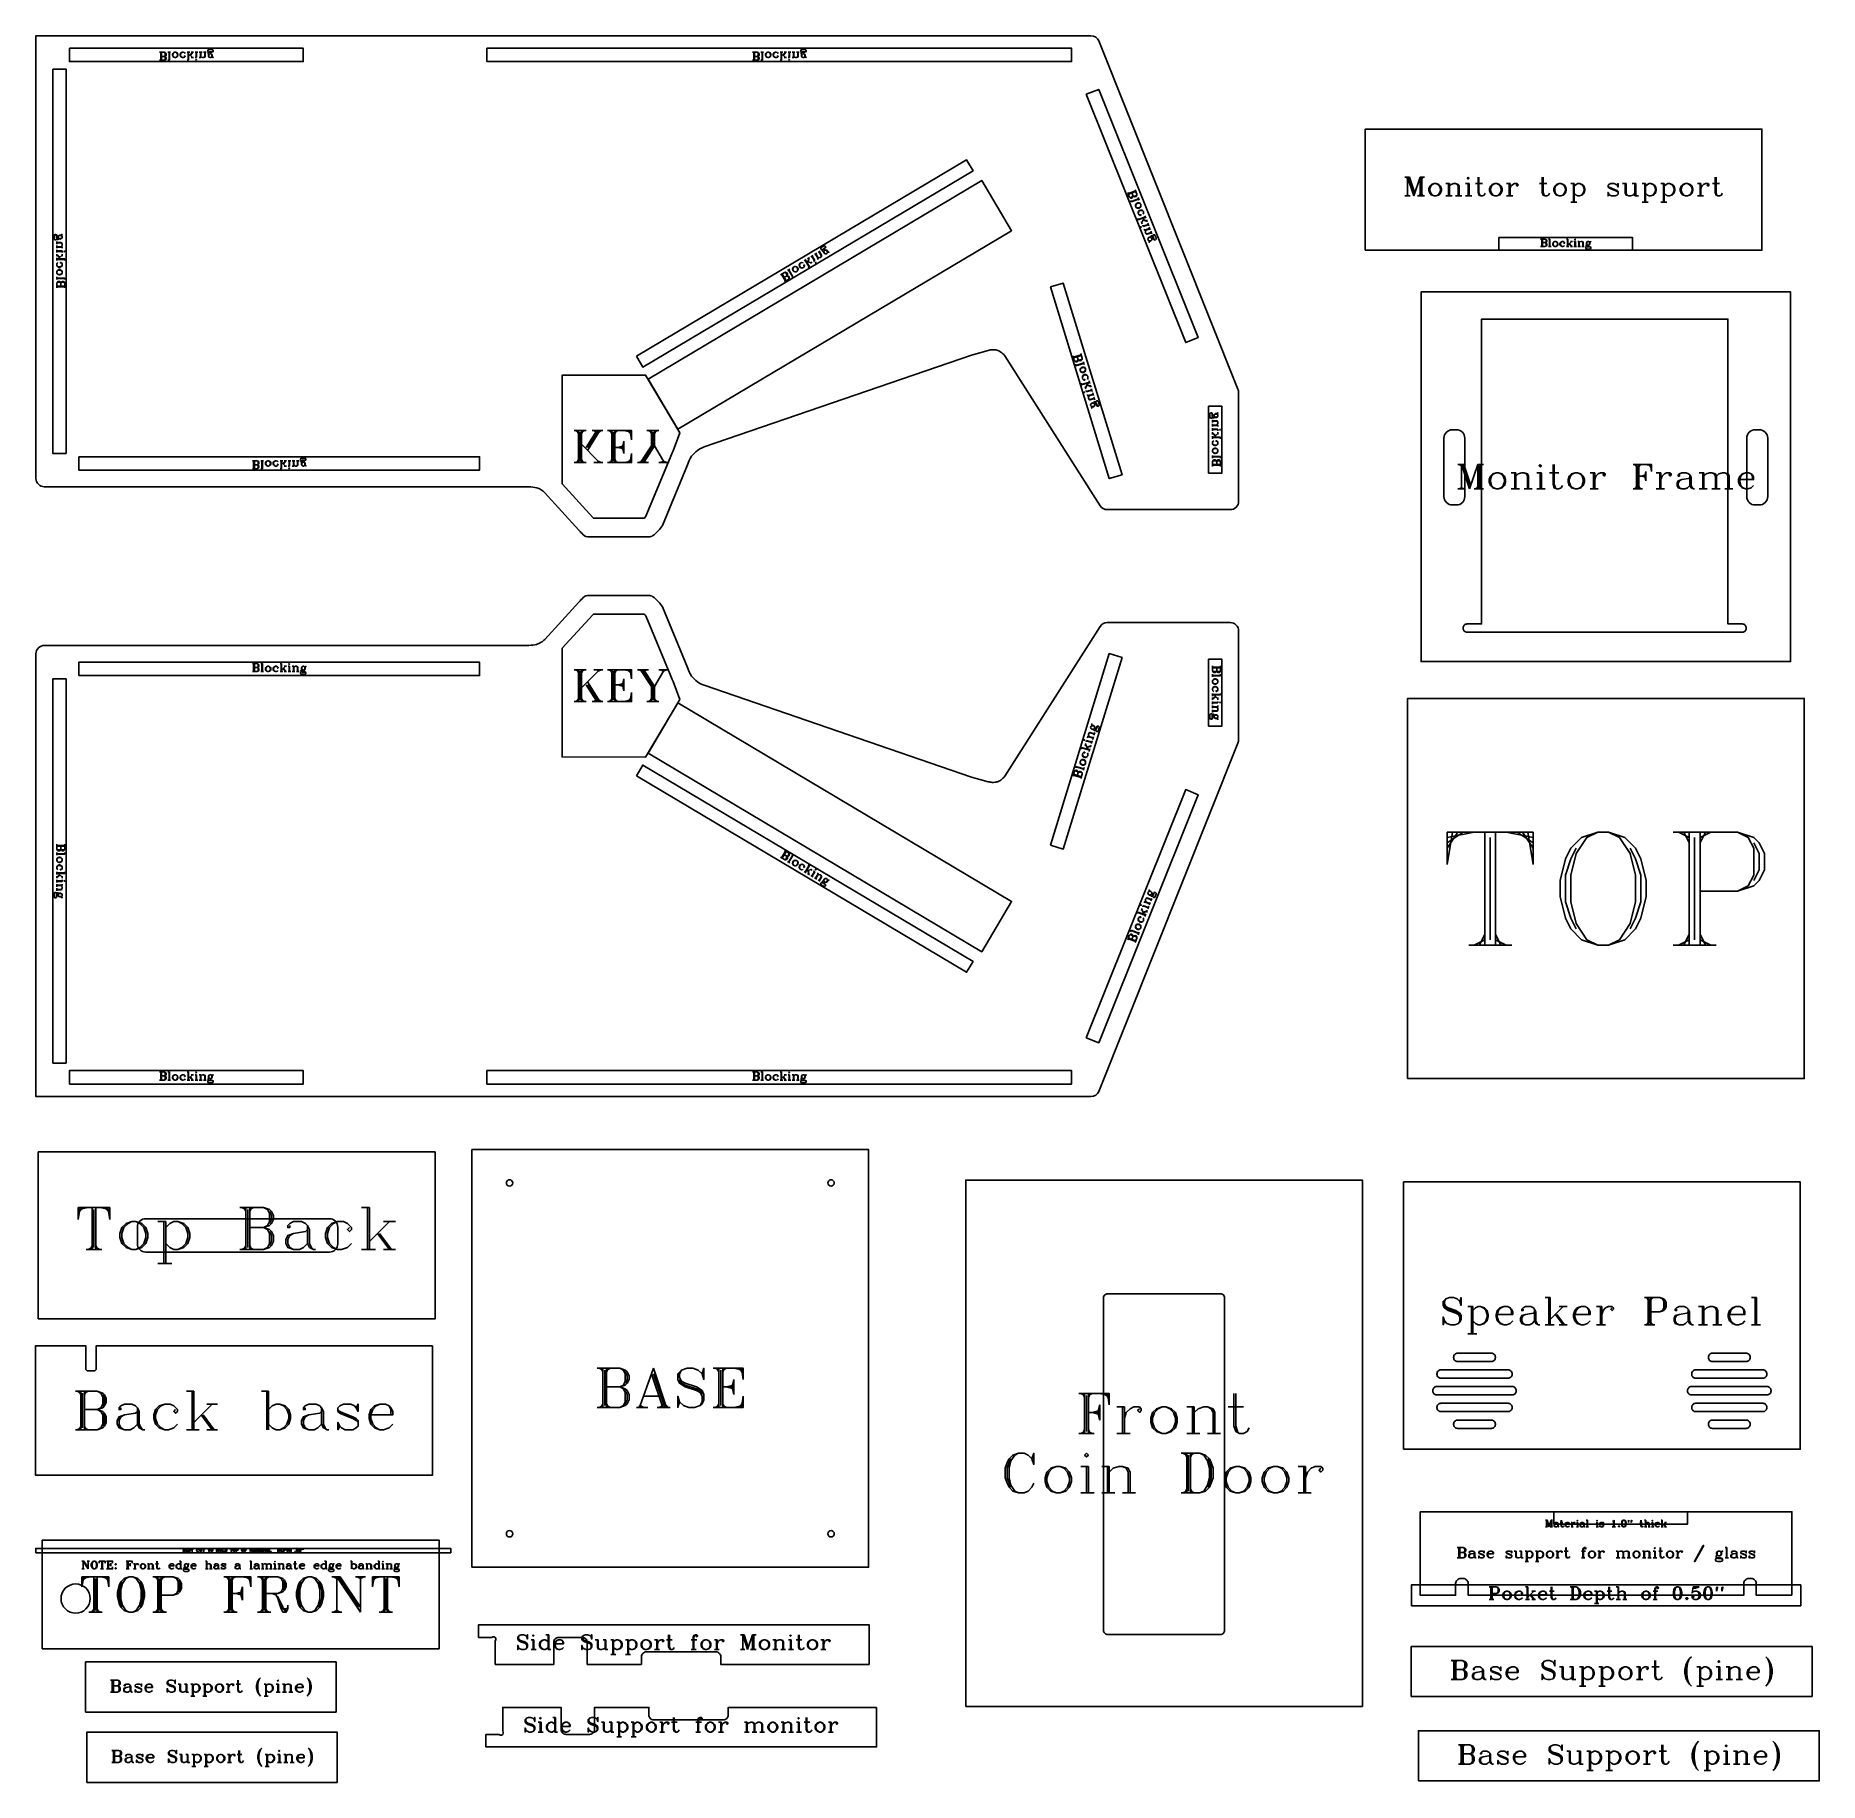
# Model space of a CAD drawing. Extents: x 0 to 107, y -41 to 64.
import ezdxf

# ---------------------------------------------------------------- set-up
doc = ezdxf.new("R2010")
doc.units = 0
doc.layers.add('LAYER_1', color=18, linetype='CONTINUOUS')

msp = doc.modelspace()

# ---------------------------------------------------------------- linework, layer by layer
at = {"layer": 'LAYER_1'}
for points in [[(71.96, 42.34), (63.63, 63.19, 0.306678), (63.16, 63.5), (0, 63.5), (0, 37, 0.414214), (0.5, 36.5), (29.5, 36.5), (29.62, 36.49), (29.74, 36.48), (29.86, 36.46), (29.97, 36.44), (30.04, 36.41), (30.11, 36.39), (30.18, 36.35), (30.25, 36.31), (30.31, 36.28), (30.36, 36.23), (30.41, 36.19), (30.46, 36.14), (32.5, 33.91), (32.57, 33.83), (32.62, 33.77), (32.69, 33.7), (32.75, 33.63), (32.81, 33.58), (32.84, 33.56), (32.87, 33.55), (32.9, 33.53), (32.94, 33.52), (33.01, 33.51), (33.12, 33.5), (33.25, 33.5), (36.5, 33.5), (36.62, 33.5), (36.69, 33.5), (36.75, 33.51), (36.81, 33.53), (36.88, 33.55), (36.93, 33.58), (37, 33.62), (37.06, 33.68), (37.13, 33.74), (37.19, 33.8), (37.25, 33.86), (37.32, 33.94), (37.38, 34.02), (37.5, 34.19), (39, 37.81), (39.11, 38.07), (39.17, 38.2), (39.25, 38.33), (39.36, 38.46), (39.5, 38.59), (39.61, 38.68), (39.75, 38.77), (39.88, 38.83), (40, 38.88), (56, 44.37), (57, 44.66), (57.06, 44.67), (57.12, 44.69), (57.19, 44.69), (57.25, 44.7), (57.32, 44.7), (57.4, 44.69), (57.46, 44.69), (57.52, 44.67), (57.59, 44.66), (57.65, 44.63), (57.71, 44.6), (57.77, 44.56), (57.83, 44.51), (57.89, 44.45), (57.94, 44.41), (58, 44.33), (63.71, 35.36, 0.256495), (64.13, 35.13), (71.5, 35.13, 0.414217), (72, 35.63), (72, 42.15, 0.095415)], [(85.44, 28.03), (85.44, 28.05, -0.414214), (85.68, 28.29), (86.54, 28.29), (86.54, 46.54), (101.29, 46.54), (101.29, 28.29), (102.15, 28.29, -0.414214), (102.39, 28.05), (102.39, 28.03, -0.414214), (102.15, 27.79), (101.29, 27.79), (86.54, 27.79), (85.68, 27.79, -0.414214)], [(84.29, 35.91), (84.29, 39.41, -0.414214), (84.79, 39.91), (85.04, 39.91, -0.414214), (85.54, 39.41), (85.54, 35.91, -0.414214), (85.04, 35.41), (84.79, 35.41, -0.414214)], [(103.67, 35.91), (103.67, 39.41, 0.414214), (103.17, 39.91), (102.92, 39.91, 0.414214), (102.42, 39.41), (102.42, 35.91, 0.414214), (102.92, 35.41), (103.17, 35.41, 0.414214)], [(71.96, 21.16), (63.63, 0.31, -0.306678), (63.16, 0), (0, 0), (0, 26.5, -0.414214), (0.5, 27), (29.5, 27), (29.62, 27.01), (29.74, 27.02), (29.86, 27.04), (29.97, 27.06), (30.04, 27.09), (30.11, 27.11), (30.18, 27.15), (30.25, 27.19), (30.31, 27.22), (30.36, 27.27), (30.41, 27.31), (30.46, 27.36), (32.5, 29.59), (32.57, 29.67), (32.62, 29.73), (32.69, 29.8), (32.75, 29.87), (32.81, 29.92), (32.84, 29.94), (32.87, 29.95), (32.9, 29.97), (32.94, 29.98), (33.01, 29.99), (33.12, 30), (33.25, 30), (36.5, 30), (36.62, 30), (36.69, 30), (36.75, 29.99), (36.81, 29.97), (36.88, 29.95), (36.93, 29.92), (37, 29.88), (37.06, 29.82), (37.13, 29.76), (37.19, 29.7), (37.25, 29.64), (37.32, 29.56), (37.38, 29.48), (37.5, 29.31), (39, 25.69), (39.11, 25.43), (39.17, 25.3), (39.25, 25.17), (39.36, 25.04), (39.5, 24.91), (39.61, 24.82), (39.75, 24.73), (39.88, 24.67), (40, 24.62), (56, 19.12), (57, 18.84), (57.06, 18.83), (57.12, 18.81), (57.19, 18.81), (57.25, 18.8), (57.32, 18.8), (57.4, 18.81), (57.46, 18.81), (57.52, 18.83), (57.59, 18.84), (57.65, 18.87), (57.71, 18.9), (57.77, 18.94), (57.83, 18.99), (57.89, 19.05), (57.94, 19.09), (58, 19.17), (63.71, 28.14, -0.256495), (64.13, 28.37), (71.5, 28.37, -0.414217), (72, 27.87), (72, 21.35, -0.095415)], [(28.35, -4.98, 0.414214), (28.16, -5.17, 0.414214), (28.35, -5.36, 0.414214), (28.54, -5.17, 0.414214)], [(47.6, -4.98, 0.414214), (47.41, -5.17, 0.414214), (47.6, -5.36, 0.414214), (47.79, -5.17, 0.414214)], [(6.57, -9.31), (17.57, -9.31, 0.414214), (18.07, -8.81), (18.07, -7.81, 0.414214), (17.57, -7.31), (6.57, -7.31, 0.414214), (6.07, -7.81), (6.07, -8.81, 0.414214)], [(64.16, -32.2), (70.91, -32.2, 0.414214), (71.16, -31.95), (71.16, -12.05, 0.414214), (70.91, -11.8), (64.16, -11.8, 0.414214), (63.91, -12.05), (63.91, -31.95, 0.414214)], [(23.73, -14.92), (3.61, -14.92), (3.61, -16.29, -0.414214), (3.48, -16.42), (3.11, -16.42, -0.414214), (2.98, -16.29), (2.98, -14.92), (-0.02, -14.92), (-0.02, -22.67), (23.73, -22.67)], [(87.13, -15.36), (85.11, -15.36, 0.414214), (84.87, -15.6), (84.87, -15.62, 0.414214), (85.11, -15.86), (87.13, -15.86, 0.414214), (87.37, -15.62), (87.37, -15.6, 0.414214)], [(100.36, -15.86), (102.38, -15.86, 0.414214), (102.62, -15.62), (102.62, -15.6, 0.414214), (102.38, -15.36), (100.36, -15.36, 0.414214), (100.12, -15.6), (100.12, -15.62, 0.414214)], [(83.87, -16.6), (83.87, -16.62, 0.414214), (84.11, -16.86), (88.13, -16.86, 0.414214), (88.37, -16.62), (88.37, -16.6, 0.414214), (88.13, -16.36), (84.11, -16.36, 0.414214)], [(99.36, -16.86), (103.38, -16.86, 0.414214), (103.62, -16.62), (103.62, -16.6, 0.414214), (103.38, -16.36), (99.36, -16.36, 0.414214), (99.12, -16.6), (99.12, -16.62, 0.414214)], [(83.86, -17.86), (88.38, -17.86, 0.414214), (88.62, -17.62), (88.62, -17.6, 0.414214), (88.38, -17.36), (83.86, -17.36, 0.414214), (83.62, -17.6), (83.62, -17.62, 0.414214)], [(99.11, -17.86), (103.63, -17.86, 0.414214), (103.87, -17.62), (103.87, -17.6, 0.414214), (103.63, -17.36), (99.11, -17.36, 0.414214), (98.87, -17.6), (98.87, -17.62, 0.414214)], [(83.87, -18.6), (83.87, -18.62, 0.414214), (84.11, -18.86), (88.13, -18.86, 0.414214), (88.37, -18.62), (88.37, -18.6, 0.414214), (88.13, -18.36), (84.11, -18.36, 0.414214)], [(99.36, -18.86), (103.38, -18.86, 0.414214), (103.62, -18.62), (103.62, -18.6, 0.414214), (103.38, -18.36), (99.36, -18.36, 0.414214), (99.12, -18.6), (99.12, -18.62, 0.414214)], [(85.11, -19.86), (87.13, -19.86, 0.414214), (87.37, -19.62), (87.37, -19.6, 0.414214), (87.13, -19.36), (85.11, -19.36, 0.414214), (84.87, -19.6), (84.87, -19.62, 0.414214)], [(102.38, -19.36), (100.36, -19.36, 0.414214), (100.12, -19.6), (100.12, -19.62, 0.414214), (100.36, -19.86), (102.38, -19.86, 0.414214), (102.62, -19.62), (102.62, -19.6, 0.414214)], [(105.12, -29.85), (102.99, -29.85), (102.99, -29.15, 0.414214), (102.69, -28.85), (102.54, -28.85, 0.414214), (102.24, -29.15), (102.24, -29.85), (85.74, -29.85), (85.74, -29.15, 0.414214), (85.44, -28.85), (85.29, -28.85, 0.414214), (84.99, -29.15), (84.99, -29.85), (82.87, -29.85), (82.87, -24.85), (105.12, -24.85)], [(28.35, -25.98, 0.414214), (28.16, -26.17, 0.414214), (28.35, -26.36, 0.414214), (28.54, -26.17, 0.414214)], [(47.6, -25.98, 0.414214), (47.41, -26.17, 0.414214), (47.6, -26.36, 0.414214), (47.79, -26.17, 0.414214)], [(2.38, -29.17, 0.414214), (1.5, -30.05, 0.414214), (2.38, -30.92, 0.414214), (3.25, -30.05, 0.414214)], [(49.88, -33.99), (41, -33.99), (41, -33.54, 0.414214), (40.7, -33.24), (36.55, -33.24, 0.414214), (36.25, -33.54), (36.25, -33.99), (33, -33.99), (33, -32.67, 0.414214), (32.7, -32.37), (31.3, -32.37, 0.414214), (31, -32.67), (31, -33.99), (27.5, -33.99), (27.5, -32.58, 1), (27.29, -32.37), (26.5, -32.37), (26.5, -31.62), (49.88, -31.62)], [(50.32, -36.56), (41.44, -36.56), (41.44, -37.01, -0.414214), (41.14, -37.31), (36.99, -37.31, -0.414214), (36.69, -37.01), (36.69, -36.56), (33.44, -36.56), (33.44, -37.88, -0.414214), (33.14, -38.18), (31.74, -38.18, -0.414214), (31.44, -37.88), (31.44, -36.56), (27.94, -36.56), (27.94, -37.97, -1), (27.73, -38.18), (26.94, -38.18), (26.94, -38.93), (50.32, -38.93)]]:
    msp.add_lwpolyline(points, format="xyb", close=True, dxfattribs=at)
for points in [[(2, 62.75), (16, 62.75), (16, 61.95), (2, 61.95)], [(8.31, 62.19), (8.25, 62.21), (8.2, 62.26), (8.18, 62.33), (8.18, 62.37), (8.2, 62.44), (8.25, 62.49), (8.31, 62.51), (8.36, 62.51), (8.43, 62.49), (8.47, 62.44), (8.5, 62.37), (8.5, 62.33), (8.47, 62.26), (8.43, 62.21), (8.36, 62.19)], [(9.59, 62.03), (9.57, 62.05), (9.59, 62.08), (9.62, 62.05)], [(10.42, 62.19), (10.37, 62.21), (10.35, 62.24), (10.33, 62.28), (10.33, 62.33), (10.35, 62.37), (10.37, 62.4), (10.42, 62.42), (10.46, 62.42), (10.51, 62.4), (10.53, 62.37), (10.55, 62.33), (10.55, 62.28), (10.53, 62.24), (10.51, 62.21), (10.46, 62.19)], [(27, 62.75), (62, 62.75), (62, 61.95), (27, 61.95)], [(43.81, 62.19), (43.75, 62.21), (43.7, 62.26), (43.68, 62.33), (43.68, 62.37), (43.7, 62.44), (43.75, 62.49), (43.81, 62.51), (43.86, 62.51), (43.93, 62.49), (43.97, 62.44), (44, 62.37), (44, 62.33), (43.97, 62.26), (43.93, 62.21), (43.86, 62.19)], [(45.09, 62.03), (45.07, 62.05), (45.09, 62.08), (45.12, 62.05)], [(45.92, 62.19), (45.87, 62.21), (45.85, 62.24), (45.83, 62.28), (45.83, 62.33), (45.85, 62.37), (45.87, 62.4), (45.92, 62.42), (45.96, 62.42), (46.01, 62.4), (46.03, 62.37), (46.05, 62.33), (46.05, 62.28), (46.03, 62.24), (46.01, 62.21), (45.96, 62.19)], [(1, 61.5), (1.8, 61.5), (1.8, 38.5), (1, 38.5)], [(62.88, 59.99), (63.62, 60.28), (69.57, 45.43), (68.83, 45.13)], [(79.58, 50.66), (103.33, 50.66), (103.33, 57.91), (79.58, 57.91)], [(35.95, 44.31), (55.71, 56.06), (56.1, 55.42), (36.33, 43.66)], [(36.64, 42.95), (56.62, 54.83), (58.41, 51.82), (38.42, 39.94)], [(83.71, 54.65), (83.55, 54.6), (83.45, 54.49), (83.39, 54.33), (83.39, 54.23), (83.45, 54.07), (83.55, 53.96), (83.71, 53.91), (83.82, 53.91), (83.98, 53.96), (84.09, 54.07), (84.14, 54.23), (84.14, 54.33), (84.09, 54.49), (83.98, 54.6), (83.82, 54.65)], [(85.74, 55.03), (85.69, 54.97), (85.74, 54.92), (85.79, 54.97)], [(87.34, 54.65), (87.18, 54.6), (87.08, 54.49), (87.02, 54.33), (87.02, 54.23), (87.08, 54.07), (87.18, 53.96), (87.34, 53.91), (87.45, 53.91), (87.61, 53.96), (87.72, 54.07), (87.77, 54.23), (87.77, 54.33), (87.72, 54.49), (87.61, 54.6), (87.45, 54.65)], [(91.19, 54.65), (91.02, 54.6), (90.92, 54.49), (90.86, 54.33), (90.86, 54.23), (90.92, 54.07), (91.02, 53.96), (91.19, 53.91), (91.29, 53.91), (91.45, 53.96), (91.56, 54.07), (91.61, 54.23), (91.61, 54.33), (91.56, 54.49), (91.45, 54.6), (91.29, 54.65)], [(98.76, 54.65), (98.6, 54.6), (98.5, 54.49), (98.44, 54.33), (98.44, 54.23), (98.5, 54.07), (98.6, 53.96), (98.76, 53.91), (98.87, 53.91), (99.03, 53.96), (99.14, 54.07), (99.19, 54.23), (99.19, 54.33), (99.14, 54.49), (99.03, 54.6), (98.87, 54.65)], [(65.83, 53.3), (65.83, 53.38), (65.86, 53.44), (65.91, 53.48), (65.96, 53.5), (66.03, 53.5), (66.09, 53.47), (66.14, 53.42), (66.15, 53.37), (66.15, 53.3), (66.13, 53.24), (66.07, 53.19), (66.03, 53.18), (65.95, 53.18), (65.89, 53.2), (65.85, 53.26)], [(1.56, 51.42), (1.54, 51.37), (1.51, 51.35), (1.47, 51.33), (1.42, 51.33), (1.38, 51.35), (1.35, 51.37), (1.33, 51.42), (1.33, 51.46), (1.35, 51.51), (1.38, 51.53), (1.42, 51.55), (1.47, 51.55), (1.51, 51.53), (1.54, 51.51), (1.56, 51.46)], [(66.13, 52.03), (66.14, 52.06), (66.17, 52.05), (66.16, 52.02)], [(66.57, 51.31), (66.58, 51.36), (66.59, 51.39), (66.63, 51.43), (66.67, 51.44), (66.72, 51.44), (66.75, 51.42), (66.79, 51.39), (66.8, 51.34), (66.8, 51.29), (66.79, 51.26), (66.75, 51.22), (66.71, 51.21), (66.66, 51.21), (66.63, 51.23), (66.59, 51.26)], [(87.58, 50.66), (95.58, 50.66), (95.58, 51.41), (87.58, 51.41)], [(92.13, 51.33), (92.11, 51.31), (92.13, 51.29), (92.16, 51.31)], [(1.72, 50.59), (1.7, 50.57), (1.67, 50.59), (1.7, 50.62)], [(47.31, 50.45), (47.26, 50.44), (47.23, 50.45), (47.19, 50.48), (47.17, 50.52), (47.16, 50.57), (47.17, 50.6), (47.2, 50.64), (47.24, 50.67), (47.29, 50.67), (47.32, 50.66), (47.36, 50.64), (47.38, 50.6), (47.39, 50.55), (47.38, 50.51), (47.35, 50.47)], [(90.93, 51.18), (90.87, 51.16), (90.83, 51.12), (90.81, 51.05), (90.81, 51.01), (90.83, 50.95), (90.87, 50.9), (90.93, 50.88), (90.98, 50.88), (91.04, 50.9), (91.08, 50.95), (91.11, 51.01), (91.11, 51.05), (91.08, 51.12), (91.04, 51.16), (90.98, 51.18)], [(92.91, 51.18), (92.86, 51.16), (92.84, 51.14), (92.82, 51.1), (92.82, 51.05), (92.84, 51.01), (92.86, 50.99), (92.91, 50.97), (92.95, 50.97), (92.99, 50.99), (93.01, 51.01), (93.03, 51.05), (93.03, 51.1), (93.01, 51.14), (92.99, 51.16), (92.95, 51.18)], [(1.56, 49.31), (1.54, 49.25), (1.49, 49.2), (1.42, 49.18), (1.38, 49.18), (1.31, 49.2), (1.26, 49.25), (1.24, 49.31), (1.24, 49.36), (1.26, 49.43), (1.31, 49.47), (1.38, 49.5), (1.42, 49.5), (1.49, 49.47), (1.54, 49.43), (1.56, 49.36)], [(45.52, 49.37), (45.45, 49.36), (45.38, 49.38), (45.33, 49.42), (45.31, 49.46), (45.29, 49.53), (45.31, 49.59), (45.35, 49.65), (45.39, 49.67), (45.46, 49.69), (45.52, 49.67), (45.58, 49.62), (45.6, 49.59), (45.62, 49.52), (45.6, 49.45), (45.56, 49.4)], [(46.69, 49.89), (46.66, 49.9), (46.67, 49.93), (46.7, 49.92)], [(60.73, 48.46), (61.5, 48.69), (65.02, 37.22), (64.25, 36.99)], [(105.04, 26.04), (105.04, 48.16), (82.92, 48.16), (82.92, 26.04)], [(105.04, 26.04), (105.04, 48.16), (82.92, 48.16), (82.92, 26.04)], [(82.92, 26.04), (82.92, 48.16), (105.04, 48.16), (105.04, 26.04)], [(82.92, 26.04), (82.92, 48.16), (105.04, 48.16), (105.04, 26.04)], [(36.43, 34.63), (36.45, 34.66), (36.47, 34.68), (36.51, 34.73), (37.96, 38.24), (38.08, 38.53), (38.14, 38.65), (38.54, 39.73), (36.5, 43.18), (31.5, 43.17), (31.5, 36.67), (33.34, 34.66), (33.37, 34.62), (36.42, 34.62)], [(62.51, 43.47), (62.52, 43.54), (62.55, 43.6), (62.61, 43.65), (62.65, 43.66), (62.73, 43.66), (62.79, 43.63), (62.83, 43.57), (62.84, 43.52), (62.84, 43.45), (62.81, 43.39), (62.75, 43.34), (62.7, 43.33), (62.63, 43.33), (62.57, 43.36), (62.53, 43.42)], [(62.74, 42.16), (62.75, 42.18), (62.78, 42.17), (62.77, 42.14)], [(63.14, 41.39), (63.15, 41.44), (63.17, 41.47), (63.21, 41.51), (63.25, 41.52), (63.3, 41.51), (63.33, 41.5), (63.37, 41.46), (63.38, 41.41), (63.37, 41.36), (63.36, 41.33), (63.32, 41.29), (63.27, 41.28), (63.22, 41.29), (63.19, 41.3), (63.16, 41.34)], [(70.2, 41.32), (71, 41.32), (71, 37.32), (70.2, 37.32)], [(70.76, 40.74), (70.73, 40.69), (70.71, 40.67), (70.67, 40.65), (70.62, 40.65), (70.57, 40.67), (70.55, 40.69), (70.53, 40.74), (70.53, 40.78), (70.55, 40.83), (70.57, 40.85), (70.62, 40.88), (70.67, 40.88), (70.71, 40.85), (70.73, 40.83), (70.76, 40.78)], [(70.92, 39.92), (70.89, 39.89), (70.87, 39.92), (70.89, 39.94)], [(70.76, 38.64), (70.73, 38.57), (70.69, 38.52), (70.62, 38.5), (70.57, 38.5), (70.51, 38.52), (70.46, 38.57), (70.44, 38.64), (70.44, 38.68), (70.46, 38.75), (70.51, 38.8), (70.57, 38.82), (70.62, 38.82), (70.69, 38.8), (70.73, 38.75), (70.76, 38.68)], [(2.56, 38.3), (26.56, 38.3), (26.56, 37.5), (2.56, 37.5)], [(13.88, 37.74), (13.81, 37.77), (13.76, 37.81), (13.74, 37.88), (13.74, 37.93), (13.76, 37.99), (13.81, 38.04), (13.88, 38.06), (13.92, 38.06), (13.99, 38.04), (14.04, 37.99), (14.06, 37.93), (14.06, 37.88), (14.04, 37.81), (13.99, 37.77), (13.92, 37.74)], [(15.16, 37.58), (15.13, 37.61), (15.16, 37.63), (15.18, 37.61)], [(15.98, 37.74), (15.93, 37.77), (15.91, 37.79), (15.89, 37.83), (15.89, 37.88), (15.91, 37.93), (15.93, 37.95), (15.98, 37.97), (16.02, 37.97), (16.07, 37.95), (16.09, 37.93), (16.12, 37.88), (16.12, 37.83), (16.09, 37.79), (16.07, 37.77), (16.02, 37.74)], [(90.06, 37.83), (89.99, 37.76), (90.06, 37.69), (90.13, 37.76)], [(87.42, 37.34), (87.21, 37.28), (87.07, 37.14), (87, 36.93), (87, 36.79), (87.07, 36.58), (87.21, 36.44), (87.42, 36.37), (87.56, 36.37), (87.77, 36.44), (87.91, 36.58), (87.98, 36.79), (87.98, 36.93), (87.91, 37.14), (87.77, 37.28), (87.56, 37.34)], [(92.14, 37.34), (91.93, 37.28), (91.79, 37.14), (91.72, 36.93), (91.72, 36.79), (91.79, 36.58), (91.93, 36.44), (92.14, 36.37), (92.28, 36.37), (92.49, 36.44), (92.63, 36.58), (92.7, 36.79), (92.7, 36.93), (92.63, 37.14), (92.49, 37.28), (92.28, 37.34)], [(36.43, 28.87), (36.45, 28.84), (36.47, 28.82), (36.51, 28.77), (37.96, 25.26), (38.08, 24.97), (38.14, 24.85), (38.54, 23.77), (36.5, 20.32), (31.5, 20.33), (31.5, 26.83), (33.34, 28.84), (33.37, 28.88), (36.42, 28.88)], [(2.56, 25.2), (26.56, 25.2), (26.56, 26), (2.56, 26)], [(13.88, 25.76), (13.81, 25.73), (13.76, 25.69), (13.74, 25.62), (13.74, 25.57), (13.76, 25.51), (13.81, 25.46), (13.88, 25.44), (13.92, 25.44), (13.99, 25.46), (14.04, 25.51), (14.06, 25.57), (14.06, 25.62), (14.04, 25.69), (13.99, 25.73), (13.92, 25.76)], [(15.16, 25.92), (15.13, 25.89), (15.16, 25.87), (15.18, 25.89)], [(15.98, 25.76), (15.93, 25.73), (15.91, 25.71), (15.89, 25.67), (15.89, 25.62), (15.91, 25.57), (15.93, 25.55), (15.98, 25.53), (16.02, 25.53), (16.07, 25.55), (16.09, 25.57), (16.12, 25.62), (16.12, 25.67), (16.09, 25.71), (16.07, 25.73), (16.02, 25.76)], [(60.73, 15.04), (61.5, 14.81), (65.02, 26.28), (64.25, 26.51)], [(70.2, 22.18), (71, 22.18), (71, 26.18), (70.2, 26.18)], [(1, 2), (1.8, 2), (1.8, 25), (1, 25)], [(70.76, 24.86), (70.73, 24.93), (70.69, 24.98), (70.62, 25), (70.57, 25), (70.51, 24.98), (70.46, 24.93), (70.44, 24.86), (70.44, 24.82), (70.46, 24.75), (70.51, 24.7), (70.57, 24.68), (70.62, 24.68), (70.69, 24.7), (70.73, 24.75), (70.76, 24.82)], [(36.64, 20.55), (56.62, 8.67), (58.41, 11.68), (38.42, 23.56)], [(70.92, 23.58), (70.89, 23.61), (70.87, 23.58), (70.89, 23.56)], [(82.11, 1.08), (105.86, 1.08), (105.86, 23.83), (82.11, 23.83)], [(70.76, 22.76), (70.73, 22.81), (70.71, 22.83), (70.67, 22.85), (70.62, 22.85), (70.57, 22.83), (70.55, 22.81), (70.53, 22.76), (70.53, 22.72), (70.55, 22.67), (70.57, 22.65), (70.62, 22.62), (70.67, 22.62), (70.71, 22.65), (70.73, 22.67), (70.76, 22.72)], [(62.74, 21.34), (62.75, 21.32), (62.78, 21.33), (62.77, 21.36)], [(63.14, 22.11), (63.15, 22.06), (63.17, 22.03), (63.21, 21.99), (63.25, 21.98), (63.3, 21.99), (63.33, 22), (63.37, 22.04), (63.38, 22.09), (63.37, 22.14), (63.36, 22.17), (63.32, 22.21), (63.27, 22.22), (63.22, 22.21), (63.19, 22.2), (63.16, 22.16)], [(35.95, 19.19), (55.71, 7.44), (56.1, 8.08), (36.33, 19.84)], [(62.51, 20.03), (62.52, 19.96), (62.55, 19.9), (62.61, 19.85), (62.65, 19.84), (62.73, 19.84), (62.79, 19.87), (62.83, 19.93), (62.84, 19.98), (62.84, 20.05), (62.81, 20.11), (62.75, 20.16), (62.7, 20.17), (62.63, 20.17), (62.57, 20.14), (62.53, 20.08)], [(62.88, 3.51), (63.62, 3.22), (69.57, 18.07), (68.83, 18.37)], [(93.5, 15.83), (92.53, 15.51), (91.89, 14.87), (91.57, 14.22), (91.24, 12.94), (91.24, 11.97), (91.57, 10.68), (91.89, 10.04), (92.53, 9.39), (93.5, 9.07), (94.14, 9.07), (95.11, 9.39), (95.75, 10.04), (96.07, 10.68), (96.4, 11.97), (96.4, 12.94), (96.07, 14.22), (95.75, 14.87), (95.11, 15.51), (94.14, 15.83)], [(1.56, 14.19), (1.54, 14.25), (1.49, 14.3), (1.42, 14.32), (1.38, 14.32), (1.31, 14.3), (1.26, 14.25), (1.24, 14.19), (1.24, 14.14), (1.26, 14.07), (1.31, 14.03), (1.38, 14), (1.42, 14), (1.49, 14.03), (1.54, 14.07), (1.56, 14.14)], [(45.52, 14.13), (45.45, 14.14), (45.38, 14.12), (45.33, 14.08), (45.31, 14.04), (45.29, 13.97), (45.31, 13.91), (45.35, 13.85), (45.39, 13.83), (45.46, 13.81), (45.52, 13.83), (45.58, 13.88), (45.6, 13.91), (45.62, 13.98), (45.6, 14.05), (45.56, 14.1)], [(1.72, 12.91), (1.7, 12.93), (1.67, 12.91), (1.7, 12.88)], [(46.69, 13.61), (46.66, 13.6), (46.67, 13.57), (46.7, 13.58)], [(47.31, 13.05), (47.26, 13.06), (47.23, 13.05), (47.19, 13.02), (47.17, 12.98), (47.16, 12.93), (47.17, 12.9), (47.2, 12.86), (47.24, 12.83), (47.29, 12.83), (47.32, 12.84), (47.36, 12.86), (47.38, 12.9), (47.39, 12.95), (47.38, 12.99), (47.35, 13.03)], [(1.56, 12.08), (1.54, 12.13), (1.51, 12.15), (1.47, 12.17), (1.42, 12.17), (1.38, 12.15), (1.35, 12.13), (1.33, 12.08), (1.33, 12.04), (1.35, 11.99), (1.38, 11.97), (1.42, 11.95), (1.47, 11.95), (1.51, 11.97), (1.54, 11.99), (1.56, 12.04)], [(66.57, 12.19), (66.58, 12.14), (66.59, 12.11), (66.63, 12.07), (66.67, 12.06), (66.72, 12.06), (66.75, 12.08), (66.79, 12.11), (66.8, 12.16), (66.8, 12.21), (66.79, 12.24), (66.75, 12.28), (66.71, 12.29), (66.66, 12.29), (66.63, 12.27), (66.59, 12.24)], [(66.13, 11.47), (66.14, 11.44), (66.17, 11.45), (66.16, 11.48)], [(65.83, 10.2), (65.83, 10.12), (65.86, 10.06), (65.91, 10.02), (65.96, 10), (66.03, 10), (66.09, 10.03), (66.14, 10.08), (66.15, 10.13), (66.15, 10.2), (66.13, 10.26), (66.07, 10.31), (66.03, 10.32), (65.95, 10.32), (65.89, 10.3), (65.85, 10.24)], [(2, 0.75), (16, 0.75), (16, 1.55), (2, 1.55)], [(8.31, 1.31), (8.25, 1.29), (8.2, 1.24), (8.18, 1.17), (8.18, 1.13), (8.2, 1.06), (8.25, 1.01), (8.31, 0.99), (8.36, 0.99), (8.43, 1.01), (8.47, 1.06), (8.5, 1.13), (8.5, 1.17), (8.47, 1.24), (8.43, 1.29), (8.36, 1.31)], [(9.59, 1.47), (9.57, 1.45), (9.59, 1.42), (9.62, 1.45)], [(10.42, 1.31), (10.37, 1.29), (10.35, 1.26), (10.33, 1.22), (10.33, 1.17), (10.35, 1.13), (10.37, 1.1), (10.42, 1.08), (10.46, 1.08), (10.51, 1.1), (10.53, 1.13), (10.55, 1.17), (10.55, 1.22), (10.53, 1.26), (10.51, 1.29), (10.46, 1.31)], [(27, 0.75), (62, 0.75), (62, 1.55), (27, 1.55)], [(43.81, 1.31), (43.75, 1.29), (43.7, 1.24), (43.68, 1.17), (43.68, 1.13), (43.7, 1.06), (43.75, 1.01), (43.81, 0.99), (43.86, 0.99), (43.93, 1.01), (43.97, 1.06), (44, 1.13), (44, 1.17), (43.97, 1.24), (43.93, 1.29), (43.86, 1.31)], [(45.09, 1.47), (45.07, 1.45), (45.09, 1.42), (45.12, 1.45)], [(45.92, 1.31), (45.87, 1.29), (45.85, 1.26), (45.83, 1.22), (45.83, 1.17), (45.85, 1.13), (45.87, 1.1), (45.92, 1.08), (45.96, 1.08), (46.01, 1.1), (46.03, 1.13), (46.05, 1.17), (46.05, 1.22), (46.03, 1.26), (46.01, 1.29), (45.96, 1.31)], [(26.1, -28.17), (49.85, -28.17), (49.85, -3.17), (26.1, -3.17)], [(0.14, -13.31), (23.89, -13.31), (23.89, -3.31), (0.14, -3.31)], [(55.66, -36.5), (79.41, -36.5), (79.41, -5), (55.66, -5)], [(81.87, -21.11), (105.62, -21.11), (105.62, -5.11), (81.87, -5.11)], [(5.74, -7.48), (5.39, -7.6), (5.15, -7.84), (5.03, -8.2), (5.03, -8.43), (5.15, -8.79), (5.39, -9.03), (5.74, -9.15), (5.98, -9.15), (6.34, -9.03), (6.58, -8.79), (6.7, -8.43), (6.7, -8.2), (6.58, -7.84), (6.34, -7.6), (5.98, -7.48)], [(67.42, -18.57), (67.08, -18.69), (66.85, -18.91), (66.74, -19.25), (66.74, -19.48), (66.85, -19.82), (67.08, -20.04), (67.42, -20.16), (67.64, -20.16), (67.98, -20.04), (68.21, -19.82), (68.32, -19.48), (68.32, -19.25), (68.21, -18.91), (67.98, -18.69), (67.64, -18.57)], [(62.89, -21.35), (62.78, -21.46), (62.89, -21.57), (63.01, -21.46)], [(61.08, -22.14), (60.75, -22.25), (60.52, -22.48), (60.41, -22.82), (60.41, -23.04), (60.52, -23.38), (60.75, -23.61), (61.08, -23.72), (61.31, -23.72), (61.65, -23.61), (61.88, -23.38), (61.99, -23.04), (61.99, -22.82), (61.88, -22.48), (61.65, -22.25), (61.31, -22.14)], [(71.83, -22.14), (71.49, -22.25), (71.26, -22.48), (71.15, -22.82), (71.15, -23.04), (71.26, -23.38), (71.49, -23.61), (71.83, -23.72), (72.06, -23.72), (72.39, -23.61), (72.62, -23.38), (72.73, -23.04), (72.73, -22.82), (72.62, -22.48), (72.39, -22.25), (72.06, -22.14)], [(74.09, -22.14), (73.75, -22.25), (73.53, -22.48), (73.41, -22.82), (73.41, -23.04), (73.53, -23.38), (73.75, -23.61), (74.09, -23.72), (74.32, -23.72), (74.66, -23.61), (74.88, -23.38), (75, -23.04), (75, -22.82), (74.88, -22.48), (74.66, -22.25), (74.32, -22.14)], [(90.87, -24.85), (98.87, -24.85), (98.87, -25.6), (90.87, -25.6)], [(92.28, -25.35), (92.26, -25.37), (92.28, -25.39), (92.3, -25.37)], [(93.46, -25.35), (93.44, -25.37), (93.46, -25.39), (93.48, -25.37)], [(95.04, -25.35), (94.98, -25.37), (94.94, -25.43), (94.93, -25.52), (94.93, -25.58), (94.94, -25.68), (94.98, -25.73), (95.04, -25.75), (95.08, -25.75), (95.14, -25.73), (95.17, -25.68), (95.19, -25.58), (95.19, -25.52), (95.17, -25.43), (95.14, -25.37), (95.08, -25.35)], [(96.77, -25.35), (96.75, -25.37), (96.77, -25.39), (96.79, -25.37)], [(0.38, -33.05), (24.13, -33.05), (24.13, -26.55), (0.38, -26.55)], [(94.75, -25.7), (94.74, -25.72), (94.74, -25.73), (94.75, -25.75), (94.77, -25.75), (94.79, -25.73), (94.79, -25.72), (94.77, -25.7)], [(94.75, -25.72), (94.75, -25.73), (94.77, -25.73), (94.77, -25.72)], [(-0.01, -27.31), (24.83, -27.31), (24.83, -27.05), (-0.01, -27.05)], [(9.18, -27.07), (9.15, -27.08), (9.14, -27.1), (9.13, -27.11), (9.12, -27.15), (9.12, -27.17), (9.13, -27.2), (9.14, -27.22), (9.15, -27.23), (9.18, -27.24), (9.19, -27.24), (9.22, -27.23), (9.23, -27.22), (9.24, -27.2), (9.25, -27.17), (9.25, -27.15), (9.24, -27.11), (9.23, -27.1), (9.22, -27.08), (9.19, -27.07)], [(10.51, -27.07), (10.49, -27.08), (10.47, -27.1), (10.47, -27.11), (10.46, -27.15), (10.46, -27.17), (10.47, -27.2), (10.47, -27.22), (10.49, -27.23), (10.51, -27.24), (10.53, -27.24), (10.55, -27.23), (10.57, -27.22), (10.58, -27.2), (10.59, -27.17), (10.59, -27.15), (10.58, -27.11), (10.57, -27.1), (10.55, -27.08), (10.53, -27.07)], [(11.04, -27.07), (11.02, -27.08), (11, -27.1), (10.99, -27.11), (10.99, -27.15), (10.99, -27.17), (10.99, -27.2), (11, -27.22), (11.02, -27.23), (11.04, -27.24), (11.06, -27.24), (11.08, -27.23), (11.1, -27.22), (11.11, -27.2), (11.11, -27.17), (11.11, -27.15), (11.11, -27.11), (11.1, -27.1), (11.08, -27.08), (11.06, -27.07)], [(11.86, -27.07), (11.83, -27.08), (11.82, -27.1), (11.81, -27.11), (11.8, -27.15), (11.8, -27.17), (11.81, -27.2), (11.82, -27.22), (11.83, -27.23), (11.86, -27.24), (11.87, -27.24), (11.9, -27.23), (11.91, -27.22), (11.92, -27.2), (11.93, -27.17), (11.93, -27.15), (11.92, -27.11), (11.91, -27.1), (11.9, -27.08), (11.87, -27.07)], [(12.37, -27.07), (12.35, -27.08), (12.33, -27.1), (12.32, -27.11), (12.31, -27.15), (12.31, -27.17), (12.32, -27.2), (12.33, -27.22), (12.35, -27.23), (12.37, -27.24), (12.39, -27.24), (12.41, -27.23), (12.43, -27.22), (12.43, -27.2), (12.44, -27.17), (12.44, -27.15), (12.43, -27.11), (12.43, -27.1), (12.41, -27.08), (12.39, -27.07)], [(13.41, -27.07), (13.39, -27.08), (13.37, -27.1), (13.36, -27.11), (13.35, -27.15), (13.35, -27.17), (13.36, -27.2), (13.37, -27.22), (13.39, -27.23), (13.41, -27.24), (13.43, -27.24), (13.45, -27.23), (13.47, -27.22), (13.47, -27.2), (13.48, -27.17), (13.48, -27.15), (13.47, -27.11), (13.47, -27.1), (13.45, -27.08), (13.43, -27.07)], [(14.07, -27.22), (14.07, -27.23), (14.07, -27.23), (14.07, -27.24), (14.08, -27.24), (14.09, -27.23), (14.09, -27.23), (14.08, -27.22)], [(14.07, -27.23), (14.07, -27.23), (14.08, -27.23), (14.08, -27.23)], [(15.51, -27.22), (15.51, -27.23), (15.51, -27.23), (15.51, -27.24), (15.52, -27.24), (15.53, -27.23), (15.53, -27.23), (15.52, -27.22)], [(15.51, -27.23), (15.51, -27.23), (15.52, -27.23), (15.52, -27.23)], [(15.59, -27.11), (15.59, -27.11), (15.6, -27.11), (15.6, -27.11)], [(15.75, -27.2), (15.75, -27.21), (15.76, -27.21), (15.76, -27.2)], [(90.6, -27.21), (90.51, -27.23), (90.45, -27.29), (90.42, -27.38), (90.42, -27.44), (90.45, -27.53), (90.51, -27.59), (90.6, -27.62), (90.66, -27.62), (90.75, -27.59), (90.81, -27.53), (90.84, -27.44), (90.84, -27.38), (90.81, -27.29), (90.75, -27.23), (90.66, -27.21)], [(93.12, -27.21), (93.03, -27.23), (92.97, -27.29), (92.94, -27.38), (92.94, -27.44), (92.97, -27.53), (93.03, -27.59), (93.12, -27.62), (93.18, -27.62), (93.27, -27.59), (93.33, -27.53), (93.36, -27.44), (93.36, -27.38), (93.33, -27.29), (93.27, -27.23), (93.18, -27.21)], [(95.78, -27.21), (95.7, -27.23), (95.64, -27.29), (95.61, -27.38), (95.61, -27.44), (95.64, -27.53), (95.7, -27.59), (95.78, -27.62), (95.84, -27.62), (95.93, -27.59), (95.99, -27.53), (96.02, -27.44), (96.02, -27.38), (95.99, -27.29), (95.93, -27.23), (95.84, -27.21)], [(96.91, -27), (96.88, -27.03), (96.91, -27.06), (96.94, -27.03)], [(97.8, -27.21), (97.71, -27.23), (97.65, -27.29), (97.62, -27.38), (97.62, -27.44), (97.65, -27.53), (97.71, -27.59), (97.8, -27.62), (97.86, -27.62), (97.95, -27.59), (98.01, -27.53), (98.03, -27.44), (98.03, -27.38), (98.01, -27.29), (97.95, -27.23), (97.86, -27.21)], [(100.73, -27.21), (100.67, -27.23), (100.64, -27.26), (100.61, -27.32), (100.61, -27.38), (100.64, -27.44), (100.67, -27.47), (100.73, -27.5), (100.79, -27.5), (100.85, -27.47), (100.88, -27.44), (100.91, -27.38), (100.91, -27.32), (100.88, -27.26), (100.85, -27.23), (100.79, -27.21)], [(3.47, -27.8), (3.4, -27.82), (3.36, -27.87), (3.34, -27.91), (3.31, -28), (3.31, -28.07), (3.34, -28.16), (3.36, -28.2), (3.4, -28.25), (3.47, -28.27), (3.52, -28.27), (3.58, -28.25), (3.63, -28.2), (3.65, -28.16), (3.67, -28.07), (3.67, -28), (3.65, -27.91), (3.63, -27.87), (3.58, -27.82), (3.52, -27.8)], [(4.77, -27.96), (4.75, -27.98), (4.75, -28), (4.77, -28.02), (4.79, -28.02), (4.81, -28), (4.81, -27.98), (4.79, -27.96)], [(4.77, -28.2), (4.75, -28.23), (4.75, -28.25), (4.77, -28.27), (4.79, -28.27), (4.81, -28.25), (4.81, -28.23), (4.79, -28.2)], [(4.77, -27.98), (4.77, -28), (4.79, -28), (4.79, -27.98)], [(4.77, -28.23), (4.77, -28.25), (4.79, -28.25), (4.79, -28.23)], [(5.58, -28.74), (5.28, -28.84), (5.08, -29.04), (4.98, -29.24), (4.88, -29.65), (4.88, -29.95), (4.98, -30.35), (5.08, -30.56), (5.28, -30.76), (5.58, -30.86), (5.79, -30.86), (6.09, -30.76), (6.29, -30.56), (6.39, -30.35), (6.49, -29.95), (6.49, -29.65), (6.39, -29.24), (6.29, -29.04), (6.09, -28.84), (5.79, -28.74)], [(6.38, -27.96), (6.31, -27.98), (6.27, -28.02), (6.25, -28.09), (6.25, -28.14), (6.27, -28.2), (6.31, -28.25), (6.38, -28.27), (6.42, -28.27), (6.49, -28.25), (6.54, -28.2), (6.56, -28.14), (6.56, -28.09), (6.54, -28.02), (6.49, -27.98), (6.42, -27.96)], [(8.98, -27.96), (8.93, -27.98), (8.91, -28), (8.89, -28.05), (8.89, -28.09), (8.91, -28.14), (8.93, -28.16), (8.98, -28.18), (9.02, -28.18), (9.07, -28.16), (9.09, -28.14), (9.11, -28.09), (9.11, -28.05), (9.09, -28), (9.07, -27.98), (9.02, -27.96)], [(14.3, -27.8), (14.28, -27.82), (14.3, -27.85), (14.32, -27.82)], [(16.3, -28.74), (15.99, -28.84), (15.79, -29.04), (15.69, -29.24), (15.59, -29.65), (15.59, -29.95), (15.69, -30.35), (15.79, -30.56), (15.99, -30.76), (16.3, -30.86), (16.5, -30.86), (16.8, -30.76), (17, -30.56), (17.11, -30.35), (17.21, -29.95), (17.21, -29.65), (17.11, -29.24), (17, -29.04), (16.8, -28.84), (16.5, -28.74)], [(17.66, -27.96), (17.61, -27.98), (17.59, -28), (17.57, -28.05), (17.57, -28.09), (17.59, -28.14), (17.61, -28.16), (17.66, -28.18), (17.7, -28.18), (17.75, -28.16), (17.77, -28.14), (17.79, -28.09), (17.79, -28.05), (17.77, -28), (17.75, -27.98), (17.7, -27.96)], [(20.77, -27.8), (20.75, -27.82), (20.77, -27.85), (20.79, -27.82)], [(21.58, -27.96), (21.53, -27.98), (21.51, -28), (21.49, -28.05), (21.49, -28.09), (21.51, -28.14), (21.53, -28.16), (21.58, -28.18), (21.62, -28.18), (21.66, -28.16), (21.69, -28.14), (21.71, -28.09), (21.71, -28.05), (21.69, -28), (21.66, -27.98), (21.62, -27.96)], [(82.34, -30.48), (105.65, -30.48), (105.65, -29.23), (82.34, -29.23)], [(88.03, -29.6), (87.92, -29.64), (87.85, -29.71), (87.81, -29.82), (87.81, -29.89), (87.85, -30), (87.92, -30.07), (88.03, -30.1), (88.1, -30.1), (88.21, -30.07), (88.28, -30), (88.31, -29.89), (88.31, -29.82), (88.28, -29.71), (88.21, -29.64), (88.1, -29.6)], [(96.35, -29.6), (96.24, -29.64), (96.17, -29.71), (96.14, -29.82), (96.14, -29.89), (96.17, -30), (96.24, -30.07), (96.35, -30.1), (96.42, -30.1), (96.53, -30.07), (96.6, -30), (96.64, -29.89), (96.64, -29.82), (96.6, -29.71), (96.53, -29.64), (96.42, -29.6)], [(98.24, -29.35), (98.14, -29.39), (98.06, -29.5), (98.03, -29.67), (98.03, -29.78), (98.06, -29.96), (98.14, -30.07), (98.24, -30.1), (98.31, -30.1), (98.42, -30.07), (98.49, -29.96), (98.53, -29.78), (98.53, -29.67), (98.49, -29.5), (98.42, -29.39), (98.31, -29.35)], [(100.06, -29.35), (99.96, -29.39), (99.89, -29.5), (99.85, -29.67), (99.85, -29.78), (99.89, -29.96), (99.96, -30.07), (100.06, -30.1), (100.14, -30.1), (100.24, -30.07), (100.31, -29.96), (100.35, -29.78), (100.35, -29.67), (100.31, -29.5), (100.24, -29.39), (100.14, -29.35)], [(98.81, -30), (98.78, -30.03), (98.78, -30.07), (98.81, -30.1), (98.85, -30.1), (98.89, -30.07), (98.89, -30.03), (98.85, -30)], [(98.81, -30.03), (98.81, -30.07), (98.85, -30.07), (98.85, -30.03)], [(99.17, -29.92), (99.17, -29.96), (99.21, -29.96), (99.21, -29.92)], [(29.77, -32.21), (29.73, -32.25), (29.77, -32.3), (29.81, -32.25)], [(36.48, -32.51), (36.35, -32.55), (36.27, -32.63), (36.23, -32.76), (36.23, -32.85), (36.27, -32.97), (36.35, -33.06), (36.48, -33.1), (36.57, -33.1), (36.69, -33.06), (36.78, -32.97), (36.82, -32.85), (36.82, -32.76), (36.78, -32.63), (36.69, -32.55), (36.57, -32.51)], [(40.07, -32.51), (39.94, -32.55), (39.86, -32.63), (39.82, -32.76), (39.82, -32.85), (39.86, -32.97), (39.94, -33.06), (40.07, -33.1), (40.15, -33.1), (40.28, -33.06), (40.36, -32.97), (40.41, -32.85), (40.41, -32.76), (40.36, -32.63), (40.28, -32.55), (40.15, -32.51)], [(43.57, -32.51), (43.45, -32.55), (43.36, -32.63), (43.32, -32.76), (43.32, -32.85), (43.36, -32.97), (43.45, -33.06), (43.57, -33.1), (43.66, -33.1), (43.78, -33.06), (43.87, -32.97), (43.91, -32.85), (43.91, -32.76), (43.87, -32.63), (43.78, -32.55), (43.66, -32.51)], [(45.18, -32.21), (45.13, -32.25), (45.18, -32.3), (45.22, -32.25)], [(46.44, -32.51), (46.32, -32.55), (46.23, -32.63), (46.19, -32.76), (46.19, -32.85), (46.23, -32.97), (46.32, -33.06), (46.44, -33.1), (46.53, -33.1), (46.65, -33.06), (46.74, -32.97), (46.78, -32.85), (46.78, -32.76), (46.74, -32.63), (46.65, -32.55), (46.53, -32.51)], [(82.33, -35.91), (106.33, -35.91), (106.33, -32.91), (82.33, -32.91)], [(2.97, -36.84), (17.97, -36.84), (17.97, -33.84), (2.97, -33.84)], [(95.1, -34.14), (94.93, -34.19), (94.82, -34.3), (94.77, -34.47), (94.77, -34.58), (94.82, -34.74), (94.93, -34.85), (95.1, -34.9), (95.21, -34.9), (95.37, -34.85), (95.48, -34.74), (95.54, -34.58), (95.54, -34.47), (95.48, -34.3), (95.37, -34.19), (95.21, -34.14)], [(100.75, -33.75), (100.69, -33.81), (100.75, -33.86), (100.8, -33.81)], [(10.95, -35.17), (10.85, -35.2), (10.78, -35.27), (10.74, -35.38), (10.74, -35.44), (10.78, -35.55), (10.85, -35.62), (10.95, -35.65), (11.02, -35.65), (11.12, -35.62), (11.19, -35.55), (11.22, -35.44), (11.22, -35.38), (11.19, -35.27), (11.12, -35.2), (11.02, -35.17)], [(14.48, -34.93), (14.45, -34.96), (14.48, -35), (14.51, -34.96)], [(30.19, -37.16), (30.15, -37.21), (30.19, -37.25), (30.24, -37.21)], [(45.65, -37.16), (45.61, -37.21), (45.65, -37.25), (45.69, -37.21)], [(3.04, -41.05), (18.04, -41.05), (18.04, -38.05), (3.04, -38.05)], [(36.8, -37.45), (36.68, -37.5), (36.59, -37.58), (36.55, -37.7), (36.55, -37.79), (36.59, -37.91), (36.68, -37.99), (36.8, -38.04), (36.88, -38.04), (37.01, -37.99), (37.09, -37.91), (37.13, -37.79), (37.13, -37.7), (37.09, -37.58), (37.01, -37.5), (36.88, -37.45)], [(40.33, -37.45), (40.21, -37.5), (40.13, -37.58), (40.08, -37.7), (40.08, -37.79), (40.13, -37.91), (40.21, -37.99), (40.33, -38.04), (40.42, -38.04), (40.54, -37.99), (40.62, -37.91), (40.67, -37.79), (40.67, -37.7), (40.62, -37.58), (40.54, -37.5), (40.42, -37.45)], [(44.07, -37.45), (43.95, -37.5), (43.87, -37.58), (43.82, -37.7), (43.82, -37.79), (43.87, -37.91), (43.95, -37.99), (44.07, -38.04), (44.16, -38.04), (44.28, -37.99), (44.36, -37.91), (44.41, -37.79), (44.41, -37.7), (44.36, -37.58), (44.28, -37.5), (44.16, -37.45)], [(46.9, -37.45), (46.77, -37.5), (46.69, -37.58), (46.65, -37.7), (46.65, -37.79), (46.69, -37.91), (46.77, -37.99), (46.9, -38.04), (46.98, -38.04), (47.11, -37.99), (47.19, -37.91), (47.23, -37.79), (47.23, -37.7), (47.19, -37.58), (47.11, -37.5), (46.98, -37.45)], [(82.76, -40.96), (106.76, -40.96), (106.76, -37.96), (82.76, -37.96)], [(11.02, -39.38), (10.92, -39.41), (10.85, -39.48), (10.82, -39.58), (10.82, -39.65), (10.85, -39.75), (10.92, -39.82), (11.02, -39.86), (11.09, -39.86), (11.19, -39.82), (11.26, -39.75), (11.3, -39.65), (11.3, -39.58), (11.26, -39.48), (11.19, -39.41), (11.09, -39.38)], [(14.55, -39.14), (14.52, -39.17), (14.55, -39.2), (14.59, -39.17)], [(95.53, -39.19), (95.37, -39.24), (95.26, -39.35), (95.2, -39.52), (95.2, -39.63), (95.26, -39.79), (95.37, -39.9), (95.53, -39.96), (95.64, -39.96), (95.8, -39.9), (95.91, -39.79), (95.97, -39.63), (95.97, -39.52), (95.91, -39.35), (95.8, -39.24), (95.64, -39.19)], [(101.18, -38.81), (101.13, -38.86), (101.18, -38.92), (101.24, -38.86)]]:
    msp.add_lwpolyline(points, close=True, dxfattribs=at)
for points in [[(7.51, 62.26), (7.67, 62.26), (7.74, 62.28), (7.77, 62.3), (7.79, 62.35), (7.79, 62.42), (7.77, 62.46), (7.74, 62.49), (7.67, 62.51), (7.4, 62.51)], [(7.4, 62.03), (7.67, 62.03), (7.74, 62.05), (7.77, 62.08), (7.79, 62.12), (7.79, 62.17), (7.77, 62.21), (7.74, 62.24), (7.67, 62.26)], [(7.47, 62.49), (7.42, 62.51)], [(7.42, 62.03), (7.47, 62.05)], [(7.47, 62.46), (7.45, 62.51)], [(7.45, 62.03), (7.47, 62.08)], [(7.47, 62.03), (7.47, 62.51)], [(7.49, 62.05), (7.49, 62.49)], [(7.51, 62.03), (7.51, 62.51)], [(7.51, 62.46), (7.54, 62.51)], [(7.51, 62.49), (7.56, 62.51)], [(7.54, 62.03), (7.51, 62.08)], [(7.56, 62.03), (7.51, 62.05)], [(7.67, 62.26), (7.72, 62.28), (7.74, 62.33), (7.74, 62.44), (7.72, 62.49), (7.67, 62.51)], [(7.67, 62.03), (7.72, 62.05), (7.74, 62.1), (7.74, 62.19), (7.72, 62.24), (7.67, 62.26)], [(7.74, 62.3), (7.77, 62.35), (7.77, 62.42), (7.74, 62.46)], [(7.74, 62.08), (7.77, 62.12), (7.77, 62.17), (7.74, 62.21)], [(7.9, 62.51), (8.06, 62.51)], [(7.9, 62.03), (7.99, 62.03)], [(7.97, 62.03), (7.97, 62.51)], [(7.99, 62.03), (7.99, 62.51)], [(8.31, 62.19), (8.27, 62.21), (8.22, 62.26), (8.2, 62.33), (8.2, 62.37), (8.22, 62.44), (8.27, 62.49), (8.31, 62.51)], [(8.36, 62.51), (8.41, 62.49), (8.45, 62.44), (8.47, 62.37), (8.47, 62.33), (8.45, 62.26), (8.41, 62.21), (8.36, 62.19)], [(8.91, 62.26), (8.89, 62.28), (8.91, 62.3), (8.93, 62.28), (8.93, 62.26), (8.89, 62.21), (8.84, 62.19), (8.77, 62.19), (8.7, 62.21), (8.66, 62.26), (8.63, 62.33), (8.63, 62.37), (8.66, 62.44), (8.7, 62.49), (8.77, 62.51), (8.82, 62.51), (8.89, 62.49), (8.93, 62.44)], [(8.77, 62.19), (8.73, 62.21), (8.68, 62.26), (8.66, 62.33), (8.66, 62.37), (8.68, 62.44), (8.73, 62.49), (8.77, 62.51)], [(9.05, 62.51), (9.21, 62.51)], [(9.05, 62.03), (9.14, 62.03)], [(9.11, 62.03), (9.11, 62.51)], [(9.14, 62.03), (9.14, 62.51)], [(9.37, 62.19), (9.14, 62.42)], [(9.23, 62.33), (9.37, 62.51)], [(9.25, 62.33), (9.39, 62.51)], [(9.3, 62.51), (9.43, 62.51)], [(9.3, 62.19), (9.43, 62.19)], [(9.53, 62.51), (9.69, 62.51)], [(9.53, 62.19), (9.62, 62.19)], [(9.59, 62.19), (9.59, 62.51)], [(9.62, 62.19), (9.62, 62.51)], [(9.78, 62.51), (9.94, 62.51)], [(9.78, 62.19), (9.87, 62.19)], [(9.85, 62.19), (9.85, 62.51)], [(9.87, 62.19), (9.87, 62.51)], [(9.87, 62.26), (9.91, 62.21), (9.98, 62.19), (10.03, 62.19), (10.1, 62.21), (10.12, 62.26), (10.12, 62.51)], [(10.03, 62.19), (10.07, 62.21), (10.1, 62.26), (10.1, 62.51)], [(10.03, 62.51), (10.19, 62.51)], [(10.3, 62.46), (10.33, 62.49), (10.39, 62.51), (10.51, 62.51), (10.58, 62.53), (10.6, 62.58), (10.6, 62.6), (10.58, 62.65), (10.51, 62.67), (10.37, 62.67), (10.3, 62.65), (10.28, 62.6), (10.28, 62.58), (10.3, 62.53), (10.37, 62.51)], [(10.35, 62.37), (10.33, 62.4), (10.3, 62.44), (10.3, 62.46), (10.33, 62.51), (10.39, 62.53), (10.51, 62.53), (10.58, 62.56), (10.6, 62.58)], [(10.37, 62.21), (10.35, 62.26), (10.35, 62.35), (10.37, 62.4)], [(10.51, 62.4), (10.53, 62.35), (10.53, 62.26), (10.51, 62.21)], [(10.53, 62.24), (10.55, 62.21), (10.6, 62.19), (10.6, 62.21), (10.55, 62.21)], [(43.01, 62.26), (43.17, 62.26), (43.24, 62.28), (43.27, 62.3), (43.29, 62.35), (43.29, 62.42), (43.27, 62.46), (43.24, 62.49), (43.17, 62.51), (42.9, 62.51)], [(42.9, 62.03), (43.17, 62.03), (43.24, 62.05), (43.27, 62.08), (43.29, 62.12), (43.29, 62.17), (43.27, 62.21), (43.24, 62.24), (43.17, 62.26)], [(42.97, 62.49), (42.92, 62.51)], [(42.92, 62.03), (42.97, 62.05)], [(42.97, 62.46), (42.95, 62.51)], [(42.95, 62.03), (42.97, 62.08)], [(42.97, 62.03), (42.97, 62.51)], [(42.99, 62.05), (42.99, 62.49)], [(43.01, 62.03), (43.01, 62.51)], [(43.01, 62.46), (43.04, 62.51)], [(43.01, 62.49), (43.06, 62.51)], [(43.04, 62.03), (43.01, 62.08)], [(43.06, 62.03), (43.01, 62.05)], [(43.17, 62.26), (43.22, 62.28), (43.24, 62.33), (43.24, 62.44), (43.22, 62.49), (43.17, 62.51)], [(43.17, 62.03), (43.22, 62.05), (43.24, 62.1), (43.24, 62.19), (43.22, 62.24), (43.17, 62.26)], [(43.24, 62.3), (43.27, 62.35), (43.27, 62.42), (43.24, 62.46)], [(43.24, 62.08), (43.27, 62.12), (43.27, 62.17), (43.24, 62.21)], [(43.4, 62.51), (43.56, 62.51)], [(43.4, 62.03), (43.49, 62.03)], [(43.47, 62.03), (43.47, 62.51)], [(43.49, 62.03), (43.49, 62.51)], [(43.81, 62.19), (43.77, 62.21), (43.72, 62.26), (43.7, 62.33), (43.7, 62.37), (43.72, 62.44), (43.77, 62.49), (43.81, 62.51)], [(43.86, 62.51), (43.91, 62.49), (43.95, 62.44), (43.97, 62.37), (43.97, 62.33), (43.95, 62.26), (43.91, 62.21), (43.86, 62.19)], [(44.41, 62.26), (44.39, 62.28), (44.41, 62.3), (44.43, 62.28), (44.43, 62.26), (44.39, 62.21), (44.34, 62.19), (44.27, 62.19), (44.2, 62.21), (44.16, 62.26), (44.13, 62.33), (44.13, 62.37), (44.16, 62.44), (44.2, 62.49), (44.27, 62.51), (44.32, 62.51), (44.39, 62.49), (44.43, 62.44)], [(44.27, 62.19), (44.23, 62.21), (44.18, 62.26), (44.16, 62.33), (44.16, 62.37), (44.18, 62.44), (44.23, 62.49), (44.27, 62.51)], [(44.55, 62.51), (44.71, 62.51)], [(44.55, 62.03), (44.64, 62.03)], [(44.61, 62.03), (44.61, 62.51)], [(44.64, 62.03), (44.64, 62.51)], [(44.87, 62.19), (44.64, 62.42)], [(44.73, 62.33), (44.87, 62.51)], [(44.75, 62.33), (44.89, 62.51)], [(44.8, 62.51), (44.93, 62.51)], [(44.8, 62.19), (44.93, 62.19)], [(45.03, 62.51), (45.19, 62.51)], [(45.03, 62.19), (45.12, 62.19)], [(45.09, 62.19), (45.09, 62.51)], [(45.12, 62.19), (45.12, 62.51)], [(45.28, 62.51), (45.44, 62.51)], [(45.28, 62.19), (45.37, 62.19)], [(45.35, 62.19), (45.35, 62.51)], [(45.37, 62.19), (45.37, 62.51)], [(45.37, 62.26), (45.41, 62.21), (45.48, 62.19), (45.53, 62.19), (45.6, 62.21), (45.62, 62.26), (45.62, 62.51)], [(45.53, 62.19), (45.57, 62.21), (45.6, 62.26), (45.6, 62.51)], [(45.53, 62.51), (45.69, 62.51)], [(45.8, 62.46), (45.83, 62.49), (45.89, 62.51), (46.01, 62.51), (46.08, 62.53), (46.1, 62.58), (46.1, 62.6), (46.08, 62.65), (46.01, 62.67), (45.87, 62.67), (45.8, 62.65), (45.78, 62.6), (45.78, 62.58), (45.8, 62.53), (45.87, 62.51)], [(45.85, 62.37), (45.83, 62.4), (45.8, 62.44), (45.8, 62.46), (45.83, 62.51), (45.89, 62.53), (46.01, 62.53), (46.08, 62.56), (46.1, 62.58)], [(45.87, 62.21), (45.85, 62.26), (45.85, 62.35), (45.87, 62.4)], [(46.01, 62.4), (46.03, 62.35), (46.03, 62.26), (46.01, 62.21)], [(46.03, 62.24), (46.05, 62.21), (46.1, 62.19), (46.1, 62.21), (46.05, 62.21)], [(81.95, 55.03), (82.22, 55.03)], [(82.01, 55.03), (82.11, 54.97)], [(82.11, 55.03), (82.11, 53.96)], [(82.11, 55.03), (82.49, 53.91)], [(82.17, 55.03), (82.49, 54.07)], [(82.22, 55.03), (82.54, 54.07)], [(82.86, 55.03), (82.49, 53.91)], [(82.86, 55.03), (82.86, 53.91)], [(82.86, 55.03), (83.13, 55.03)], [(82.91, 54.97), (82.91, 53.96)], [(82.97, 55.03), (82.97, 53.91)], [(83.02, 55.03), (82.97, 54.92)], [(83.07, 55.03), (82.97, 54.97)], [(83.71, 54.65), (83.61, 54.6), (83.5, 54.49), (83.45, 54.33), (83.45, 54.23), (83.5, 54.07), (83.61, 53.96), (83.71, 53.91)], [(83.82, 53.91), (83.93, 53.96), (84.03, 54.07), (84.09, 54.23), (84.09, 54.33), (84.03, 54.49), (83.93, 54.6), (83.82, 54.65)], [(84.41, 54.65), (84.62, 54.65)], [(84.57, 54.65), (84.57, 53.91)], [(84.62, 54.65), (84.62, 53.91)], [(84.62, 54.49), (84.73, 54.6), (84.89, 54.65), (84.99, 54.65), (85.15, 54.6), (85.21, 54.49), (85.21, 53.91)], [(84.99, 54.65), (85.1, 54.6), (85.15, 54.49), (85.15, 53.91)], [(85.58, 54.65), (85.79, 54.65)], [(85.74, 54.65), (85.74, 53.91)], [(85.79, 54.65), (85.79, 53.91)], [(86.17, 54.65), (86.6, 54.65)], [(86.33, 55.03), (86.33, 54.12), (86.38, 53.96), (86.49, 53.91), (86.6, 53.91), (86.7, 53.96), (86.76, 54.07)], [(86.38, 55.03), (86.38, 54.12), (86.44, 53.96), (86.49, 53.91)], [(87.34, 54.65), (87.24, 54.6), (87.13, 54.49), (87.08, 54.33), (87.08, 54.23), (87.13, 54.07), (87.24, 53.96), (87.34, 53.91)], [(87.45, 53.91), (87.56, 53.96), (87.66, 54.07), (87.72, 54.23), (87.72, 54.33), (87.66, 54.49), (87.56, 54.6), (87.45, 54.65)], [(88.04, 54.65), (88.25, 54.65)], [(88.2, 54.65), (88.2, 53.91)], [(88.25, 54.65), (88.25, 53.91)], [(88.25, 54.33), (88.3, 54.49), (88.41, 54.6), (88.52, 54.65), (88.68, 54.65), (88.73, 54.6), (88.73, 54.55), (88.68, 54.49), (88.62, 54.55), (88.68, 54.6)], [(90.01, 54.65), (90.44, 54.65)], [(90.17, 55.03), (90.17, 54.12), (90.22, 53.96), (90.33, 53.91), (90.44, 53.91), (90.54, 53.96), (90.6, 54.07)], [(90.22, 55.03), (90.22, 54.12), (90.28, 53.96), (90.33, 53.91)], [(91.19, 54.65), (91.08, 54.6), (90.97, 54.49), (90.92, 54.33), (90.92, 54.23), (90.97, 54.07), (91.08, 53.96), (91.19, 53.91)], [(91.29, 53.91), (91.4, 53.96), (91.51, 54.07), (91.56, 54.23), (91.56, 54.33), (91.51, 54.49), (91.4, 54.6), (91.29, 54.65)], [(91.88, 54.65), (92.09, 54.65)], [(92.04, 54.65), (92.04, 53.53)], [(92.09, 54.65), (92.09, 53.53)], [(92.09, 54.49), (92.2, 54.6), (92.31, 54.65), (92.41, 54.65), (92.57, 54.6), (92.68, 54.49), (92.73, 54.33), (92.73, 54.23), (92.68, 54.07), (92.57, 53.96), (92.41, 53.91), (92.31, 53.91), (92.2, 53.96), (92.09, 54.07)], [(92.41, 54.65), (92.52, 54.6), (92.63, 54.49), (92.68, 54.33), (92.68, 54.23), (92.63, 54.07), (92.52, 53.96), (92.41, 53.91)], [(94.65, 54.55), (94.71, 54.65), (94.71, 54.44), (94.65, 54.55), (94.6, 54.6), (94.49, 54.65), (94.28, 54.65), (94.17, 54.6), (94.12, 54.55), (94.12, 54.44), (94.17, 54.39), (94.28, 54.33), (94.55, 54.23), (94.65, 54.17), (94.71, 54.12)], [(94.12, 54.49), (94.17, 54.44), (94.28, 54.39), (94.55, 54.28), (94.65, 54.23), (94.71, 54.17), (94.71, 54.01), (94.65, 53.96), (94.55, 53.91), (94.33, 53.91), (94.23, 53.96), (94.17, 54.01), (94.12, 54.12), (94.12, 53.91), (94.17, 54.01)], [(94.97, 54.65), (95.19, 54.65)], [(95.13, 54.65), (95.13, 54.07), (95.19, 53.96), (95.35, 53.91), (95.45, 53.91), (95.61, 53.96), (95.72, 54.07)], [(95.19, 54.65), (95.19, 54.07), (95.24, 53.96), (95.35, 53.91)], [(95.56, 54.65), (95.77, 54.65)], [(95.72, 54.65), (95.72, 53.91)], [(95.77, 54.65), (95.77, 53.91)], [(96.15, 54.65), (96.36, 54.65)], [(96.31, 54.65), (96.31, 53.53)], [(96.36, 54.65), (96.36, 53.53)], [(96.36, 54.49), (96.47, 54.6), (96.58, 54.65), (96.68, 54.65), (96.84, 54.6), (96.95, 54.49), (97, 54.33), (97, 54.23), (96.95, 54.07), (96.84, 53.96), (96.68, 53.91), (96.58, 53.91), (96.47, 53.96), (96.36, 54.07)], [(96.68, 54.65), (96.79, 54.6), (96.9, 54.49), (96.95, 54.33), (96.95, 54.23), (96.9, 54.07), (96.79, 53.96), (96.68, 53.91)], [(97.27, 54.65), (97.48, 54.65)], [(97.43, 54.65), (97.43, 53.53)], [(97.48, 54.65), (97.48, 53.53)], [(97.48, 54.49), (97.59, 54.6), (97.7, 54.65), (97.8, 54.65), (97.96, 54.6), (98.07, 54.49), (98.12, 54.33), (98.12, 54.23), (98.07, 54.07), (97.96, 53.96), (97.8, 53.91), (97.7, 53.91), (97.59, 53.96), (97.48, 54.07)], [(97.8, 54.65), (97.91, 54.6), (98.02, 54.49), (98.07, 54.33), (98.07, 54.23), (98.02, 54.07), (97.91, 53.96), (97.8, 53.91)], [(98.76, 54.65), (98.66, 54.6), (98.55, 54.49), (98.5, 54.33), (98.5, 54.23), (98.55, 54.07), (98.66, 53.96), (98.76, 53.91)], [(98.87, 53.91), (98.98, 53.96), (99.08, 54.07), (99.14, 54.23), (99.14, 54.33), (99.08, 54.49), (98.98, 54.6), (98.87, 54.65)], [(99.46, 54.65), (99.67, 54.65)], [(99.62, 54.65), (99.62, 53.91)], [(99.67, 54.65), (99.67, 53.91)], [(99.67, 54.33), (99.72, 54.49), (99.83, 54.6), (99.94, 54.65), (100.1, 54.65), (100.15, 54.6), (100.15, 54.55), (100.1, 54.49), (100.04, 54.55), (100.1, 54.6)], [(100.36, 54.65), (100.79, 54.65)], [(100.52, 55.03), (100.52, 54.12), (100.58, 53.96), (100.69, 53.91), (100.79, 53.91), (100.9, 53.96), (100.95, 54.07)], [(100.58, 55.03), (100.58, 54.12), (100.63, 53.96), (100.69, 53.91)], [(65.36, 54.12), (65.45, 53.86), (65.5, 53.8), (65.53, 53.78), (65.58, 53.78), (65.62, 53.8), (65.66, 53.83), (65.67, 53.86), (65.67, 53.94)], [(65.37, 54.09), (65.4, 54.06)], [(65.37, 54.07), (65.43, 54.07)], [(65.38, 54.05), (65.84, 54.22)], [(65.4, 54.01), (65.85, 54.18)], [(65.41, 54.04), (65.82, 54.19)], [(65.41, 53.99), (65.44, 54.02)], [(65.41, 53.96), (65.42, 54.02)], [(65.45, 53.86), (65.49, 53.82), (65.54, 53.81), (65.63, 53.85), (65.67, 53.88), (65.67, 53.94)], [(65.52, 53.81), (65.57, 53.8), (65.62, 53.82), (65.65, 53.85)], [(65.53, 53.64), (65.57, 53.55)], [(65.56, 53.57), (66.01, 53.74)], [(65.57, 53.55), (66.02, 53.72)], [(65.61, 54.09), (65.67, 53.94), (65.72, 53.88), (65.75, 53.87), (65.8, 53.86), (65.86, 53.88), (65.9, 53.92), (65.91, 53.95), (65.91, 54.02), (65.81, 54.28)], [(65.67, 53.94), (65.71, 53.9), (65.76, 53.89), (65.87, 53.93), (65.9, 53.97), (65.91, 54.02)], [(65.74, 53.89), (65.79, 53.88), (65.86, 53.91), (65.89, 53.94)], [(65.79, 54.2), (65.83, 54.24)], [(65.81, 54.16), (65.86, 54.15)], [(65.82, 54.21), (65.82, 54.26)], [(65.83, 54.17), (65.87, 54.13)], [(65.83, 53.3), (65.84, 53.36), (65.86, 53.41), (65.92, 53.46), (65.96, 53.48), (66.04, 53.48), (66.1, 53.45), (66.14, 53.42)], [(65.99, 53.81), (66.05, 53.66)], [(81.95, 53.91), (82.27, 53.91)], [(82.11, 53.96), (82.01, 53.91)], [(82.11, 53.96), (82.22, 53.91)], [(82.7, 53.91), (83.13, 53.91)], [(82.86, 53.96), (82.75, 53.91)], [(82.86, 54.01), (82.81, 53.91)], [(82.97, 54.01), (83.02, 53.91)], [(82.97, 53.96), (83.07, 53.91)], [(84.41, 53.91), (84.78, 53.91)], [(84.99, 53.91), (85.37, 53.91)], [(85.58, 53.91), (85.95, 53.91)], [(88.04, 53.91), (88.41, 53.91)], [(91.88, 53.53), (92.25, 53.53)], [(95.72, 53.91), (95.94, 53.91)], [(96.15, 53.53), (96.52, 53.53)], [(97.27, 53.53), (97.64, 53.53)], [(99.46, 53.91), (99.83, 53.91)], [(66.15, 53.37), (66.15, 53.32), (66.12, 53.26), (66.06, 53.22), (66.02, 53.2), (65.94, 53.2), (65.89, 53.22), (65.85, 53.26)], [(65.94, 52.55), (65.97, 52.47)], [(65.96, 52.49), (66.42, 52.66)], [(65.97, 52.47), (66.43, 52.63)], [(66.11, 52.76), (66.12, 52.79), (66.15, 52.78), (66.14, 52.75), (66.11, 52.74), (66.05, 52.77), (66.02, 52.8), (65.99, 52.87), (65.99, 52.94), (66.02, 53), (66.07, 53.05), (66.12, 53.06), (66.19, 53.07), (66.25, 53.04), (66.3, 52.98), (66.31, 52.94), (66.31, 52.87), (66.29, 52.81)], [(65.99, 52.87), (66, 52.92), (66.03, 52.98), (66.08, 53.03), (66.13, 53.04), (66.2, 53.04), (66.26, 53.02), (66.3, 52.98)], [(66.18, 52.37), (66.23, 52.24)], [(66.2, 52.31), (66.34, 52.6)], [(66.28, 52.48), (66.51, 52.42)], [(66.29, 52.46), (66.51, 52.4)], [(66.39, 52.72), (66.45, 52.57)], [(66.48, 52.48), (66.53, 52.35)], [(1.29, 51.3), (1.26, 51.33), (1.24, 51.39), (1.24, 51.51), (1.22, 51.58), (1.17, 51.6), (1.15, 51.6), (1.1, 51.58), (1.08, 51.51), (1.08, 51.37), (1.1, 51.3), (1.15, 51.28), (1.17, 51.28), (1.22, 51.3), (1.24, 51.37)], [(1.38, 51.35), (1.35, 51.33), (1.31, 51.3), (1.29, 51.3), (1.24, 51.33), (1.22, 51.39), (1.22, 51.51), (1.19, 51.58), (1.17, 51.6)], [(1.35, 51.51), (1.4, 51.53), (1.49, 51.53), (1.54, 51.51)], [(1.54, 51.37), (1.49, 51.35), (1.4, 51.35), (1.35, 51.37)], [(1.51, 51.53), (1.54, 51.55), (1.56, 51.6), (1.54, 51.6), (1.54, 51.55)], [(66.26, 52.15), (66.29, 52.07)], [(66.28, 52.09), (66.59, 52.2)], [(66.29, 52.07), (66.59, 52.18)], [(66.35, 51.91), (66.38, 51.83)], [(66.37, 51.85), (66.67, 51.96)], [(66.38, 51.83), (66.68, 51.94)], [(66.44, 51.85), (66.42, 51.79), (66.42, 51.72), (66.43, 51.68), (66.48, 51.62), (66.53, 51.61), (66.77, 51.7)], [(66.43, 51.68), (66.47, 51.64), (66.52, 51.63), (66.76, 51.72)], [(66.56, 52.27), (66.62, 52.11)], [(66.58, 51.36), (66.61, 51.4), (66.7, 51.43), (66.75, 51.42)], [(66.8, 51.29), (66.76, 51.25), (66.68, 51.22), (66.63, 51.23)], [(66.65, 52.03), (66.71, 51.88)], [(66.72, 51.44), (66.73, 51.47), (66.77, 51.5), (66.79, 51.51), (66.84, 51.51), (66.89, 51.45), (66.93, 51.34), (66.98, 51.28), (67.01, 51.27)], [(66.74, 51.79), (66.8, 51.64)], [(66.79, 51.51), (66.82, 51.5), (66.87, 51.44), (66.91, 51.33), (66.95, 51.28), (67.01, 51.27), (67.03, 51.28), (67.06, 51.32), (67.06, 51.39), (67.01, 51.52), (66.97, 51.58), (66.91, 51.58), (66.89, 51.57), (66.86, 51.54), (66.86, 51.46)], [(90.08, 51.33), (90.33, 51.33), (90.4, 51.31), (90.42, 51.29), (90.44, 51.25), (90.44, 51.2), (90.42, 51.16), (90.4, 51.14), (90.33, 51.12)], [(90.1, 51.33), (90.14, 51.31)], [(90.12, 51.33), (90.14, 51.29)], [(90.14, 51.33), (90.14, 50.88)], [(90.16, 51.31), (90.16, 50.9)], [(90.18, 51.33), (90.18, 50.88)], [(90.21, 51.33), (90.18, 51.29)], [(90.23, 51.33), (90.18, 51.31)], [(90.33, 51.33), (90.38, 51.31), (90.4, 51.27), (90.4, 51.18), (90.38, 51.14), (90.33, 51.12)], [(90.4, 51.29), (90.42, 51.25), (90.42, 51.2), (90.4, 51.16)], [(90.55, 51.33), (90.63, 51.33)], [(90.61, 51.33), (90.61, 50.88)], [(90.63, 51.33), (90.63, 50.88)], [(91.62, 51.33), (91.71, 51.33)], [(91.68, 51.33), (91.68, 50.88)], [(91.71, 51.33), (91.71, 50.88)], [(1.24, 51.03), (1.24, 51.19)], [(1.49, 50.87), (1.54, 50.91), (1.56, 50.98), (1.56, 51.03), (1.54, 51.1), (1.49, 51.12), (1.24, 51.12)], [(1.56, 51.03), (1.54, 51.07), (1.49, 51.1), (1.24, 51.1)], [(1.24, 50.78), (1.24, 50.94)], [(1.56, 50.87), (1.24, 50.87)], [(1.56, 50.85), (1.24, 50.85)], [(1.24, 50.53), (1.24, 50.69)], [(1.56, 50.62), (1.24, 50.62)], [(1.56, 50.59), (1.24, 50.59)], [(1.24, 50.3), (1.24, 50.43)], [(1.42, 50.25), (1.24, 50.39)], [(1.42, 50.23), (1.24, 50.37)], [(1.24, 50.05), (1.24, 50.21)], [(1.56, 50.37), (1.33, 50.14)], [(1.56, 50.78), (1.56, 50.87)], [(1.56, 50.53), (1.56, 50.62)], [(1.56, 50.3), (1.56, 50.43)], [(46.19, 50.15), (46.31, 50.22)], [(46.25, 49.97), (46.27, 50.2)], [(46.39, 50.27), (46.53, 50.35)], [(46.61, 50.03), (46.45, 50.3)], [(46.63, 50.04), (46.47, 50.31)], [(46.6, 50.4), (46.74, 50.48)], [(46.83, 50.16), (46.66, 50.43)], [(46.84, 50.17), (46.68, 50.44)], [(46.81, 50.23), (46.87, 50.21), (46.94, 50.23), (46.98, 50.25), (47.03, 50.3), (47.02, 50.36), (46.9, 50.57)], [(46.82, 50.52), (46.95, 50.61)], [(46.98, 50.25), (47.01, 50.29), (47.01, 50.34), (46.88, 50.56)], [(47.08, 50.62), (47.08, 50.66), (47.13, 50.71), (47.23, 50.77), (47.28, 50.82), (47.27, 50.87), (47.26, 50.89), (47.22, 50.92), (47.15, 50.91), (47.03, 50.84), (46.98, 50.78), (46.99, 50.73), (47, 50.71), (47.04, 50.68), (47.11, 50.7)], [(47.16, 50.57), (47.13, 50.58), (47.09, 50.61), (47.08, 50.62), (47.07, 50.68), (47.12, 50.73), (47.22, 50.79), (47.26, 50.84), (47.27, 50.87)], [(47.26, 50.44), (47.22, 50.47), (47.17, 50.55), (47.17, 50.6)], [(47.29, 50.67), (47.33, 50.64), (47.38, 50.57), (47.38, 50.51)], [(47.39, 50.55), (47.42, 50.54), (47.47, 50.54), (47.46, 50.56), (47.42, 50.54)], [(66.66, 51.21), (66.64, 51.18), (66.64, 51.13), (66.66, 51.14), (66.64, 51.18)], [(90.18, 51.12), (90.33, 51.12), (90.4, 51.1), (90.42, 51.07), (90.44, 51.03), (90.44, 50.97), (90.42, 50.92), (90.4, 50.9), (90.33, 50.88), (90.08, 50.88)], [(90.14, 50.9), (90.1, 50.88)], [(90.14, 50.92), (90.12, 50.88)], [(90.18, 50.92), (90.21, 50.88)], [(90.18, 50.9), (90.23, 50.88)], [(90.33, 51.12), (90.38, 51.1), (90.4, 51.05), (90.4, 50.95), (90.38, 50.9), (90.33, 50.88)], [(90.4, 51.07), (90.42, 51.03), (90.42, 50.97), (90.4, 50.92)], [(90.55, 50.88), (90.7, 50.88)], [(90.93, 51.18), (90.89, 51.16), (90.85, 51.12), (90.83, 51.05), (90.83, 51.01), (90.85, 50.95), (90.89, 50.9), (90.93, 50.88)], [(90.98, 50.88), (91.02, 50.9), (91.06, 50.95), (91.08, 51.01), (91.08, 51.05), (91.06, 51.12), (91.02, 51.16), (90.98, 51.18)], [(91.49, 51.12), (91.47, 51.1), (91.49, 51.07), (91.51, 51.1), (91.51, 51.12), (91.47, 51.16), (91.43, 51.18), (91.36, 51.18), (91.3, 51.16), (91.26, 51.12), (91.23, 51.05), (91.23, 51.01), (91.26, 50.95), (91.3, 50.9), (91.36, 50.88), (91.41, 50.88), (91.47, 50.9), (91.51, 50.95)], [(91.36, 51.18), (91.32, 51.16), (91.28, 51.12), (91.26, 51.05), (91.26, 51.01), (91.28, 50.95), (91.32, 50.9), (91.36, 50.88)], [(91.62, 50.88), (91.77, 50.88)], [(91.92, 51.18), (91.71, 50.97)], [(91.79, 51.05), (91.92, 50.88)], [(91.81, 51.05), (91.94, 50.88)], [(91.86, 51.18), (91.98, 51.18)], [(91.86, 50.88), (91.98, 50.88)], [(92.07, 51.18), (92.16, 51.18)], [(92.07, 50.88), (92.22, 50.88)], [(92.13, 51.18), (92.13, 50.88)], [(92.16, 51.18), (92.16, 50.88)], [(92.31, 51.18), (92.39, 51.18)], [(92.31, 50.88), (92.46, 50.88)], [(92.37, 51.18), (92.37, 50.88)], [(92.39, 51.18), (92.39, 50.88)], [(92.39, 51.12), (92.43, 51.16), (92.5, 51.18), (92.54, 51.18), (92.61, 51.16), (92.63, 51.12), (92.63, 50.88)], [(92.54, 51.18), (92.58, 51.16), (92.61, 51.12), (92.61, 50.88)], [(92.54, 50.88), (92.69, 50.88)], [(92.8, 50.92), (92.82, 50.9), (92.88, 50.88), (92.99, 50.88), (93.06, 50.86), (93.08, 50.82), (93.08, 50.8), (93.06, 50.75), (92.99, 50.73), (92.86, 50.73), (92.8, 50.75), (92.78, 50.8), (92.78, 50.82), (92.8, 50.86), (92.86, 50.88)], [(92.84, 51.01), (92.82, 50.99), (92.8, 50.95), (92.8, 50.92), (92.82, 50.88), (92.88, 50.86), (92.99, 50.86), (93.06, 50.84), (93.08, 50.82)], [(92.86, 51.16), (92.84, 51.12), (92.84, 51.03), (92.86, 50.99)], [(92.99, 50.99), (93.01, 51.03), (93.01, 51.12), (92.99, 51.16)], [(93.01, 51.14), (93.03, 51.16), (93.08, 51.18), (93.08, 51.16), (93.03, 51.16)], [(1.72, 50.14), (1.24, 50.14)], [(1.72, 50.11), (1.24, 50.11)], [(1.49, 49.91), (1.47, 49.89), (1.45, 49.91), (1.47, 49.93), (1.49, 49.93), (1.54, 49.89), (1.56, 49.84), (1.56, 49.77), (1.54, 49.7), (1.49, 49.66), (1.42, 49.63), (1.38, 49.63), (1.31, 49.66), (1.26, 49.7), (1.24, 49.77), (1.24, 49.82), (1.26, 49.89), (1.31, 49.93)], [(1.56, 49.77), (1.54, 49.73), (1.49, 49.68), (1.42, 49.66), (1.38, 49.66), (1.31, 49.68), (1.26, 49.73), (1.24, 49.77)], [(1.24, 49.36), (1.26, 49.41), (1.31, 49.45), (1.38, 49.47), (1.42, 49.47), (1.49, 49.45), (1.54, 49.41), (1.56, 49.36)], [(1.56, 49.31), (1.54, 49.27), (1.49, 49.22), (1.42, 49.2), (1.38, 49.2), (1.31, 49.22), (1.26, 49.27), (1.24, 49.31)], [(1.72, 50.05), (1.72, 50.14)], [(44.8, 49.02), (44.93, 49.11), (44.98, 49.16), (44.99, 49.19), (44.99, 49.24), (44.95, 49.3), (44.91, 49.33), (44.88, 49.34), (44.81, 49.32), (44.57, 49.18)], [(44.64, 49.2), (44.59, 49.19)], [(44.65, 49.18), (44.61, 49.2)], [(44.88, 48.81), (44.63, 49.22)], [(44.88, 48.84), (44.66, 49.21)], [(44.91, 48.83), (44.67, 49.24)], [(44.68, 49.22), (44.71, 49.26)], [(44.69, 49.2), (44.69, 49.25)], [(44.93, 49.11), (44.96, 49.15), (44.96, 49.2), (44.9, 49.3), (44.86, 49.33), (44.81, 49.32)], [(44.82, 48.77), (45.05, 48.91), (45.1, 48.97), (45.11, 49), (45.1, 49.05), (45.08, 49.09), (45.04, 49.11), (45, 49.12), (44.93, 49.11)], [(44.97, 49.18), (44.97, 49.23), (44.93, 49.29), (44.89, 49.32)], [(45, 49.44), (45.14, 49.52)], [(45.31, 49.06), (45.06, 49.47)], [(45.32, 49.07), (45.08, 49.48)], [(45.52, 49.37), (45.47, 49.37), (45.4, 49.39), (45.35, 49.43), (45.33, 49.47), (45.31, 49.54), (45.33, 49.61), (45.35, 49.65)], [(45.39, 49.67), (45.44, 49.68), (45.51, 49.66), (45.56, 49.61), (45.58, 49.57), (45.6, 49.5), (45.58, 49.44), (45.56, 49.4)], [(45.99, 49.74), (45.96, 49.74), (45.97, 49.78), (46, 49.77), (46.01, 49.75), (45.99, 49.69), (45.97, 49.64), (45.91, 49.61), (45.84, 49.59), (45.77, 49.61), (45.72, 49.66), (45.7, 49.69), (45.68, 49.76), (45.7, 49.83), (45.74, 49.88), (45.78, 49.91), (45.85, 49.92), (45.92, 49.9)], [(45.91, 49.61), (45.86, 49.6), (45.79, 49.62), (45.74, 49.67), (45.72, 49.71), (45.7, 49.78), (45.72, 49.84), (45.74, 49.88)], [(45.98, 50.02), (46.11, 50.1)], [(46.28, 49.65), (46.04, 50.06)], [(46.3, 49.66), (46.06, 50.07)], [(46.42, 49.91), (46.1, 49.99)], [(46.22, 49.61), (46.3, 49.66)], [(46.23, 49.96), (46.25, 50.19)], [(46.36, 49.88), (46.47, 49.95)], [(46.55, 49.99), (46.63, 50.04)], [(46.77, 50.12), (46.84, 50.17)], [(1.24, 48.9), (1.24, 49.06)], [(1.72, 48.99), (1.24, 48.99)], [(1.72, 48.97), (1.24, 48.97)], [(1.49, 48.51), (1.49, 48.67), (1.47, 48.74), (1.45, 48.77), (1.4, 48.79), (1.33, 48.79), (1.29, 48.77), (1.26, 48.74), (1.24, 48.67), (1.24, 48.4)], [(1.49, 48.67), (1.47, 48.72), (1.42, 48.74), (1.31, 48.74), (1.26, 48.72), (1.24, 48.67)], [(1.26, 48.51), (1.24, 48.56)], [(1.29, 48.51), (1.24, 48.54)], [(1.72, 48.51), (1.24, 48.51)], [(1.72, 48.47), (1.24, 48.47)], [(1.26, 48.47), (1.24, 48.42)], [(1.29, 48.47), (1.24, 48.45)], [(1.7, 48.49), (1.26, 48.49)], [(1.45, 48.74), (1.4, 48.77), (1.33, 48.77), (1.29, 48.74)], [(1.72, 48.4), (1.72, 48.67), (1.7, 48.74), (1.67, 48.77), (1.63, 48.79), (1.58, 48.79), (1.54, 48.77), (1.51, 48.74), (1.49, 48.67)], [(1.72, 48.67), (1.7, 48.72), (1.65, 48.74), (1.56, 48.74), (1.51, 48.72), (1.49, 48.67)], [(1.67, 48.74), (1.63, 48.77), (1.58, 48.77), (1.54, 48.74)], [(1.72, 48.54), (1.67, 48.51)], [(1.72, 48.45), (1.67, 48.47)], [(1.72, 48.56), (1.7, 48.51)], [(1.72, 48.42), (1.7, 48.47)], [(1.72, 48.9), (1.72, 48.99)], [(44.84, 48.78), (44.86, 48.83)], [(44.86, 48.79), (44.85, 48.85)], [(44.93, 48.84), (44.89, 48.87)], [(44.95, 48.85), (44.9, 48.85)], [(45.05, 48.91), (45.08, 48.95), (45.07, 49), (45.03, 49.08), (44.99, 49.11), (44.93, 49.11)], [(45.09, 48.99), (45.08, 49.04), (45.06, 49.08), (45.02, 49.1)], [(45.25, 49.03), (45.32, 49.07)], [(62.08, 44.33), (62.16, 44.06), (62.21, 43.99), (62.24, 43.98), (62.29, 43.97), (62.33, 43.98), (62.37, 44.02), (62.39, 44.05), (62.39, 44.12)], [(62.09, 44.3), (62.12, 44.27)], [(62.09, 44.28), (62.15, 44.27)], [(62.1, 44.26), (62.58, 44.4)], [(62.12, 44.21), (62.59, 44.36)], [(62.12, 44.19), (62.16, 44.23)], [(62.13, 44.24), (62.56, 44.37)], [(62.13, 44.17), (62.14, 44.22)], [(62.16, 44.06), (62.2, 44.02), (62.25, 44.01), (62.34, 44.04), (62.38, 44.07), (62.39, 44.12)], [(62.23, 44), (62.28, 43.99), (62.33, 44.01), (62.36, 44.04)], [(62.23, 43.83), (62.26, 43.74)], [(62.25, 43.76), (62.73, 43.91)], [(62.26, 43.74), (62.73, 43.88)], [(62.34, 44.28), (62.39, 44.12), (62.43, 44.06), (62.46, 44.05), (62.51, 44.04), (62.58, 44.06), (62.62, 44.1), (62.64, 44.12), (62.64, 44.2), (62.56, 44.47)], [(62.39, 44.12), (62.43, 44.09), (62.48, 44.08), (62.59, 44.11), (62.63, 44.15), (62.64, 44.2)], [(62.46, 44.07), (62.51, 44.06), (62.58, 44.08), (62.61, 44.12)], [(62.53, 44.39), (62.57, 44.43)], [(62.54, 44.34), (62.6, 44.34)], [(62.55, 44.4), (62.56, 44.45)], [(62.57, 44.35), (62.6, 44.31)], [(62.71, 43.97), (62.75, 43.81)], [(62.51, 43.47), (62.52, 43.52), (62.55, 43.58), (62.61, 43.62), (62.66, 43.64), (62.73, 43.64), (62.79, 43.6), (62.83, 43.57)], [(62.84, 43.52), (62.83, 43.47), (62.8, 43.41), (62.74, 43.37), (62.7, 43.35), (62.62, 43.35), (62.56, 43.39), (62.53, 43.42)], [(62.59, 42.63), (63.07, 42.77)], [(62.6, 42.61), (63.08, 42.75)], [(62.76, 42.9), (62.77, 42.93), (62.8, 42.92), (62.79, 42.89), (62.77, 42.88), (62.71, 42.91), (62.67, 42.95), (62.65, 43.02), (62.65, 43.09), (62.68, 43.15), (62.74, 43.19), (62.79, 43.21), (62.86, 43.21), (62.92, 43.17), (62.97, 43.11), (62.98, 43.07), (62.98, 42.99), (62.95, 42.93)], [(62.65, 43.02), (62.66, 43.07), (62.69, 43.13), (62.75, 43.17), (62.8, 43.19), (62.87, 43.18), (62.93, 43.15), (62.97, 43.11)], [(62.83, 42.43), (62.99, 42.72)], [(63.05, 42.84), (63.1, 42.68)], [(62.57, 42.7), (62.6, 42.61)], [(62.81, 42.5), (62.85, 42.36)], [(62.88, 42.27), (62.9, 42.18)], [(62.9, 42.2), (63.21, 42.3)], [(62.9, 42.18), (63.22, 42.28)], [(62.92, 42.61), (63.15, 42.53)], [(62.93, 42.58), (63.15, 42.5)], [(62.95, 42.02), (62.98, 41.93)], [(62.97, 41.95), (63.29, 42.05)], [(62.98, 41.93), (63.3, 42.03)], [(63.05, 41.95), (63.02, 41.89), (63.01, 41.82), (63.03, 41.77), (63.07, 41.71), (63.12, 41.7), (63.37, 41.78)], [(63.03, 41.77), (63.06, 41.73), (63.12, 41.73), (63.36, 41.8)], [(63.12, 42.59), (63.17, 42.46)], [(63.19, 42.37), (63.24, 42.21)], [(63.27, 42.12), (63.32, 41.96)], [(63.34, 41.87), (63.39, 41.71)], [(63.38, 41.58), (63.41, 41.57), (63.45, 41.51), (63.49, 41.39), (63.53, 41.33), (63.58, 41.32), (63.61, 41.33), (63.64, 41.37), (63.65, 41.44), (63.6, 41.58), (63.56, 41.64), (63.51, 41.65), (63.49, 41.64), (63.45, 41.6), (63.45, 41.53)], [(63.15, 41.44), (63.19, 41.48), (63.28, 41.5), (63.33, 41.5)], [(63.37, 41.36), (63.34, 41.32), (63.25, 41.3), (63.19, 41.3)], [(63.22, 41.29), (63.21, 41.26), (63.2, 41.21), (63.22, 41.21), (63.21, 41.26)], [(63.3, 41.51), (63.32, 41.54), (63.36, 41.58), (63.38, 41.58), (63.43, 41.57), (63.48, 41.51), (63.51, 41.4), (63.55, 41.34), (63.58, 41.32)], [(70.48, 40.62), (70.46, 40.65), (70.44, 40.72), (70.44, 40.83), (70.41, 40.9), (70.37, 40.92), (70.35, 40.92), (70.3, 40.9), (70.28, 40.83), (70.28, 40.69), (70.3, 40.62), (70.35, 40.6), (70.37, 40.6), (70.41, 40.62), (70.44, 40.69)], [(70.57, 40.67), (70.55, 40.65), (70.51, 40.62), (70.48, 40.62), (70.44, 40.65), (70.41, 40.72), (70.41, 40.83), (70.39, 40.9), (70.37, 40.92)], [(70.55, 40.83), (70.6, 40.85), (70.69, 40.85), (70.73, 40.83)], [(70.73, 40.69), (70.69, 40.67), (70.6, 40.67), (70.55, 40.69)], [(70.71, 40.85), (70.73, 40.88), (70.76, 40.92), (70.73, 40.92), (70.73, 40.88)], [(32.21, 39.86), (32.93, 39.86)], [(32.48, 39.76), (32.3, 39.86)], [(32.48, 39.67), (32.39, 39.86)], [(32.48, 37.95), (32.48, 39.86)], [(32.57, 38.04), (32.57, 39.76)], [(32.66, 37.95), (32.66, 39.86)], [(32.66, 39.67), (32.75, 39.86)], [(32.66, 39.76), (32.84, 39.86)], [(32.93, 38.86), (33.57, 39.86)], [(33.02, 38.86), (33.66, 39.86)], [(33.02, 38.67), (33.75, 39.86)], [(33.3, 39.86), (33.93, 39.86)], [(33.57, 39.67), (33.39, 39.86)], [(33.57, 39.67), (33.84, 39.86)], [(34.21, 39.86), (35.66, 39.86), (35.66, 39.31)], [(34.48, 39.76), (34.3, 39.86)], [(34.48, 39.67), (34.39, 39.86)], [(34.48, 37.95), (34.48, 39.86)], [(34.57, 38.04), (34.57, 39.76)], [(34.66, 37.95), (34.66, 39.86)], [(34.66, 39.67), (34.75, 39.86)], [(34.66, 39.76), (34.84, 39.86)], [(35.2, 39.86), (35.66, 39.76)], [(35.39, 39.86), (35.66, 39.67)], [(35.48, 39.86), (35.66, 39.58)], [(35.57, 39.86), (35.66, 39.31)], [(36.2, 37.95), (36.84, 38.95), (36.84, 39.86)], [(36.29, 37.95), (36.93, 38.95), (36.93, 39.76)], [(36.39, 37.95), (37.02, 38.95), (37.02, 39.86)], [(36.57, 39.86), (37.29, 39.86)], [(36.84, 39.76), (36.66, 39.86)], [(36.84, 39.67), (36.75, 39.86)], [(37.02, 39.67), (37.11, 39.86)], [(37.02, 39.76), (37.2, 39.86)], [(70.44, 40.35), (70.44, 40.51)], [(70.69, 40.19), (70.73, 40.24), (70.76, 40.3), (70.76, 40.35), (70.73, 40.42), (70.69, 40.44), (70.44, 40.44)], [(70.76, 40.35), (70.73, 40.4), (70.69, 40.42), (70.44, 40.42)], [(70.44, 40.1), (70.44, 40.26)], [(70.76, 40.19), (70.44, 40.19)], [(70.76, 40.17), (70.44, 40.17)], [(70.44, 39.85), (70.44, 40.01)], [(70.76, 39.94), (70.44, 39.94)], [(70.76, 39.92), (70.44, 39.92)], [(70.44, 39.62), (70.44, 39.76)], [(70.62, 39.57), (70.44, 39.71)], [(70.62, 39.55), (70.44, 39.69)], [(70.44, 39.37), (70.44, 39.53)], [(70.76, 39.69), (70.53, 39.46)], [(70.76, 40.1), (70.76, 40.19)], [(70.76, 39.85), (70.76, 39.94)], [(70.76, 39.62), (70.76, 39.76)], [(33.66, 38.04), (32.66, 39.04)], [(34.21, 37.95), (35.66, 37.95), (35.66, 38.49)], [(34.66, 38.86), (35.2, 38.86)], [(35.2, 38.77), (34.84, 38.86), (35.2, 38.95)], [(35.2, 38.67), (35.02, 38.86), (35.2, 39.04)], [(35.2, 38.49), (35.11, 38.86), (35.2, 39.22)], [(35.2, 38.49), (35.2, 39.22)], [(35.57, 37.95), (35.66, 38.49)], [(37.57, 38.04), (37.02, 38.95)], [(70.92, 39.46), (70.44, 39.46)], [(70.92, 39.44), (70.44, 39.44)], [(70.69, 39.23), (70.67, 39.21), (70.64, 39.23), (70.67, 39.25), (70.69, 39.25), (70.73, 39.21), (70.76, 39.16), (70.76, 39.09), (70.73, 39.02), (70.69, 38.98), (70.62, 38.96), (70.57, 38.96), (70.51, 38.98), (70.46, 39.02), (70.44, 39.09), (70.44, 39.14), (70.46, 39.21), (70.51, 39.25)], [(70.76, 39.09), (70.73, 39.05), (70.69, 39), (70.62, 38.98), (70.57, 38.98), (70.51, 39), (70.46, 39.05), (70.44, 39.09)], [(70.44, 38.68), (70.46, 38.73), (70.51, 38.77), (70.57, 38.8), (70.62, 38.8), (70.69, 38.77), (70.73, 38.73), (70.76, 38.68)], [(70.76, 38.64), (70.73, 38.59), (70.69, 38.54), (70.62, 38.52), (70.57, 38.52), (70.51, 38.54), (70.46, 38.59), (70.44, 38.64)], [(70.92, 39.37), (70.92, 39.46)], [(13.08, 37.81), (13.24, 37.81), (13.3, 37.83), (13.33, 37.86), (13.35, 37.9), (13.35, 37.97), (13.33, 38.02), (13.3, 38.04), (13.24, 38.06), (12.96, 38.06)], [(12.96, 37.58), (13.24, 37.58), (13.3, 37.61), (13.33, 37.63), (13.35, 37.67), (13.35, 37.72), (13.33, 37.77), (13.3, 37.79), (13.24, 37.81)], [(13.03, 38.04), (12.98, 38.06)], [(12.98, 37.58), (13.03, 37.61)], [(13.03, 38.02), (13.01, 38.06)], [(13.01, 37.58), (13.03, 37.63)], [(13.03, 37.58), (13.03, 38.06)], [(13.05, 37.61), (13.05, 38.04)], [(13.08, 37.58), (13.08, 38.06)], [(13.08, 38.02), (13.1, 38.06)], [(13.08, 38.04), (13.12, 38.06)], [(13.1, 37.58), (13.08, 37.63)], [(13.12, 37.58), (13.08, 37.61)], [(13.24, 37.81), (13.28, 37.83), (13.3, 37.88), (13.3, 37.99), (13.28, 38.04), (13.24, 38.06)], [(13.24, 37.58), (13.28, 37.61), (13.3, 37.65), (13.3, 37.74), (13.28, 37.79), (13.24, 37.81)], [(13.3, 37.86), (13.33, 37.9), (13.33, 37.97), (13.3, 38.02)], [(13.3, 37.63), (13.33, 37.67), (13.33, 37.72), (13.3, 37.77)], [(13.46, 38.06), (13.62, 38.06)], [(13.46, 37.58), (13.56, 37.58)], [(13.53, 37.58), (13.53, 38.06)], [(13.56, 37.58), (13.56, 38.06)], [(13.88, 37.74), (13.83, 37.77), (13.78, 37.81), (13.76, 37.88), (13.76, 37.93), (13.78, 37.99), (13.83, 38.04), (13.88, 38.06)], [(13.92, 38.06), (13.97, 38.04), (14.01, 37.99), (14.04, 37.93), (14.04, 37.88), (14.01, 37.81), (13.97, 37.77), (13.92, 37.74)], [(14.47, 37.81), (14.45, 37.83), (14.47, 37.86), (14.49, 37.83), (14.49, 37.81), (14.45, 37.77), (14.4, 37.74), (14.33, 37.74), (14.26, 37.77), (14.22, 37.81), (14.2, 37.88), (14.2, 37.93), (14.22, 37.99), (14.26, 38.04), (14.33, 38.06), (14.38, 38.06), (14.45, 38.04), (14.49, 37.99)], [(14.33, 37.74), (14.29, 37.77), (14.24, 37.81), (14.22, 37.88), (14.22, 37.93), (14.24, 37.99), (14.29, 38.04), (14.33, 38.06)], [(14.61, 38.06), (14.77, 38.06)], [(14.61, 37.58), (14.7, 37.58)], [(14.68, 37.58), (14.68, 38.06)], [(14.7, 37.58), (14.7, 38.06)], [(14.93, 37.74), (14.7, 37.97)], [(14.79, 37.88), (14.93, 38.06)], [(14.81, 37.88), (14.95, 38.06)], [(14.86, 38.06), (15, 38.06)], [(14.86, 37.74), (15, 37.74)], [(15.09, 38.06), (15.25, 38.06)], [(15.09, 37.74), (15.18, 37.74)], [(15.16, 37.74), (15.16, 38.06)], [(15.18, 37.74), (15.18, 38.06)], [(15.34, 38.06), (15.5, 38.06)], [(15.34, 37.74), (15.43, 37.74)], [(15.41, 37.74), (15.41, 38.06)], [(15.43, 37.74), (15.43, 38.06)], [(15.43, 37.81), (15.48, 37.77), (15.54, 37.74), (15.59, 37.74), (15.66, 37.77), (15.68, 37.81), (15.68, 38.06)], [(15.59, 37.74), (15.64, 37.77), (15.66, 37.81), (15.66, 38.06)], [(15.59, 38.06), (15.75, 38.06)], [(15.86, 38.02), (15.89, 38.04), (15.96, 38.06), (16.07, 38.06), (16.14, 38.09), (16.16, 38.13), (16.16, 38.15), (16.14, 38.2), (16.07, 38.22), (15.93, 38.22), (15.86, 38.2), (15.84, 38.15), (15.84, 38.13), (15.86, 38.09), (15.93, 38.06)], [(15.91, 37.93), (15.89, 37.95), (15.86, 37.99), (15.86, 38.02), (15.89, 38.06), (15.96, 38.09), (16.07, 38.09), (16.14, 38.11), (16.16, 38.13)], [(15.93, 37.77), (15.91, 37.81), (15.91, 37.9), (15.93, 37.95)], [(16.07, 37.95), (16.09, 37.9), (16.09, 37.81), (16.07, 37.77)], [(16.09, 37.79), (16.12, 37.77), (16.16, 37.74), (16.16, 37.77), (16.12, 37.77)], [(32.21, 37.95), (32.93, 37.95)], [(32.3, 37.95), (32.48, 38.04)], [(32.39, 37.95), (32.48, 38.13)], [(32.75, 37.95), (32.66, 38.13)], [(32.84, 37.95), (32.66, 38.04)], [(33.39, 37.95), (33.93, 37.95)], [(33.57, 37.95), (33.66, 38.04)], [(33.84, 37.95), (33.66, 38.04)], [(34.3, 37.95), (34.48, 38.04)], [(34.39, 37.95), (34.48, 38.13)], [(34.75, 37.95), (34.66, 38.13)], [(34.84, 37.95), (34.66, 38.04)], [(35.2, 37.95), (35.66, 38.04)], [(35.39, 37.95), (35.66, 38.13)], [(35.48, 37.95), (35.66, 38.22)], [(36.02, 37.95), (36.66, 37.95)], [(36.11, 37.95), (36.29, 38.04)], [(36.57, 37.95), (36.39, 38.04)], [(37.29, 37.95), (37.84, 37.95)], [(37.38, 37.95), (37.57, 38.04)], [(37.75, 37.95), (37.57, 38.04)], [(70.44, 38.22), (70.44, 38.38)], [(70.92, 38.32), (70.44, 38.32)], [(70.92, 38.29), (70.44, 38.29)], [(70.69, 37.84), (70.69, 38), (70.67, 38.06), (70.64, 38.09), (70.6, 38.11), (70.53, 38.11), (70.48, 38.09), (70.46, 38.06), (70.44, 38), (70.44, 37.72)], [(70.69, 38), (70.67, 38.04), (70.62, 38.06), (70.51, 38.06), (70.46, 38.04), (70.44, 38)], [(70.46, 37.84), (70.44, 37.88)], [(70.48, 37.84), (70.44, 37.86)], [(70.92, 37.84), (70.44, 37.84)], [(70.92, 37.79), (70.44, 37.79)], [(70.46, 37.79), (70.44, 37.74)], [(70.48, 37.79), (70.44, 37.77)], [(70.89, 37.81), (70.46, 37.81)], [(70.64, 38.06), (70.6, 38.09), (70.53, 38.09), (70.48, 38.06)], [(70.92, 37.72), (70.92, 38), (70.89, 38.06), (70.87, 38.09), (70.83, 38.11), (70.78, 38.11), (70.73, 38.09), (70.71, 38.06), (70.69, 38)], [(70.92, 38), (70.89, 38.04), (70.85, 38.06), (70.76, 38.06), (70.71, 38.04), (70.69, 38)], [(70.87, 38.06), (70.83, 38.09), (70.78, 38.09), (70.73, 38.06)], [(70.92, 37.86), (70.87, 37.84)], [(70.92, 37.77), (70.87, 37.79)], [(70.92, 37.88), (70.89, 37.84)], [(70.92, 37.74), (70.89, 37.79)], [(70.92, 38.22), (70.92, 38.32)], [(85.13, 37.83), (85.48, 37.83)], [(85.2, 37.83), (85.34, 37.76)], [(85.34, 37.83), (85.34, 36.44)], [(85.34, 37.83), (85.82, 36.37)], [(85.41, 37.83), (85.82, 36.58)], [(85.48, 37.83), (85.89, 36.58)], [(86.31, 37.83), (85.82, 36.37)], [(86.31, 37.83), (86.31, 36.37)], [(86.31, 37.83), (86.66, 37.83)], [(86.38, 37.76), (86.38, 36.44)], [(86.45, 37.83), (86.45, 36.37)], [(86.52, 37.83), (86.45, 37.69)], [(86.59, 37.83), (86.45, 37.76)], [(90.82, 37.83), (90.82, 36.65), (90.89, 36.44), (91.03, 36.37), (91.17, 36.37), (91.31, 36.44), (91.38, 36.58)], [(90.89, 37.83), (90.89, 36.65), (90.96, 36.44), (91.03, 36.37)], [(95.61, 37.83), (96.72, 37.83), (96.72, 37.41)], [(95.68, 37.83), (95.82, 37.76)], [(95.75, 37.83), (95.82, 37.69)], [(95.82, 37.83), (95.82, 36.37)], [(95.89, 37.76), (95.89, 36.44)], [(95.96, 37.83), (95.96, 36.37)], [(96.03, 37.83), (95.96, 37.69)], [(96.1, 37.83), (95.96, 37.76)], [(96.38, 37.41), (96.31, 37.14), (96.38, 36.86)], [(96.38, 37.83), (96.72, 37.76)], [(96.38, 37.41), (96.38, 36.86)], [(96.51, 37.83), (96.72, 37.69)], [(96.58, 37.83), (96.72, 37.62)], [(96.65, 37.83), (96.72, 37.41)], [(85.13, 36.37), (85.55, 36.37)], [(85.34, 36.44), (85.2, 36.37)], [(85.34, 36.44), (85.48, 36.37)], [(86.1, 36.37), (86.66, 36.37)], [(86.31, 36.44), (86.17, 36.37)], [(86.31, 36.51), (86.24, 36.37)], [(86.45, 36.51), (86.52, 36.37)], [(86.45, 36.44), (86.59, 36.37)], [(87.42, 37.34), (87.28, 37.28), (87.14, 37.14), (87.07, 36.93), (87.07, 36.79), (87.14, 36.58), (87.28, 36.44), (87.42, 36.37)], [(87.56, 36.37), (87.7, 36.44), (87.84, 36.58), (87.91, 36.79), (87.91, 36.93), (87.84, 37.14), (87.7, 37.28), (87.56, 37.34)], [(88.32, 37.34), (88.6, 37.34)], [(88.32, 36.37), (88.81, 36.37)], [(88.53, 37.34), (88.53, 36.37)], [(88.6, 37.34), (88.6, 36.37)], [(88.6, 37.14), (88.74, 37.28), (88.95, 37.34), (89.09, 37.34), (89.3, 37.28), (89.36, 37.14), (89.36, 36.37)], [(89.09, 37.34), (89.23, 37.28), (89.3, 37.14), (89.3, 36.37)], [(89.09, 36.37), (89.57, 36.37)], [(89.85, 37.34), (90.13, 37.34)], [(89.85, 36.37), (90.34, 36.37)], [(90.06, 37.34), (90.06, 36.37)], [(90.13, 37.34), (90.13, 36.37)], [(90.61, 37.34), (91.17, 37.34)], [(92.14, 37.34), (92, 37.28), (91.86, 37.14), (91.79, 36.93), (91.79, 36.79), (91.86, 36.58), (92, 36.44), (92.14, 36.37)], [(92.28, 36.37), (92.42, 36.44), (92.56, 36.58), (92.63, 36.79), (92.63, 36.93), (92.56, 37.14), (92.42, 37.28), (92.28, 37.34)], [(93.04, 37.34), (93.32, 37.34)], [(93.04, 36.37), (93.53, 36.37)], [(93.25, 37.34), (93.25, 36.37)], [(93.32, 37.34), (93.32, 36.37)], [(93.32, 36.93), (93.39, 37.14), (93.53, 37.28), (93.67, 37.34), (93.88, 37.34), (93.95, 37.28), (93.95, 37.21), (93.88, 37.14), (93.81, 37.21), (93.88, 37.28)], [(95.61, 36.37), (96.17, 36.37)], [(95.82, 36.44), (95.68, 36.37)], [(95.82, 36.51), (95.75, 36.37)], [(95.96, 37.14), (96.38, 37.14)], [(95.96, 36.51), (96.03, 36.37)], [(95.96, 36.44), (96.1, 36.37)], [(96.38, 37.21), (96.1, 37.14), (96.38, 37.07)], [(96.38, 37.28), (96.24, 37.14), (96.38, 37)], [(97, 37.34), (97.28, 37.34)], [(97, 36.37), (97.49, 36.37)], [(97.21, 37.34), (97.21, 36.37)], [(97.28, 37.34), (97.28, 36.37)], [(97.28, 36.93), (97.35, 37.14), (97.49, 37.28), (97.62, 37.34), (97.83, 37.34), (97.9, 37.28), (97.9, 37.21), (97.83, 37.14), (97.76, 37.21), (97.83, 37.28)], [(99.01, 37.07), (98.94, 37), (98.53, 36.93), (98.32, 36.86), (98.25, 36.72), (98.25, 36.58), (98.32, 36.44), (98.53, 36.37), (98.74, 36.37), (98.87, 36.44), (99.01, 36.58)], [(98.39, 37.21), (98.39, 37.14), (98.32, 37.14), (98.32, 37.21), (98.39, 37.28), (98.53, 37.34), (98.8, 37.34), (98.94, 37.28), (99.01, 37.21), (99.08, 37.07), (99.08, 36.58), (99.15, 36.44), (99.22, 36.37)], [(98.53, 36.93), (98.39, 36.86), (98.32, 36.72), (98.32, 36.58), (98.39, 36.44), (98.53, 36.37)], [(99.01, 37.21), (99.01, 36.58), (99.08, 36.44), (99.22, 36.37), (99.29, 36.37)], [(99.57, 37.34), (99.85, 37.34)], [(99.57, 36.37), (100.05, 36.37)], [(99.78, 37.34), (99.78, 36.37)], [(99.85, 37.34), (99.85, 36.37)], [(99.85, 37.14), (99.98, 37.28), (100.19, 37.34), (100.33, 37.34), (100.54, 37.28), (100.61, 37.14), (100.61, 36.37)], [(100.33, 37.34), (100.47, 37.28), (100.54, 37.14), (100.54, 36.37)], [(100.33, 36.37), (100.82, 36.37)], [(100.61, 37.14), (100.75, 37.28), (100.96, 37.34), (101.1, 37.34), (101.3, 37.28), (101.37, 37.14), (101.37, 36.37)], [(101.1, 37.34), (101.23, 37.28), (101.3, 37.14), (101.3, 36.37)], [(101.1, 36.37), (101.58, 36.37)], [(102, 36.93), (102.83, 36.93), (102.83, 37.07), (102.76, 37.21), (102.69, 37.28), (102.55, 37.34), (102.34, 37.34), (102.14, 37.28), (102, 37.14), (101.93, 36.93), (101.93, 36.79), (102, 36.58), (102.14, 36.44), (102.34, 36.37), (102.48, 36.37), (102.69, 36.44), (102.83, 36.58)], [(102.34, 37.34), (102.21, 37.28), (102.07, 37.14), (102, 36.93), (102, 36.79), (102.07, 36.58), (102.21, 36.44), (102.34, 36.37)], [(102.76, 36.93), (102.76, 37.14), (102.69, 37.28)], [(12.96, 25.92), (13.24, 25.92), (13.3, 25.89), (13.33, 25.87), (13.35, 25.83), (13.35, 25.78), (13.33, 25.73), (13.3, 25.71), (13.24, 25.69)], [(13.08, 25.69), (13.24, 25.69), (13.3, 25.67), (13.33, 25.64), (13.35, 25.6), (13.35, 25.53), (13.33, 25.48), (13.3, 25.46), (13.24, 25.44), (12.96, 25.44)], [(12.98, 25.92), (13.03, 25.89)], [(13.01, 25.92), (13.03, 25.87)], [(13.03, 25.92), (13.03, 25.44)], [(13.05, 25.89), (13.05, 25.46)], [(13.08, 25.92), (13.08, 25.44)], [(13.1, 25.92), (13.08, 25.87)], [(13.12, 25.92), (13.08, 25.89)], [(13.24, 25.92), (13.28, 25.89), (13.3, 25.85), (13.3, 25.76), (13.28, 25.71), (13.24, 25.69)], [(13.24, 25.69), (13.28, 25.67), (13.3, 25.62), (13.3, 25.51), (13.28, 25.46), (13.24, 25.44)], [(13.3, 25.87), (13.33, 25.83), (13.33, 25.78), (13.3, 25.73)], [(13.3, 25.64), (13.33, 25.6), (13.33, 25.53), (13.3, 25.48)], [(13.46, 25.92), (13.56, 25.92)], [(13.53, 25.92), (13.53, 25.44)], [(13.56, 25.92), (13.56, 25.44)], [(13.88, 25.76), (13.83, 25.73), (13.78, 25.69), (13.76, 25.62), (13.76, 25.57), (13.78, 25.51), (13.83, 25.46), (13.88, 25.44)], [(13.92, 25.44), (13.97, 25.46), (14.01, 25.51), (14.04, 25.57), (14.04, 25.62), (14.01, 25.69), (13.97, 25.73), (13.92, 25.76)], [(14.47, 25.69), (14.45, 25.67), (14.47, 25.64), (14.49, 25.67), (14.49, 25.69), (14.45, 25.73), (14.4, 25.76), (14.33, 25.76), (14.26, 25.73), (14.22, 25.69), (14.2, 25.62), (14.2, 25.57), (14.22, 25.51), (14.26, 25.46), (14.33, 25.44), (14.38, 25.44), (14.45, 25.46), (14.49, 25.51)], [(14.33, 25.76), (14.29, 25.73), (14.24, 25.69), (14.22, 25.62), (14.22, 25.57), (14.24, 25.51), (14.29, 25.46), (14.33, 25.44)], [(14.61, 25.92), (14.7, 25.92)], [(14.68, 25.92), (14.68, 25.44)], [(14.7, 25.92), (14.7, 25.44)], [(14.93, 25.76), (14.7, 25.53)], [(14.86, 25.76), (15, 25.76)], [(15.09, 25.76), (15.18, 25.76)], [(15.16, 25.76), (15.16, 25.44)], [(15.18, 25.76), (15.18, 25.44)], [(15.34, 25.76), (15.43, 25.76)], [(15.41, 25.76), (15.41, 25.44)], [(15.43, 25.76), (15.43, 25.44)], [(15.43, 25.69), (15.48, 25.73), (15.54, 25.76), (15.59, 25.76), (15.66, 25.73), (15.68, 25.69), (15.68, 25.44)], [(15.59, 25.76), (15.64, 25.73), (15.66, 25.69), (15.66, 25.44)], [(15.93, 25.73), (15.91, 25.69), (15.91, 25.6), (15.93, 25.55)], [(16.07, 25.55), (16.09, 25.6), (16.09, 25.69), (16.07, 25.73)], [(16.09, 25.71), (16.12, 25.73), (16.16, 25.76), (16.16, 25.73), (16.12, 25.73)], [(70.69, 25.66), (70.69, 25.5), (70.67, 25.44), (70.64, 25.41), (70.6, 25.39), (70.53, 25.39), (70.48, 25.41), (70.46, 25.44), (70.44, 25.5), (70.44, 25.78)], [(70.46, 25.71), (70.44, 25.76)], [(70.48, 25.71), (70.44, 25.73)], [(70.92, 25.71), (70.44, 25.71)], [(70.92, 25.66), (70.44, 25.66)], [(70.48, 25.66), (70.44, 25.64)], [(70.46, 25.66), (70.44, 25.62)], [(70.89, 25.69), (70.46, 25.69)], [(70.92, 25.78), (70.92, 25.5), (70.89, 25.44), (70.87, 25.41), (70.83, 25.39), (70.78, 25.39), (70.73, 25.41), (70.71, 25.44), (70.69, 25.5)], [(70.92, 25.73), (70.87, 25.71)], [(70.92, 25.64), (70.87, 25.66)], [(70.92, 25.76), (70.89, 25.71)], [(70.92, 25.62), (70.89, 25.66)], [(13.03, 25.46), (12.98, 25.44)], [(13.03, 25.48), (13.01, 25.44)], [(13.08, 25.48), (13.1, 25.44)], [(13.08, 25.46), (13.12, 25.44)], [(13.46, 25.44), (13.62, 25.44)], [(14.61, 25.44), (14.77, 25.44)], [(14.79, 25.62), (14.93, 25.44)], [(14.81, 25.62), (14.95, 25.44)], [(14.86, 25.44), (15, 25.44)], [(15.09, 25.44), (15.25, 25.44)], [(15.34, 25.44), (15.5, 25.44)], [(15.59, 25.44), (15.75, 25.44)], [(15.86, 25.48), (15.89, 25.46), (15.96, 25.44), (16.07, 25.44), (16.14, 25.41), (16.16, 25.37), (16.16, 25.35), (16.14, 25.3), (16.07, 25.28), (15.93, 25.28), (15.86, 25.3), (15.84, 25.35), (15.84, 25.37), (15.86, 25.41), (15.93, 25.44)], [(15.91, 25.57), (15.89, 25.55), (15.86, 25.51), (15.86, 25.48), (15.89, 25.44), (15.96, 25.41), (16.07, 25.41), (16.14, 25.39), (16.16, 25.37)], [(32.21, 25.55), (32.93, 25.55)], [(32.3, 25.55), (32.48, 25.46)], [(32.39, 25.55), (32.48, 25.37)], [(32.48, 25.55), (32.48, 23.64)], [(32.57, 25.46), (32.57, 23.74)], [(32.66, 25.55), (32.66, 23.64)], [(32.75, 25.55), (32.66, 25.37)], [(32.84, 25.55), (32.66, 25.46)], [(33.66, 25.46), (32.66, 24.46)], [(32.93, 24.64), (33.57, 23.64)], [(33.02, 24.83), (33.75, 23.64)], [(33.02, 24.64), (33.66, 23.64)], [(33.39, 25.55), (33.93, 25.55)], [(33.57, 25.55), (33.66, 25.46)], [(33.84, 25.55), (33.66, 25.46)], [(34.21, 25.55), (35.66, 25.55), (35.66, 25.01)], [(34.3, 25.55), (34.48, 25.46)], [(34.39, 25.55), (34.48, 25.37)], [(34.48, 25.55), (34.48, 23.64)], [(34.57, 25.46), (34.57, 23.74)], [(34.66, 25.55), (34.66, 23.64)], [(34.75, 25.55), (34.66, 25.37)], [(34.84, 25.55), (34.66, 25.46)], [(34.66, 24.64), (35.2, 24.64)], [(35.2, 24.73), (34.84, 24.64), (35.2, 24.55)], [(35.2, 24.83), (35.02, 24.64), (35.2, 24.46)], [(35.2, 25.01), (35.11, 24.64), (35.2, 24.28)], [(35.2, 25.55), (35.66, 25.46)], [(35.2, 25.01), (35.2, 24.28)], [(35.39, 25.55), (35.66, 25.37)], [(35.48, 25.55), (35.66, 25.28)], [(35.57, 25.55), (35.66, 25.01)], [(36.02, 25.55), (36.66, 25.55)], [(36.11, 25.55), (36.29, 25.46)], [(36.2, 25.55), (36.84, 24.55), (36.84, 23.64)], [(36.29, 25.55), (36.93, 24.55), (36.93, 23.74)], [(36.39, 25.55), (37.02, 24.55), (37.02, 23.64)], [(36.57, 25.55), (36.39, 25.46)], [(37.57, 25.46), (37.02, 24.55)], [(37.29, 25.55), (37.84, 25.55)], [(37.38, 25.55), (37.57, 25.46)], [(37.75, 25.55), (37.57, 25.46)], [(70.69, 25.5), (70.67, 25.46), (70.62, 25.44), (70.51, 25.44), (70.46, 25.46), (70.44, 25.5)], [(70.44, 25.28), (70.44, 25.12)], [(70.92, 25.21), (70.44, 25.21)], [(70.92, 25.18), (70.44, 25.18)], [(70.76, 24.86), (70.73, 24.91), (70.69, 24.96), (70.62, 24.98), (70.57, 24.98), (70.51, 24.96), (70.46, 24.91), (70.44, 24.86)], [(70.44, 24.82), (70.46, 24.77), (70.51, 24.73), (70.57, 24.7), (70.62, 24.7), (70.69, 24.73), (70.73, 24.77), (70.76, 24.82)], [(70.64, 25.44), (70.6, 25.41), (70.53, 25.41), (70.48, 25.44)], [(70.92, 25.5), (70.89, 25.46), (70.85, 25.44), (70.76, 25.44), (70.71, 25.46), (70.69, 25.5)], [(70.87, 25.44), (70.83, 25.41), (70.78, 25.41), (70.73, 25.44)], [(70.92, 25.28), (70.92, 25.18)], [(32.21, 23.64), (32.93, 23.64)], [(32.48, 23.74), (32.3, 23.64)], [(32.48, 23.83), (32.39, 23.64)], [(32.66, 23.83), (32.75, 23.64)], [(32.66, 23.74), (32.84, 23.64)], [(33.3, 23.64), (33.93, 23.64)], [(33.57, 23.83), (33.39, 23.64)], [(33.57, 23.83), (33.84, 23.64)], [(34.21, 23.64), (35.66, 23.64), (35.66, 24.19)], [(34.48, 23.74), (34.3, 23.64)], [(34.48, 23.83), (34.39, 23.64)], [(34.66, 23.83), (34.75, 23.64)], [(34.66, 23.74), (34.84, 23.64)], [(35.2, 23.64), (35.66, 23.74)], [(35.39, 23.64), (35.66, 23.83)], [(35.48, 23.64), (35.66, 23.92)], [(35.57, 23.64), (35.66, 24.19)], [(36.57, 23.64), (37.29, 23.64)], [(36.84, 23.74), (36.66, 23.64)], [(36.84, 23.83), (36.75, 23.64)], [(37.02, 23.83), (37.11, 23.64)], [(37.02, 23.74), (37.2, 23.64)], [(70.69, 24.27), (70.67, 24.29), (70.64, 24.27), (70.67, 24.25), (70.69, 24.25), (70.73, 24.29), (70.76, 24.34), (70.76, 24.41), (70.73, 24.48), (70.69, 24.52), (70.62, 24.54), (70.57, 24.54), (70.51, 24.52), (70.46, 24.48), (70.44, 24.41), (70.44, 24.36), (70.46, 24.29), (70.51, 24.25)], [(70.76, 24.41), (70.73, 24.45), (70.69, 24.5), (70.62, 24.52), (70.57, 24.52), (70.51, 24.5), (70.46, 24.45), (70.44, 24.41)], [(70.44, 24.13), (70.44, 23.97)], [(70.92, 24.06), (70.44, 24.06)], [(70.92, 24.04), (70.44, 24.04)], [(70.62, 23.95), (70.44, 23.81)], [(70.62, 23.93), (70.44, 23.79)], [(70.44, 23.88), (70.44, 23.74)], [(70.44, 23.65), (70.44, 23.49)], [(70.76, 23.58), (70.44, 23.58)], [(70.76, 23.56), (70.44, 23.56)], [(70.76, 23.81), (70.53, 24.04)], [(70.76, 23.88), (70.76, 23.74)], [(70.76, 23.65), (70.76, 23.56)], [(70.92, 24.13), (70.92, 24.04)], [(70.48, 22.88), (70.46, 22.85), (70.44, 22.78), (70.44, 22.67), (70.41, 22.6), (70.37, 22.58), (70.35, 22.58), (70.3, 22.6), (70.28, 22.67), (70.28, 22.81), (70.3, 22.88), (70.35, 22.9), (70.37, 22.9), (70.41, 22.88), (70.44, 22.81)], [(70.57, 22.83), (70.55, 22.85), (70.51, 22.88), (70.48, 22.88), (70.44, 22.85), (70.41, 22.78), (70.41, 22.67), (70.39, 22.6), (70.37, 22.58)], [(70.44, 23.4), (70.44, 23.24)], [(70.76, 23.33), (70.44, 23.33)], [(70.76, 23.31), (70.44, 23.31)], [(70.69, 23.31), (70.73, 23.26), (70.76, 23.2), (70.76, 23.15), (70.73, 23.08), (70.69, 23.06), (70.44, 23.06)], [(70.76, 23.15), (70.73, 23.1), (70.69, 23.08), (70.44, 23.08)], [(70.44, 23.15), (70.44, 22.99)], [(70.73, 22.81), (70.69, 22.83), (70.6, 22.83), (70.55, 22.81)], [(70.55, 22.67), (70.6, 22.65), (70.69, 22.65), (70.73, 22.67)], [(70.71, 22.65), (70.73, 22.62), (70.76, 22.58), (70.73, 22.58), (70.73, 22.62)], [(70.76, 23.4), (70.76, 23.31)], [(62.95, 21.48), (62.98, 21.57)], [(62.97, 21.55), (63.29, 21.45)], [(62.98, 21.57), (63.3, 21.47)], [(63.05, 21.55), (63.02, 21.61), (63.01, 21.68), (63.03, 21.73), (63.07, 21.79), (63.12, 21.8), (63.37, 21.72)], [(63.03, 21.73), (63.06, 21.77), (63.12, 21.77), (63.36, 21.7)], [(63.15, 22.06), (63.19, 22.02), (63.28, 22), (63.33, 22)], [(63.37, 22.14), (63.34, 22.18), (63.25, 22.2), (63.19, 22.2)], [(63.22, 22.21), (63.21, 22.24), (63.2, 22.29), (63.22, 22.29), (63.21, 22.24)], [(63.27, 21.38), (63.32, 21.54)], [(63.3, 21.99), (63.32, 21.96), (63.36, 21.92), (63.38, 21.92), (63.43, 21.93), (63.48, 21.99), (63.51, 22.1), (63.55, 22.16), (63.58, 22.18)], [(63.34, 21.63), (63.39, 21.79)], [(63.38, 21.92), (63.41, 21.93), (63.45, 21.99), (63.49, 22.11), (63.53, 22.17), (63.58, 22.18), (63.61, 22.17), (63.64, 22.13), (63.65, 22.06), (63.6, 21.92), (63.56, 21.86), (63.51, 21.85), (63.49, 21.86), (63.45, 21.9), (63.45, 21.97)], [(62.57, 20.8), (62.6, 20.89)], [(62.59, 20.87), (63.07, 20.73)], [(62.6, 20.89), (63.08, 20.75)], [(62.76, 20.6), (62.77, 20.57), (62.8, 20.58), (62.79, 20.61), (62.77, 20.62), (62.71, 20.59), (62.67, 20.55), (62.65, 20.48), (62.65, 20.41), (62.68, 20.35), (62.74, 20.31), (62.79, 20.29), (62.86, 20.29), (62.92, 20.33), (62.97, 20.39), (62.98, 20.43), (62.98, 20.51), (62.95, 20.57)], [(62.65, 20.48), (62.66, 20.43), (62.69, 20.37), (62.75, 20.33), (62.8, 20.31), (62.87, 20.32), (62.93, 20.35), (62.97, 20.39)], [(62.81, 21), (62.85, 21.14)], [(62.83, 21.07), (62.99, 20.78)], [(62.88, 21.23), (62.9, 21.32)], [(62.9, 21.32), (63.22, 21.22)], [(62.9, 21.3), (63.21, 21.2)], [(62.92, 20.89), (63.15, 20.97)], [(62.93, 20.92), (63.15, 21)], [(63.05, 20.66), (63.1, 20.82)], [(63.12, 20.91), (63.17, 21.04)], [(63.19, 21.13), (63.24, 21.29)], [(62.08, 19.17), (62.16, 19.44), (62.21, 19.51), (62.24, 19.52), (62.29, 19.53), (62.33, 19.52), (62.37, 19.48), (62.39, 19.45), (62.39, 19.38)], [(62.09, 19.2), (62.12, 19.23)], [(62.09, 19.22), (62.15, 19.23)], [(62.1, 19.24), (62.58, 19.1)], [(62.12, 19.31), (62.16, 19.27)], [(62.12, 19.29), (62.59, 19.14)], [(62.13, 19.33), (62.14, 19.28)], [(62.13, 19.26), (62.56, 19.13)], [(62.16, 19.44), (62.2, 19.48), (62.25, 19.49), (62.34, 19.46), (62.38, 19.43), (62.39, 19.38)], [(62.23, 19.67), (62.26, 19.76)], [(62.23, 19.5), (62.28, 19.51), (62.33, 19.49), (62.36, 19.46)], [(62.25, 19.74), (62.73, 19.59)], [(62.26, 19.76), (62.73, 19.62)], [(62.34, 19.22), (62.39, 19.38), (62.43, 19.44), (62.46, 19.45), (62.51, 19.46), (62.58, 19.44), (62.62, 19.4), (62.64, 19.38), (62.64, 19.3), (62.56, 19.03)], [(62.39, 19.38), (62.43, 19.41), (62.48, 19.42), (62.59, 19.39), (62.63, 19.35), (62.64, 19.3)], [(62.46, 19.43), (62.51, 19.44), (62.58, 19.42), (62.61, 19.38)], [(62.51, 20.03), (62.52, 19.98), (62.55, 19.92), (62.61, 19.88), (62.66, 19.86), (62.73, 19.86), (62.79, 19.9), (62.83, 19.93)], [(62.84, 19.98), (62.83, 20.03), (62.8, 20.09), (62.74, 20.13), (62.7, 20.15), (62.62, 20.15), (62.56, 20.11), (62.53, 20.08)], [(62.71, 19.53), (62.75, 19.69)], [(62.53, 19.11), (62.57, 19.07)], [(62.54, 19.16), (62.6, 19.16)], [(62.55, 19.1), (62.56, 19.05)], [(62.57, 19.15), (62.6, 19.19)], [(1.49, 14.99), (1.49, 14.83), (1.47, 14.76), (1.45, 14.73), (1.4, 14.71), (1.33, 14.71), (1.29, 14.73), (1.26, 14.76), (1.24, 14.83), (1.24, 15.1)], [(1.26, 15.03), (1.24, 15.08)], [(1.29, 15.03), (1.24, 15.05)], [(1.72, 15.03), (1.24, 15.03)], [(1.72, 14.99), (1.24, 14.99)], [(1.29, 14.99), (1.24, 14.96)], [(1.26, 14.99), (1.24, 14.94)], [(1.7, 15.01), (1.26, 15.01)], [(1.72, 15.1), (1.72, 14.83), (1.7, 14.76), (1.67, 14.73), (1.63, 14.71), (1.58, 14.71), (1.54, 14.73), (1.51, 14.76), (1.49, 14.83)], [(1.72, 15.05), (1.67, 15.03)], [(1.72, 14.96), (1.67, 14.99)], [(1.72, 15.08), (1.7, 15.03)], [(1.72, 14.94), (1.7, 14.99)], [(84.48, 15.83), (84.48, 13.9)], [(84.48, 15.83), (89.63, 15.83)], [(84.8, 15.83), (84.48, 13.9)], [(85.12, 15.83), (84.48, 14.87)], [(85.45, 15.83), (84.48, 15.19)], [(86.09, 15.83), (84.48, 15.51)], [(86.73, 15.83), (86.73, 9.07)], [(87.06, 15.51), (87.06, 9.39)], [(87.38, 15.83), (87.38, 9.07)], [(88.02, 15.83), (89.63, 15.51)], [(88.67, 15.83), (89.63, 15.19)], [(88.99, 15.83), (89.63, 14.87)], [(89.31, 15.83), (89.63, 13.9)], [(89.63, 15.83), (89.63, 13.9)], [(93.5, 15.83), (92.85, 15.51), (92.21, 14.55), (91.89, 13.26), (91.89, 11.65), (92.21, 10.36), (92.85, 9.39), (93.5, 9.07)], [(94.14, 9.07), (94.79, 9.39), (95.43, 10.36), (95.75, 11.65), (95.75, 13.26), (95.43, 14.55), (94.79, 15.51), (94.14, 15.83)], [(98.01, 15.83), (101.87, 15.83), (102.84, 15.51), (103.16, 15.19), (103.48, 14.55), (103.48, 13.58), (103.16, 12.94), (102.84, 12.61), (101.87, 12.29), (99.62, 12.29)], [(98.33, 15.83), (98.97, 15.51)], [(98.65, 15.83), (98.97, 15.19)], [(98.97, 15.83), (98.97, 9.07)], [(99.29, 15.51), (99.29, 9.39)], [(99.62, 15.83), (99.62, 9.07)], [(99.94, 15.83), (99.62, 15.19)], [(100.26, 15.83), (99.62, 15.51)], [(101.87, 15.83), (102.51, 15.51), (102.84, 14.87), (102.84, 13.26), (102.51, 12.61), (101.87, 12.29)], [(102.84, 15.19), (103.16, 14.55), (103.16, 13.58), (102.84, 12.94)], [(1.49, 14.83), (1.47, 14.78), (1.42, 14.76), (1.31, 14.76), (1.26, 14.78), (1.24, 14.83)], [(1.24, 14.6), (1.24, 14.44)], [(1.72, 14.53), (1.24, 14.53)], [(1.72, 14.51), (1.24, 14.51)], [(1.56, 14.19), (1.54, 14.23), (1.49, 14.28), (1.42, 14.3), (1.38, 14.3), (1.31, 14.28), (1.26, 14.23), (1.24, 14.19)], [(1.24, 14.14), (1.26, 14.09), (1.31, 14.05), (1.38, 14.03), (1.42, 14.03), (1.49, 14.05), (1.54, 14.09), (1.56, 14.14)], [(1.45, 14.76), (1.4, 14.73), (1.33, 14.73), (1.29, 14.76)], [(1.72, 14.83), (1.7, 14.78), (1.65, 14.76), (1.56, 14.76), (1.51, 14.78), (1.49, 14.83)], [(1.67, 14.76), (1.63, 14.73), (1.58, 14.73), (1.54, 14.76)], [(1.72, 14.6), (1.72, 14.51)], [(44.8, 14.48), (44.93, 14.39), (44.98, 14.34), (44.99, 14.31), (44.99, 14.26), (44.95, 14.2), (44.91, 14.17), (44.88, 14.16), (44.81, 14.18), (44.57, 14.32)], [(44.64, 14.3), (44.59, 14.31)], [(44.65, 14.32), (44.61, 14.3)], [(44.88, 14.69), (44.63, 14.28)], [(44.88, 14.66), (44.66, 14.29)], [(44.91, 14.67), (44.67, 14.26)], [(44.68, 14.28), (44.71, 14.24)], [(44.69, 14.3), (44.69, 14.25)], [(44.93, 14.39), (44.96, 14.35), (44.96, 14.3), (44.9, 14.2), (44.86, 14.17), (44.81, 14.18)], [(44.82, 14.73), (45.05, 14.59), (45.1, 14.53), (45.11, 14.5), (45.1, 14.45), (45.08, 14.41), (45.04, 14.39), (45, 14.38), (44.93, 14.39)], [(44.84, 14.72), (44.86, 14.67)], [(44.86, 14.71), (44.85, 14.65)], [(44.93, 14.66), (44.89, 14.63)], [(44.97, 14.32), (44.97, 14.27), (44.93, 14.21), (44.89, 14.18)], [(44.95, 14.65), (44.9, 14.65)], [(45.05, 14.59), (45.08, 14.55), (45.07, 14.5), (45.03, 14.42), (44.99, 14.39), (44.93, 14.39)], [(45, 14.06), (45.14, 13.98)], [(45.09, 14.51), (45.08, 14.46), (45.06, 14.42), (45.02, 14.4)], [(45.31, 14.44), (45.06, 14.03)], [(45.32, 14.43), (45.08, 14.02)], [(45.25, 14.47), (45.32, 14.43)], [(45.52, 14.13), (45.47, 14.13), (45.4, 14.11), (45.35, 14.07), (45.33, 14.03), (45.31, 13.96), (45.33, 13.89), (45.35, 13.85)], [(45.39, 13.83), (45.44, 13.82), (45.51, 13.84), (45.56, 13.89), (45.58, 13.93), (45.6, 14), (45.58, 14.06), (45.56, 14.1)], [(45.99, 13.76), (45.96, 13.76), (45.97, 13.72), (46, 13.73), (46.01, 13.75), (45.99, 13.81), (45.97, 13.86), (45.91, 13.89), (45.84, 13.91), (45.77, 13.89), (45.72, 13.84), (45.7, 13.81), (45.68, 13.74), (45.7, 13.67), (45.74, 13.62), (45.78, 13.59), (45.85, 13.58), (45.92, 13.6)], [(45.91, 13.89), (45.86, 13.9), (45.79, 13.88), (45.74, 13.83), (45.72, 13.79), (45.7, 13.72), (45.72, 13.66), (45.74, 13.62)], [(46.22, 13.89), (46.3, 13.84)], [(92.21, 14.87), (91.89, 14.22), (91.57, 13.26), (91.57, 11.65), (91.89, 10.68), (92.21, 10.04)], [(95.43, 10.04), (95.75, 10.68), (96.07, 11.65), (96.07, 13.26), (95.75, 14.22), (95.43, 14.87)], [(1.49, 13.59), (1.47, 13.61), (1.45, 13.59), (1.47, 13.57), (1.49, 13.57), (1.54, 13.61), (1.56, 13.66), (1.56, 13.73), (1.54, 13.8), (1.49, 13.84), (1.42, 13.87), (1.38, 13.87), (1.31, 13.84), (1.26, 13.8), (1.24, 13.73), (1.24, 13.68), (1.26, 13.61), (1.31, 13.57)], [(1.56, 13.73), (1.54, 13.77), (1.49, 13.82), (1.42, 13.84), (1.38, 13.84), (1.31, 13.82), (1.26, 13.77), (1.24, 13.73)], [(1.24, 13.45), (1.24, 13.29)], [(1.72, 13.39), (1.24, 13.39)], [(1.72, 13.36), (1.24, 13.36)], [(1.42, 13.27), (1.24, 13.13)], [(1.42, 13.25), (1.24, 13.11)], [(1.24, 13.2), (1.24, 13.07)], [(1.24, 12.97), (1.24, 12.81)], [(1.56, 12.91), (1.24, 12.91)], [(1.56, 12.88), (1.24, 12.88)], [(1.56, 13.13), (1.33, 13.36)], [(1.56, 13.2), (1.56, 13.07)], [(1.56, 12.97), (1.56, 12.88)], [(1.72, 13.45), (1.72, 13.36)], [(45.98, 13.48), (46.11, 13.4)], [(46.28, 13.85), (46.04, 13.44)], [(46.3, 13.84), (46.06, 13.43)], [(46.42, 13.59), (46.1, 13.51)], [(46.19, 13.35), (46.31, 13.28)], [(46.23, 13.54), (46.25, 13.31)], [(46.25, 13.53), (46.27, 13.3)], [(46.36, 13.62), (46.47, 13.55)], [(46.39, 13.23), (46.53, 13.15)], [(46.61, 13.47), (46.45, 13.2)], [(46.63, 13.46), (46.47, 13.19)], [(46.55, 13.51), (46.63, 13.46)], [(46.6, 13.1), (46.74, 13.02)], [(46.83, 13.34), (46.66, 13.07)], [(46.84, 13.33), (46.68, 13.06)], [(46.77, 13.38), (46.84, 13.33)], [(46.81, 13.27), (46.87, 13.29), (46.94, 13.27), (46.98, 13.25), (47.03, 13.2), (47.02, 13.14), (46.9, 12.93)], [(46.82, 12.98), (46.95, 12.89)], [(46.98, 13.25), (47.01, 13.21), (47.01, 13.16), (46.88, 12.94)], [(47.08, 12.88), (47.08, 12.84), (47.13, 12.79), (47.23, 12.73), (47.28, 12.68), (47.27, 12.63), (47.26, 12.61), (47.22, 12.58), (47.15, 12.59), (47.03, 12.66), (46.98, 12.72), (46.99, 12.77), (47, 12.79), (47.04, 12.82), (47.11, 12.8)], [(47.16, 12.93), (47.13, 12.92), (47.09, 12.89), (47.08, 12.88), (47.07, 12.82), (47.12, 12.77), (47.22, 12.71), (47.26, 12.66), (47.27, 12.63)], [(47.26, 13.06), (47.22, 13.03), (47.17, 12.95), (47.17, 12.9)], [(47.29, 12.83), (47.33, 12.86), (47.38, 12.93), (47.38, 12.99)], [(47.39, 12.95), (47.42, 12.96), (47.47, 12.96), (47.46, 12.94), (47.42, 12.96)], [(1.29, 12.2), (1.26, 12.17), (1.24, 12.11), (1.24, 11.99), (1.22, 11.92), (1.17, 11.9), (1.15, 11.9), (1.1, 11.92), (1.08, 11.99), (1.08, 12.13), (1.1, 12.2), (1.15, 12.22), (1.17, 12.22), (1.22, 12.2), (1.24, 12.13)], [(1.38, 12.15), (1.35, 12.17), (1.31, 12.2), (1.29, 12.2), (1.24, 12.17), (1.22, 12.11), (1.22, 11.99), (1.19, 11.92), (1.17, 11.9)], [(1.24, 12.72), (1.24, 12.56)], [(1.56, 12.65), (1.24, 12.65)], [(1.56, 12.63), (1.24, 12.63)], [(1.49, 12.63), (1.54, 12.59), (1.56, 12.52), (1.56, 12.47), (1.54, 12.4), (1.49, 12.38), (1.24, 12.38)], [(1.56, 12.47), (1.54, 12.43), (1.49, 12.4), (1.24, 12.4)], [(1.24, 12.47), (1.24, 12.31)], [(1.54, 12.13), (1.49, 12.15), (1.4, 12.15), (1.35, 12.13)], [(1.35, 11.99), (1.4, 11.97), (1.49, 11.97), (1.54, 11.99)], [(1.51, 11.97), (1.54, 11.95), (1.56, 11.9), (1.54, 11.9), (1.54, 11.95)], [(1.56, 12.72), (1.56, 12.63)], [(66.44, 11.65), (66.42, 11.71), (66.42, 11.78), (66.43, 11.82), (66.48, 11.88), (66.53, 11.89), (66.77, 11.8)], [(66.43, 11.82), (66.47, 11.86), (66.52, 11.87), (66.76, 11.78)], [(66.58, 12.14), (66.61, 12.1), (66.7, 12.07), (66.75, 12.08)], [(66.8, 12.21), (66.76, 12.25), (66.68, 12.28), (66.63, 12.27)], [(66.66, 12.29), (66.64, 12.32), (66.64, 12.37), (66.66, 12.36), (66.64, 12.32)], [(66.72, 12.06), (66.73, 12.03), (66.77, 12), (66.79, 11.99), (66.84, 11.99), (66.89, 12.05), (66.93, 12.16), (66.98, 12.22), (67.01, 12.23)], [(66.74, 11.71), (66.8, 11.86)], [(66.79, 11.99), (66.82, 12), (66.87, 12.06), (66.91, 12.17), (66.95, 12.22), (67.01, 12.23), (67.03, 12.22), (67.06, 12.18), (67.06, 12.11), (67.01, 11.98), (66.97, 11.92), (66.91, 11.92), (66.89, 11.93), (66.86, 11.96), (66.86, 12.04)], [(65.94, 10.95), (65.97, 11.03)], [(65.96, 11.01), (66.42, 10.84)], [(65.97, 11.03), (66.43, 10.87)], [(66.11, 10.74), (66.12, 10.71), (66.15, 10.72), (66.14, 10.75), (66.11, 10.76), (66.05, 10.73), (66.02, 10.7), (65.99, 10.63), (65.99, 10.56), (66.02, 10.5), (66.07, 10.45), (66.12, 10.44), (66.19, 10.43), (66.25, 10.46), (66.3, 10.52), (66.31, 10.56), (66.31, 10.63), (66.29, 10.69)], [(66.18, 11.13), (66.23, 11.26)], [(66.2, 11.19), (66.34, 10.9)], [(66.26, 11.35), (66.29, 11.43)], [(66.28, 11.41), (66.59, 11.3)], [(66.28, 11.02), (66.51, 11.08)], [(66.29, 11.43), (66.59, 11.32)], [(66.29, 11.04), (66.51, 11.1)], [(66.35, 11.59), (66.38, 11.67)], [(66.37, 11.65), (66.67, 11.54)], [(66.38, 11.67), (66.68, 11.56)], [(66.39, 10.78), (66.45, 10.93)], [(66.48, 11.02), (66.53, 11.15)], [(66.56, 11.23), (66.62, 11.39)], [(66.65, 11.47), (66.71, 11.62)], [(65.36, 9.38), (65.45, 9.64), (65.5, 9.7), (65.53, 9.72), (65.58, 9.72), (65.62, 9.7), (65.66, 9.67), (65.67, 9.64), (65.67, 9.56)], [(65.45, 9.64), (65.49, 9.68), (65.54, 9.69), (65.63, 9.65), (65.67, 9.62), (65.67, 9.56)], [(65.52, 9.69), (65.57, 9.7), (65.62, 9.68), (65.65, 9.65)], [(65.53, 9.86), (65.57, 9.95)], [(65.56, 9.93), (66.01, 9.76)], [(65.57, 9.95), (66.02, 9.78)], [(65.61, 9.41), (65.67, 9.56), (65.72, 9.62), (65.75, 9.63), (65.8, 9.64), (65.86, 9.62), (65.9, 9.58), (65.91, 9.55), (65.91, 9.48), (65.81, 9.22)], [(65.74, 9.61), (65.79, 9.62), (65.86, 9.59), (65.89, 9.56)], [(65.83, 10.2), (65.84, 10.14), (65.86, 10.09), (65.92, 10.04), (65.96, 10.02), (66.04, 10.02), (66.1, 10.05), (66.14, 10.08)], [(66.15, 10.13), (66.15, 10.18), (66.12, 10.24), (66.06, 10.28), (66.02, 10.3), (65.94, 10.3), (65.89, 10.28), (65.85, 10.24)], [(65.99, 10.63), (66, 10.58), (66.03, 10.52), (66.08, 10.47), (66.13, 10.46), (66.2, 10.46), (66.26, 10.48), (66.3, 10.52)], [(65.99, 9.69), (66.05, 9.84)], [(86.73, 9.72), (86.41, 9.07)], [(87.38, 9.72), (87.7, 9.07)], [(98.97, 9.72), (98.65, 9.07)], [(99.62, 9.72), (99.94, 9.07)], [(65.37, 9.41), (65.4, 9.44)], [(65.37, 9.43), (65.43, 9.43)], [(65.38, 9.45), (65.84, 9.28)], [(65.4, 9.49), (65.85, 9.32)], [(65.41, 9.54), (65.42, 9.48)], [(65.41, 9.51), (65.44, 9.48)], [(65.41, 9.46), (65.82, 9.31)], [(65.67, 9.56), (65.71, 9.6), (65.76, 9.61), (65.87, 9.57), (65.9, 9.53), (65.91, 9.48)], [(65.79, 9.3), (65.83, 9.26)], [(65.81, 9.34), (65.86, 9.35)], [(65.82, 9.29), (65.82, 9.24)], [(65.83, 9.33), (65.87, 9.37)], [(85.77, 9.07), (88.35, 9.07)], [(86.73, 9.39), (86.09, 9.07)], [(87.38, 9.39), (88.02, 9.07)], [(98.01, 9.07), (100.58, 9.07)], [(98.97, 9.39), (98.33, 9.07)], [(99.62, 9.39), (100.26, 9.07)], [(7.4, 1.47), (7.67, 1.47), (7.74, 1.45), (7.77, 1.42), (7.79, 1.38), (7.79, 1.33), (7.77, 1.29), (7.74, 1.26), (7.67, 1.24)], [(7.51, 1.24), (7.67, 1.24), (7.74, 1.22), (7.77, 1.2), (7.79, 1.15), (7.79, 1.08), (7.77, 1.04), (7.74, 1.01), (7.67, 0.99), (7.4, 0.99)], [(7.42, 1.47), (7.47, 1.45)], [(7.45, 1.47), (7.47, 1.42)], [(7.47, 1.47), (7.47, 0.99)], [(7.49, 1.45), (7.49, 1.01)], [(7.51, 1.47), (7.51, 0.99)], [(7.54, 1.47), (7.51, 1.42)], [(7.56, 1.47), (7.51, 1.45)], [(7.67, 1.47), (7.72, 1.45), (7.74, 1.4), (7.74, 1.31), (7.72, 1.26), (7.67, 1.24)], [(7.67, 1.24), (7.72, 1.22), (7.74, 1.17), (7.74, 1.06), (7.72, 1.01), (7.67, 0.99)], [(7.74, 1.42), (7.77, 1.38), (7.77, 1.33), (7.74, 1.29)], [(7.74, 1.2), (7.77, 1.15), (7.77, 1.08), (7.74, 1.04)], [(7.9, 1.47), (7.99, 1.47)], [(7.97, 1.47), (7.97, 0.99)], [(7.99, 1.47), (7.99, 0.99)], [(8.31, 1.31), (8.27, 1.29), (8.22, 1.24), (8.2, 1.17), (8.2, 1.13), (8.22, 1.06), (8.27, 1.01), (8.31, 0.99)], [(8.36, 0.99), (8.41, 1.01), (8.45, 1.06), (8.47, 1.13), (8.47, 1.17), (8.45, 1.24), (8.41, 1.29), (8.36, 1.31)], [(8.91, 1.24), (8.89, 1.22), (8.91, 1.2), (8.93, 1.22), (8.93, 1.24), (8.89, 1.29), (8.84, 1.31), (8.77, 1.31), (8.7, 1.29), (8.66, 1.24), (8.63, 1.17), (8.63, 1.13), (8.66, 1.06), (8.7, 1.01), (8.77, 0.99), (8.82, 0.99), (8.89, 1.01), (8.93, 1.06)], [(8.77, 1.31), (8.73, 1.29), (8.68, 1.24), (8.66, 1.17), (8.66, 1.13), (8.68, 1.06), (8.73, 1.01), (8.77, 0.99)], [(9.05, 1.47), (9.14, 1.47)], [(9.11, 1.47), (9.11, 0.99)], [(9.14, 1.47), (9.14, 0.99)], [(9.37, 1.31), (9.14, 1.08)], [(9.23, 1.17), (9.37, 0.99)], [(9.25, 1.17), (9.39, 0.99)], [(9.3, 1.31), (9.43, 1.31)], [(9.53, 1.31), (9.62, 1.31)], [(9.59, 1.31), (9.59, 0.99)], [(9.62, 1.31), (9.62, 0.99)], [(9.78, 1.31), (9.87, 1.31)], [(9.85, 1.31), (9.85, 0.99)], [(9.87, 1.31), (9.87, 0.99)], [(9.87, 1.24), (9.91, 1.29), (9.98, 1.31), (10.03, 1.31), (10.1, 1.29), (10.12, 1.24), (10.12, 0.99)], [(10.03, 1.31), (10.07, 1.29), (10.1, 1.24), (10.1, 0.99)], [(10.35, 1.13), (10.33, 1.1), (10.3, 1.06), (10.3, 1.04), (10.33, 0.99), (10.39, 0.97), (10.51, 0.97), (10.58, 0.94), (10.6, 0.92)], [(10.37, 1.29), (10.35, 1.24), (10.35, 1.15), (10.37, 1.1)], [(10.51, 1.1), (10.53, 1.15), (10.53, 1.24), (10.51, 1.29)], [(10.53, 1.26), (10.55, 1.29), (10.6, 1.31), (10.6, 1.29), (10.55, 1.29)], [(42.9, 1.47), (43.17, 1.47), (43.24, 1.45), (43.27, 1.42), (43.29, 1.38), (43.29, 1.33), (43.27, 1.29), (43.24, 1.26), (43.17, 1.24)], [(43.01, 1.24), (43.17, 1.24), (43.24, 1.22), (43.27, 1.2), (43.29, 1.15), (43.29, 1.08), (43.27, 1.04), (43.24, 1.01), (43.17, 0.99), (42.9, 0.99)], [(42.92, 1.47), (42.97, 1.45)], [(42.95, 1.47), (42.97, 1.42)], [(42.97, 1.47), (42.97, 0.99)], [(42.99, 1.45), (42.99, 1.01)], [(43.01, 1.47), (43.01, 0.99)], [(43.04, 1.47), (43.01, 1.42)], [(43.06, 1.47), (43.01, 1.45)], [(43.17, 1.47), (43.22, 1.45), (43.24, 1.4), (43.24, 1.31), (43.22, 1.26), (43.17, 1.24)], [(43.17, 1.24), (43.22, 1.22), (43.24, 1.17), (43.24, 1.06), (43.22, 1.01), (43.17, 0.99)], [(43.24, 1.42), (43.27, 1.38), (43.27, 1.33), (43.24, 1.29)], [(43.24, 1.2), (43.27, 1.15), (43.27, 1.08), (43.24, 1.04)], [(43.4, 1.47), (43.49, 1.47)], [(43.47, 1.47), (43.47, 0.99)], [(43.49, 1.47), (43.49, 0.99)], [(43.81, 1.31), (43.77, 1.29), (43.72, 1.24), (43.7, 1.17), (43.7, 1.13), (43.72, 1.06), (43.77, 1.01), (43.81, 0.99)], [(43.86, 0.99), (43.91, 1.01), (43.95, 1.06), (43.97, 1.13), (43.97, 1.17), (43.95, 1.24), (43.91, 1.29), (43.86, 1.31)], [(44.41, 1.24), (44.39, 1.22), (44.41, 1.2), (44.43, 1.22), (44.43, 1.24), (44.39, 1.29), (44.34, 1.31), (44.27, 1.31), (44.2, 1.29), (44.16, 1.24), (44.13, 1.17), (44.13, 1.13), (44.16, 1.06), (44.2, 1.01), (44.27, 0.99), (44.32, 0.99), (44.39, 1.01), (44.43, 1.06)], [(44.27, 1.31), (44.23, 1.29), (44.18, 1.24), (44.16, 1.17), (44.16, 1.13), (44.18, 1.06), (44.23, 1.01), (44.27, 0.99)], [(44.55, 1.47), (44.64, 1.47)], [(44.61, 1.47), (44.61, 0.99)], [(44.64, 1.47), (44.64, 0.99)], [(44.87, 1.31), (44.64, 1.08)], [(44.73, 1.17), (44.87, 0.99)], [(44.75, 1.17), (44.89, 0.99)], [(44.8, 1.31), (44.93, 1.31)], [(45.03, 1.31), (45.12, 1.31)], [(45.09, 1.31), (45.09, 0.99)], [(45.12, 1.31), (45.12, 0.99)], [(45.28, 1.31), (45.37, 1.31)], [(45.35, 1.31), (45.35, 0.99)], [(45.37, 1.31), (45.37, 0.99)], [(45.37, 1.24), (45.41, 1.29), (45.48, 1.31), (45.53, 1.31), (45.6, 1.29), (45.62, 1.24), (45.62, 0.99)], [(45.53, 1.31), (45.57, 1.29), (45.6, 1.24), (45.6, 0.99)], [(45.85, 1.13), (45.83, 1.1), (45.8, 1.06), (45.8, 1.04), (45.83, 0.99), (45.89, 0.97), (46.01, 0.97), (46.08, 0.94), (46.1, 0.92)], [(45.87, 1.29), (45.85, 1.24), (45.85, 1.15), (45.87, 1.1)], [(46.01, 1.1), (46.03, 1.15), (46.03, 1.24), (46.01, 1.29)], [(46.03, 1.26), (46.05, 1.29), (46.1, 1.31), (46.1, 1.29), (46.05, 1.29)], [(7.47, 1.01), (7.42, 0.99)], [(7.47, 1.04), (7.45, 0.99)], [(7.51, 1.04), (7.54, 0.99)], [(7.51, 1.01), (7.56, 0.99)], [(7.9, 0.99), (8.06, 0.99)], [(9.05, 0.99), (9.21, 0.99)], [(9.3, 0.99), (9.43, 0.99)], [(9.53, 0.99), (9.69, 0.99)], [(9.78, 0.99), (9.94, 0.99)], [(10.03, 0.99), (10.19, 0.99)], [(10.3, 1.04), (10.33, 1.01), (10.39, 0.99), (10.51, 0.99), (10.58, 0.97), (10.6, 0.92), (10.6, 0.9), (10.58, 0.85), (10.51, 0.83), (10.37, 0.83), (10.3, 0.85), (10.28, 0.9), (10.28, 0.92), (10.3, 0.97), (10.37, 0.99)], [(42.97, 1.01), (42.92, 0.99)], [(42.97, 1.04), (42.95, 0.99)], [(43.01, 1.04), (43.04, 0.99)], [(43.01, 1.01), (43.06, 0.99)], [(43.4, 0.99), (43.56, 0.99)], [(44.55, 0.99), (44.71, 0.99)], [(44.8, 0.99), (44.93, 0.99)], [(45.03, 0.99), (45.19, 0.99)], [(45.28, 0.99), (45.44, 0.99)], [(45.53, 0.99), (45.69, 0.99)], [(45.8, 1.04), (45.83, 1.01), (45.89, 0.99), (46.01, 0.99), (46.08, 0.97), (46.1, 0.92), (46.1, 0.9), (46.08, 0.85), (46.01, 0.83), (45.87, 0.83), (45.8, 0.85), (45.78, 0.9), (45.78, 0.92), (45.8, 0.97), (45.87, 0.99)], [(2.52, -6.64), (2.52, -7.36)], [(2.52, -6.64), (4.43, -6.64)], [(2.64, -6.64), (2.52, -7.36)], [(2.76, -6.64), (2.52, -7)], [(2.88, -6.64), (2.52, -6.88)], [(3.12, -6.64), (2.52, -6.76)], [(3.36, -6.64), (3.36, -9.15)], [(3.47, -6.76), (3.47, -9.03)], [(3.59, -6.64), (3.59, -9.15)], [(3.83, -6.64), (4.43, -6.76)], [(4.07, -6.64), (4.43, -6.88)], [(4.19, -6.64), (4.43, -7)], [(4.31, -6.64), (4.43, -7.36)], [(4.43, -6.64), (4.43, -7.36)], [(12.2, -6.64), (13.63, -6.64), (13.99, -6.76), (14.11, -6.88), (14.23, -7.12), (14.23, -7.36), (14.11, -7.6), (13.99, -7.72), (13.63, -7.84)], [(12.32, -6.64), (12.56, -6.76)], [(12.44, -6.64), (12.56, -6.88)], [(12.56, -6.64), (12.56, -9.15)], [(12.68, -6.76), (12.68, -9.03)], [(12.8, -6.64), (12.8, -9.15)], [(12.91, -6.64), (12.8, -6.88)], [(13.03, -6.64), (12.8, -6.76)], [(13.63, -6.64), (13.87, -6.76), (13.99, -7), (13.99, -7.48), (13.87, -7.72), (13.63, -7.84)], [(13.99, -6.88), (14.11, -7.12), (14.11, -7.36), (13.99, -7.6)], [(19.49, -6.64), (19.97, -6.64)], [(19.85, -6.64), (19.85, -9.15)], [(19.97, -6.64), (19.97, -9.15)], [(5.74, -7.48), (5.51, -7.6), (5.27, -7.84), (5.15, -8.2), (5.15, -8.43), (5.27, -8.79), (5.51, -9.03), (5.74, -9.15)], [(5.98, -9.15), (6.22, -9.03), (6.46, -8.79), (6.58, -8.43), (6.58, -8.2), (6.46, -7.84), (6.22, -7.6), (5.98, -7.48)], [(7.3, -7.48), (7.78, -7.48)], [(7.66, -7.48), (7.66, -9.99)], [(7.78, -7.48), (7.78, -9.99)], [(7.78, -7.84), (8.02, -7.6), (8.25, -7.48), (8.49, -7.48), (8.85, -7.6), (9.09, -7.84), (9.21, -8.2), (9.21, -8.43), (9.09, -8.79), (8.85, -9.03), (8.49, -9.15), (8.25, -9.15), (8.02, -9.03), (7.78, -8.79)], [(8.49, -7.48), (8.73, -7.6), (8.97, -7.84), (9.09, -8.2), (9.09, -8.43), (8.97, -8.79), (8.73, -9.03), (8.49, -9.15)], [(12.8, -7.84), (13.63, -7.84), (13.99, -7.96), (14.11, -8.08), (14.23, -8.31), (14.23, -8.67), (14.11, -8.91), (13.99, -9.03), (13.63, -9.15), (12.2, -9.15)], [(13.63, -7.84), (13.87, -7.96), (13.99, -8.2), (13.99, -8.79), (13.87, -9.03), (13.63, -9.15)], [(13.99, -8.08), (14.11, -8.31), (14.11, -8.67), (13.99, -8.91)], [(16.26, -7.96), (16.14, -8.08), (15.42, -8.2), (15.07, -8.31), (14.95, -8.55), (14.95, -8.79), (15.07, -9.03), (15.42, -9.15), (15.78, -9.15), (16.02, -9.03), (16.26, -8.79)], [(15.19, -7.72), (15.19, -7.84), (15.07, -7.84), (15.07, -7.72), (15.19, -7.6), (15.42, -7.48), (15.9, -7.48), (16.14, -7.6), (16.26, -7.72), (16.38, -7.96), (16.38, -8.79), (16.5, -9.03), (16.62, -9.15)], [(15.42, -8.2), (15.19, -8.31), (15.07, -8.55), (15.07, -8.79), (15.19, -9.03), (15.42, -9.15)], [(16.26, -7.72), (16.26, -8.79), (16.38, -9.03), (16.62, -9.15), (16.74, -9.15)], [(18.77, -7.84), (18.65, -7.96), (18.77, -8.08), (18.89, -7.96), (18.89, -7.84), (18.65, -7.6), (18.41, -7.48), (18.05, -7.48), (17.69, -7.6), (17.46, -7.84), (17.34, -8.2), (17.34, -8.43), (17.46, -8.79), (17.69, -9.03), (18.05, -9.15), (18.29, -9.15), (18.65, -9.03), (18.89, -8.79)], [(18.05, -7.48), (17.81, -7.6), (17.58, -7.84), (17.46, -8.2), (17.46, -8.43), (17.58, -8.79), (17.81, -9.03), (18.05, -9.15)], [(21.16, -7.48), (19.97, -8.67)], [(20.44, -8.2), (21.16, -9.15)], [(20.56, -8.2), (21.28, -9.15)], [(20.8, -7.48), (21.52, -7.48)], [(3, -9.15), (3.95, -9.15)], [(3.36, -9.03), (3.12, -9.15)], [(3.36, -8.91), (3.24, -9.15)], [(3.59, -8.91), (3.71, -9.15)], [(3.59, -9.03), (3.83, -9.15)], [(12.56, -9.03), (12.32, -9.15)], [(12.56, -8.91), (12.44, -9.15)], [(12.8, -8.91), (12.91, -9.15)], [(12.8, -9.03), (13.03, -9.15)], [(19.49, -9.15), (20.32, -9.15)], [(20.8, -9.15), (21.52, -9.15)], [(7.3, -9.99), (8.13, -9.99)], [(85.25, -12.26), (85.32, -12.03), (85.32, -12.5), (85.25, -12.26), (85.09, -12.11), (84.86, -12.03), (84.63, -12.03), (84.4, -12.11), (84.24, -12.26), (84.24, -12.5), (84.32, -12.65), (84.55, -12.81), (85.01, -12.96), (85.17, -13.04), (85.25, -13.19), (85.25, -13.42), (85.17, -13.58)], [(84.4, -12.11), (84.32, -12.26), (84.32, -12.42), (84.4, -12.57), (84.55, -12.65), (85.01, -12.81), (85.25, -12.96), (85.32, -13.11), (85.32, -13.35), (85.25, -13.5), (85.17, -13.58), (84.94, -13.66), (84.7, -13.66), (84.47, -13.58), (84.32, -13.42), (84.24, -13.19), (84.24, -13.66), (84.32, -13.42)], [(84.32, -12.5), (84.4, -12.65), (84.55, -12.73), (85.01, -12.88), (85.17, -12.96), (85.25, -13.11)], [(85.71, -12.57), (86.02, -12.57)], [(85.94, -12.57), (85.94, -14.2)], [(86.02, -12.57), (86.02, -14.2)], [(86.02, -12.81), (86.17, -12.65), (86.33, -12.57), (86.48, -12.57), (86.71, -12.65), (86.87, -12.81), (86.94, -13.04), (86.94, -13.19), (86.87, -13.42), (86.71, -13.58), (86.48, -13.66), (86.33, -13.66), (86.17, -13.58), (86.02, -13.42)], [(86.48, -12.57), (86.64, -12.65), (86.79, -12.81), (86.87, -13.04), (86.87, -13.19), (86.79, -13.42), (86.64, -13.58), (86.48, -13.66)], [(87.48, -13.04), (88.41, -13.04), (88.41, -12.88), (88.33, -12.73), (88.26, -12.65), (88.1, -12.57), (87.87, -12.57), (87.64, -12.65), (87.48, -12.81), (87.41, -13.04), (87.41, -13.19), (87.48, -13.42), (87.64, -13.58), (87.87, -13.66), (88.03, -13.66), (88.26, -13.58), (88.41, -13.42)], [(87.87, -12.57), (87.72, -12.65), (87.56, -12.81), (87.48, -13.04), (87.48, -13.19), (87.56, -13.42), (87.72, -13.58), (87.87, -13.66)], [(88.33, -13.04), (88.33, -12.81), (88.26, -12.65)], [(89.03, -12.73), (89.03, -12.81), (88.95, -12.81), (88.95, -12.73), (89.03, -12.65), (89.18, -12.57), (89.49, -12.57), (89.65, -12.65), (89.72, -12.73), (89.8, -12.88), (89.8, -13.42), (89.88, -13.58), (89.96, -13.66)], [(89.72, -12.73), (89.72, -13.42), (89.8, -13.58), (89.96, -13.66), (90.03, -13.66)], [(90.34, -12.03), (90.65, -12.03)], [(90.57, -12.03), (90.57, -13.66)], [(90.65, -12.03), (90.65, -13.66)], [(91.42, -12.57), (90.65, -13.35)], [(91.19, -12.57), (91.66, -12.57)], [(92.12, -13.04), (93.05, -13.04), (93.05, -12.88), (92.97, -12.73), (92.89, -12.65), (92.74, -12.57), (92.51, -12.57), (92.27, -12.65), (92.12, -12.81), (92.04, -13.04), (92.04, -13.19), (92.12, -13.42), (92.27, -13.58), (92.51, -13.66), (92.66, -13.66), (92.89, -13.58), (93.05, -13.42)], [(92.51, -12.57), (92.35, -12.65), (92.2, -12.81), (92.12, -13.04), (92.12, -13.19), (92.2, -13.42), (92.35, -13.58), (92.51, -13.66)], [(92.97, -13.04), (92.97, -12.81), (92.89, -12.65)], [(93.43, -12.57), (93.74, -12.57)], [(93.66, -12.57), (93.66, -13.66)], [(93.74, -12.57), (93.74, -13.66)], [(93.74, -13.04), (93.82, -12.81), (93.97, -12.65), (94.13, -12.57), (94.36, -12.57), (94.44, -12.65), (94.44, -12.73), (94.36, -12.81), (94.28, -12.73), (94.36, -12.65)], [(96.29, -12.03), (97.22, -12.03), (97.45, -12.11), (97.53, -12.19), (97.6, -12.34), (97.6, -12.57), (97.53, -12.73), (97.45, -12.81), (97.22, -12.88), (96.68, -12.88)], [(96.37, -12.03), (96.52, -12.11)], [(96.44, -12.03), (96.52, -12.19)], [(96.52, -12.03), (96.52, -13.66)], [(96.6, -12.11), (96.6, -13.58)], [(96.68, -12.03), (96.68, -13.66)], [(96.75, -12.03), (96.68, -12.19)], [(96.83, -12.03), (96.68, -12.11)], [(97.22, -12.03), (97.37, -12.11), (97.45, -12.26), (97.45, -12.65), (97.37, -12.81), (97.22, -12.88)], [(97.45, -12.19), (97.53, -12.34), (97.53, -12.57), (97.45, -12.73)], [(98.22, -12.73), (98.22, -12.81), (98.14, -12.81), (98.14, -12.73), (98.22, -12.65), (98.38, -12.57), (98.68, -12.57), (98.84, -12.65), (98.92, -12.73), (98.99, -12.88), (98.99, -13.42), (99.07, -13.58), (99.15, -13.66)], [(98.92, -12.73), (98.92, -13.42), (98.99, -13.58), (99.15, -13.66), (99.22, -13.66)], [(99.53, -12.57), (99.84, -12.57)], [(99.77, -12.57), (99.77, -13.66)], [(99.84, -12.57), (99.84, -13.66)], [(99.84, -12.81), (100, -12.65), (100.23, -12.57), (100.38, -12.57), (100.61, -12.65), (100.69, -12.81), (100.69, -13.66)], [(100.38, -12.57), (100.54, -12.65), (100.61, -12.81), (100.61, -13.66)], [(101.39, -13.04), (102.31, -13.04), (102.31, -12.88), (102.24, -12.73), (102.16, -12.65), (102.01, -12.57), (101.77, -12.57), (101.54, -12.65), (101.39, -12.81), (101.31, -13.04), (101.31, -13.19), (101.39, -13.42), (101.54, -13.58), (101.77, -13.66), (101.93, -13.66), (102.16, -13.58), (102.31, -13.42)], [(101.77, -12.57), (101.62, -12.65), (101.46, -12.81), (101.39, -13.04), (101.39, -13.19), (101.46, -13.42), (101.62, -13.58), (101.77, -13.66)], [(102.24, -13.04), (102.24, -12.81), (102.16, -12.65)], [(102.7, -12.03), (103.01, -12.03)], [(102.93, -12.03), (102.93, -13.66)], [(103.01, -12.03), (103.01, -13.66)], [(89.72, -12.88), (89.65, -12.96), (89.18, -13.04), (88.95, -13.11), (88.88, -13.27), (88.88, -13.42), (88.95, -13.58), (89.18, -13.66), (89.42, -13.66), (89.57, -13.58), (89.72, -13.42)], [(89.18, -13.04), (89.03, -13.11), (88.95, -13.27), (88.95, -13.42), (89.03, -13.58), (89.18, -13.66)], [(90.34, -13.66), (90.88, -13.66)], [(90.96, -13.04), (91.42, -13.66)], [(91.04, -13.04), (91.5, -13.66)], [(91.19, -13.66), (91.66, -13.66)], [(93.43, -13.66), (93.97, -13.66)], [(96.29, -13.66), (96.91, -13.66)], [(96.52, -13.58), (96.37, -13.66)], [(96.52, -13.5), (96.44, -13.66)], [(96.68, -13.5), (96.75, -13.66)], [(96.68, -13.58), (96.83, -13.66)], [(98.92, -12.88), (98.84, -12.96), (98.38, -13.04), (98.14, -13.11), (98.07, -13.27), (98.07, -13.42), (98.14, -13.58), (98.38, -13.66), (98.61, -13.66), (98.76, -13.58), (98.92, -13.42)], [(98.38, -13.04), (98.22, -13.11), (98.14, -13.27), (98.14, -13.42), (98.22, -13.58), (98.38, -13.66)], [(99.53, -13.66), (100.07, -13.66)], [(100.38, -13.66), (100.92, -13.66)], [(102.7, -13.66), (103.24, -13.66)], [(85.71, -14.2), (86.25, -14.2)], [(33.6, -16.26), (34.95, -16.26), (35.28, -16.37), (35.4, -16.48), (35.51, -16.71), (35.51, -16.93), (35.4, -17.16), (35.28, -17.27), (34.95, -17.38)], [(33.72, -16.26), (33.94, -16.37)], [(33.83, -16.26), (33.94, -16.48)], [(33.94, -16.26), (33.94, -18.61)], [(34.05, -16.37), (34.05, -18.5)], [(34.39, -16.26), (34.16, -16.37)], [(34.28, -16.26), (34.16, -16.48)], [(34.16, -16.26), (34.16, -18.61)], [(34.95, -16.26), (35.17, -16.37), (35.28, -16.6), (35.28, -17.04), (35.17, -17.27), (34.95, -17.38)], [(35.28, -16.48), (35.4, -16.71), (35.4, -16.93), (35.28, -17.16)], [(36.97, -16.26), (36.18, -18.5)], [(36.85, -16.6), (37.53, -18.61)], [(36.97, -16.26), (37.75, -18.61)], [(36.97, -16.6), (37.64, -18.61)], [(39.88, -16.6), (39.99, -16.26), (39.99, -16.93), (39.88, -16.6), (39.65, -16.37), (39.32, -16.26), (38.98, -16.26), (38.65, -16.37), (38.42, -16.6), (38.42, -16.93), (38.53, -17.16), (38.87, -17.38), (39.54, -17.6), (39.77, -17.72), (39.88, -17.94), (39.88, -18.28), (39.77, -18.5)], [(38.65, -16.37), (38.53, -16.6), (38.53, -16.82), (38.65, -17.04), (38.87, -17.16), (39.54, -17.38), (39.88, -17.6), (39.99, -17.83), (39.99, -18.16), (39.88, -18.39), (39.77, -18.5), (39.43, -18.61), (39.09, -18.61), (38.76, -18.5), (38.53, -18.28), (38.42, -17.94), (38.42, -18.61), (38.53, -18.28)], [(38.53, -16.93), (38.65, -17.16), (38.87, -17.27), (39.54, -17.49), (39.77, -17.6), (39.88, -17.83)], [(40.55, -16.26), (42.34, -16.26), (42.34, -16.93)], [(40.66, -16.26), (40.89, -16.37)], [(40.77, -16.26), (40.89, -16.48)], [(40.89, -16.26), (40.89, -18.61)], [(41, -16.37), (41, -18.5)], [(41.33, -16.26), (41.11, -16.37)], [(41.22, -16.26), (41.11, -16.48)], [(41.11, -16.26), (41.11, -18.61)], [(41.78, -16.93), (41.67, -17.38), (41.78, -17.83)], [(41.78, -16.26), (42.34, -16.37)], [(41.78, -16.93), (41.78, -17.83)], [(42.01, -16.26), (42.34, -16.48)], [(42.12, -16.26), (42.34, -16.6)], [(42.23, -16.26), (42.34, -16.93)], [(2.36, -17.64), (3.67, -17.64), (4, -17.75), (4.1, -17.86), (4.21, -18.08), (4.21, -18.3), (4.1, -18.52), (4, -18.63), (3.67, -18.74)], [(2.47, -17.64), (2.68, -17.75)], [(2.58, -17.64), (2.68, -17.86)], [(2.68, -17.64), (2.68, -19.94)], [(2.79, -17.75), (2.79, -19.83)], [(2.9, -17.64), (2.9, -19.94)], [(3.01, -17.64), (2.9, -17.86)], [(3.12, -17.64), (2.9, -17.75)], [(3.67, -17.64), (3.89, -17.75), (4, -17.97), (4, -18.41), (3.89, -18.63), (3.67, -18.74)], [(4, -17.86), (4.1, -18.08), (4.1, -18.3), (4, -18.52)], [(9.02, -17.64), (9.46, -17.64)], [(9.35, -17.64), (9.35, -19.94)], [(9.46, -17.64), (9.46, -19.94)], [(13.5, -17.64), (13.93, -17.64)], [(13.82, -17.64), (13.82, -19.94)], [(13.93, -17.64), (13.93, -19.94)], [(34.16, -17.38), (34.95, -17.38), (35.28, -17.49), (35.4, -17.6), (35.51, -17.83), (35.51, -18.16), (35.4, -18.39), (35.28, -18.5), (34.95, -18.61), (33.6, -18.61)], [(34.95, -17.38), (35.17, -17.49), (35.28, -17.72), (35.28, -18.28), (35.17, -18.5), (34.95, -18.61)], [(35.28, -17.6), (35.4, -17.83), (35.4, -18.16), (35.28, -18.39)], [(36.4, -17.94), (37.41, -17.94)], [(40.55, -18.61), (42.34, -18.61), (42.34, -17.94)], [(41.11, -17.38), (41.78, -17.38)], [(41.78, -17.27), (41.33, -17.38), (41.78, -17.49)], [(41.78, -17.16), (41.56, -17.38), (41.78, -17.6)], [(42.23, -18.61), (42.34, -17.94)], [(62.44, -17.78), (64.25, -17.78), (64.25, -18.46)], [(62.56, -17.78), (62.78, -17.9)], [(62.67, -17.78), (62.78, -18.01)], [(62.78, -17.78), (62.78, -20.16)], [(62.89, -17.9), (62.89, -20.04)], [(63.01, -17.78), (63.01, -20.16)], [(63.12, -17.78), (63.01, -18.01)], [(63.23, -17.78), (63.01, -17.9)], [(63.69, -17.78), (64.25, -17.9)], [(63.91, -17.78), (64.25, -18.01)], [(64.03, -17.78), (64.25, -18.12)], [(64.14, -17.78), (64.25, -18.46)], [(71.72, -17.78), (71.72, -19.71), (71.83, -20.04), (72.06, -20.16), (72.28, -20.16), (72.51, -20.04), (72.62, -19.82)], [(71.83, -17.78), (71.83, -19.71), (71.94, -20.04), (72.06, -20.16)], [(2.9, -18.74), (3.67, -18.74), (4, -18.85), (4.1, -18.96), (4.21, -19.17), (4.21, -19.5), (4.1, -19.72), (4, -19.83), (3.67, -19.94), (2.36, -19.94)], [(3.67, -18.74), (3.89, -18.85), (4, -19.06), (4, -19.61), (3.89, -19.83), (3.67, -19.94)], [(4, -18.96), (4.1, -19.17), (4.1, -19.5), (4, -19.72)], [(6.07, -18.85), (5.96, -18.96), (5.31, -19.06), (4.98, -19.17), (4.87, -19.39), (4.87, -19.61), (4.98, -19.83), (5.31, -19.94), (5.63, -19.94), (5.85, -19.83), (6.07, -19.61)], [(5.09, -18.63), (5.09, -18.74), (4.98, -18.74), (4.98, -18.63), (5.09, -18.52), (5.31, -18.41), (5.74, -18.41), (5.96, -18.52), (6.07, -18.63), (6.18, -18.85), (6.18, -19.61), (6.29, -19.83), (6.4, -19.94)], [(5.31, -19.06), (5.09, -19.17), (4.98, -19.39), (4.98, -19.61), (5.09, -19.83), (5.31, -19.94)], [(6.07, -18.63), (6.07, -19.61), (6.18, -19.83), (6.4, -19.94), (6.51, -19.94)], [(8.36, -18.74), (8.25, -18.85), (8.36, -18.96), (8.47, -18.85), (8.47, -18.74), (8.25, -18.52), (8.04, -18.41), (7.71, -18.41), (7.38, -18.52), (7.16, -18.74), (7.05, -19.06), (7.05, -19.28), (7.16, -19.61), (7.38, -19.83), (7.71, -19.94), (7.93, -19.94), (8.25, -19.83), (8.47, -19.61)], [(7.71, -18.41), (7.49, -18.52), (7.27, -18.74), (7.16, -19.06), (7.16, -19.28), (7.27, -19.61), (7.49, -19.83), (7.71, -19.94)], [(10.55, -18.41), (9.46, -19.5)], [(9.89, -19.06), (10.55, -19.94)], [(10, -19.06), (10.66, -19.94)], [(10.22, -18.41), (10.87, -18.41)], [(13.93, -18.74), (14.15, -18.52), (14.37, -18.41), (14.59, -18.41), (14.91, -18.52), (15.13, -18.74), (15.24, -19.06), (15.24, -19.28), (15.13, -19.61), (14.91, -19.83), (14.59, -19.94), (14.37, -19.94), (14.15, -19.83), (13.93, -19.61)], [(14.59, -18.41), (14.81, -18.52), (15.02, -18.74), (15.13, -19.06), (15.13, -19.28), (15.02, -19.61), (14.81, -19.83), (14.59, -19.94)], [(17.1, -18.85), (16.99, -18.96), (16.33, -19.06), (16.01, -19.17), (15.9, -19.39), (15.9, -19.61), (16.01, -19.83), (16.33, -19.94), (16.66, -19.94), (16.88, -19.83), (17.1, -19.61)], [(16.12, -18.63), (16.12, -18.74), (16.01, -18.74), (16.01, -18.63), (16.12, -18.52), (16.33, -18.41), (16.77, -18.41), (16.99, -18.52), (17.1, -18.63), (17.21, -18.85), (17.21, -19.61), (17.32, -19.83), (17.43, -19.94)], [(16.33, -19.06), (16.12, -19.17), (16.01, -19.39), (16.01, -19.61), (16.12, -19.83), (16.33, -19.94)], [(17.1, -18.63), (17.1, -19.61), (17.21, -19.83), (17.43, -19.94), (17.54, -19.94)], [(19.17, -18.63), (19.28, -18.41), (19.28, -18.85), (19.17, -18.63), (19.06, -18.52), (18.85, -18.41), (18.41, -18.41), (18.19, -18.52), (18.08, -18.63), (18.08, -18.85), (18.19, -18.96), (18.41, -19.06), (18.96, -19.28), (19.17, -19.39), (19.28, -19.5)], [(18.08, -18.74), (18.19, -18.85), (18.41, -18.96), (18.96, -19.17), (19.17, -19.28), (19.28, -19.39), (19.28, -19.72), (19.17, -19.83), (18.96, -19.94), (18.52, -19.94), (18.3, -19.83), (18.19, -19.72), (18.08, -19.5), (18.08, -19.94), (18.19, -19.72)], [(20.05, -19.06), (21.36, -19.06), (21.36, -18.85), (21.25, -18.63), (21.14, -18.52), (20.92, -18.41), (20.59, -18.41), (20.27, -18.52), (20.05, -18.74), (19.94, -19.06), (19.94, -19.28), (20.05, -19.61), (20.27, -19.83), (20.59, -19.94), (20.81, -19.94), (21.14, -19.83), (21.36, -19.61)], [(20.59, -18.41), (20.37, -18.52), (20.16, -18.74), (20.05, -19.06), (20.05, -19.28), (20.16, -19.61), (20.37, -19.83), (20.59, -19.94)], [(21.25, -19.06), (21.25, -18.74), (21.14, -18.52)], [(33.94, -18.5), (33.72, -18.61)], [(33.94, -18.39), (33.83, -18.61)], [(34.16, -18.39), (34.28, -18.61)], [(34.16, -18.5), (34.39, -18.61)], [(35.96, -18.61), (36.63, -18.61)], [(36.18, -18.5), (36.07, -18.61)], [(36.18, -18.5), (36.4, -18.61)], [(37.19, -18.61), (37.97, -18.61)], [(37.53, -18.5), (37.3, -18.61)], [(37.53, -18.39), (37.41, -18.61)], [(37.64, -18.39), (37.86, -18.61)], [(40.89, -18.5), (40.66, -18.61)], [(40.89, -18.39), (40.77, -18.61)], [(41.11, -18.39), (41.22, -18.61)], [(41.11, -18.5), (41.33, -18.61)], [(41.78, -18.61), (42.34, -18.5)], [(42.01, -18.61), (42.34, -18.39)], [(42.12, -18.61), (42.34, -18.28)], [(63.01, -18.91), (63.69, -18.91)], [(63.69, -18.8), (63.23, -18.91), (63.69, -19.03)], [(63.69, -18.69), (63.46, -18.91), (63.69, -19.14)], [(63.69, -18.46), (63.57, -18.91), (63.69, -19.37)], [(63.69, -18.46), (63.69, -19.37)], [(64.7, -18.57), (65.16, -18.57)], [(65.04, -18.57), (65.04, -20.16)], [(65.16, -18.57), (65.16, -20.16)], [(65.16, -19.25), (65.27, -18.91), (65.5, -18.69), (65.72, -18.57), (66.06, -18.57), (66.17, -18.69), (66.17, -18.8), (66.06, -18.91), (65.95, -18.8), (66.06, -18.69)], [(67.42, -18.57), (67.19, -18.69), (66.97, -18.91), (66.85, -19.25), (66.85, -19.48), (66.97, -19.82), (67.19, -20.04), (67.42, -20.16)], [(67.64, -20.16), (67.87, -20.04), (68.1, -19.82), (68.21, -19.48), (68.21, -19.25), (68.1, -18.91), (67.87, -18.69), (67.64, -18.57)], [(68.89, -18.57), (69.34, -18.57)], [(69.23, -18.57), (69.23, -20.16)], [(69.34, -18.57), (69.34, -20.16)], [(69.34, -18.91), (69.57, -18.69), (69.91, -18.57), (70.13, -18.57), (70.47, -18.69), (70.58, -18.91), (70.58, -20.16)], [(70.13, -18.57), (70.36, -18.69), (70.47, -18.91), (70.47, -20.16)], [(71.38, -18.57), (72.28, -18.57)], [(2.68, -19.83), (2.47, -19.94)], [(2.68, -19.72), (2.58, -19.94)], [(2.9, -19.72), (3.01, -19.94)], [(2.9, -19.83), (3.12, -19.94)], [(9.02, -19.94), (9.78, -19.94)], [(10.22, -19.94), (10.87, -19.94)], [(62.44, -20.16), (63.35, -20.16)], [(62.78, -20.04), (62.56, -20.16)], [(62.78, -19.93), (62.67, -20.16)], [(63.01, -19.93), (63.12, -20.16)], [(63.01, -20.04), (63.23, -20.16)], [(64.7, -20.16), (65.5, -20.16)], [(68.89, -20.16), (69.68, -20.16)], [(70.13, -20.16), (70.92, -20.16)], [(59.61, -21.68), (59.73, -21.35), (59.73, -22.02), (59.61, -21.68), (59.39, -21.46), (59.16, -21.35), (58.82, -21.35), (58.48, -21.46), (58.26, -21.68), (58.14, -21.91), (58.03, -22.25), (58.03, -22.82), (58.14, -23.15), (58.26, -23.38), (58.48, -23.61), (58.82, -23.72), (59.16, -23.72), (59.39, -23.61), (59.61, -23.38), (59.73, -23.15)], [(58.82, -21.35), (58.6, -21.46), (58.37, -21.8), (58.26, -22.25), (58.26, -22.82), (58.37, -23.27), (58.6, -23.61), (58.82, -23.72)], [(68.55, -21.35), (69.68, -21.35), (70.02, -21.46), (70.25, -21.68), (70.36, -21.91), (70.47, -22.25), (70.47, -22.82), (70.36, -23.15), (70.25, -23.38), (70.02, -23.61), (69.68, -23.72), (68.55, -23.72)], [(68.66, -21.35), (68.89, -21.46)], [(68.78, -21.35), (68.89, -21.57)], [(68.89, -21.35), (68.89, -23.72)], [(69.34, -21.35), (69.11, -21.46)], [(69.23, -21.35), (69.11, -21.57)], [(69.11, -21.35), (69.11, -23.72)], [(69.68, -21.35), (69.91, -21.46), (70.13, -21.8), (70.25, -22.25), (70.25, -22.82), (70.13, -23.27), (69.91, -23.61), (69.68, -23.72)], [(58.37, -21.68), (58.26, -21.91), (58.14, -22.25), (58.14, -22.82), (58.26, -23.15), (58.37, -23.38)], [(61.08, -22.14), (60.86, -22.25), (60.63, -22.48), (60.52, -22.82), (60.52, -23.04), (60.63, -23.38), (60.86, -23.61), (61.08, -23.72)], [(61.31, -23.72), (61.54, -23.61), (61.76, -23.38), (61.88, -23.04), (61.88, -22.82), (61.76, -22.48), (61.54, -22.25), (61.31, -22.14)], [(62.56, -22.14), (63.01, -22.14)], [(62.89, -22.14), (62.89, -23.72)], [(63.01, -22.14), (63.01, -23.72)], [(63.8, -22.14), (64.25, -22.14)], [(64.14, -22.14), (64.14, -23.72)], [(64.25, -22.48), (64.48, -22.25), (64.82, -22.14), (65.04, -22.14), (65.38, -22.25), (65.5, -22.48), (65.5, -23.72)], [(64.25, -22.14), (64.25, -23.72)], [(65.04, -22.14), (65.27, -22.25), (65.38, -22.48), (65.38, -23.72)], [(69, -21.46), (69, -23.61)], [(70.13, -21.68), (70.25, -21.91), (70.36, -22.25), (70.36, -22.82), (70.25, -23.15), (70.13, -23.38)], [(71.83, -22.14), (71.6, -22.25), (71.38, -22.48), (71.26, -22.82), (71.26, -23.04), (71.38, -23.38), (71.6, -23.61), (71.83, -23.72)], [(72.06, -23.72), (72.28, -23.61), (72.51, -23.38), (72.62, -23.04), (72.62, -22.82), (72.51, -22.48), (72.28, -22.25), (72.06, -22.14)], [(74.09, -22.14), (73.86, -22.25), (73.64, -22.48), (73.53, -22.82), (73.53, -23.04), (73.64, -23.38), (73.86, -23.61), (74.09, -23.72)], [(74.32, -23.72), (74.54, -23.61), (74.77, -23.38), (74.88, -23.04), (74.88, -22.82), (74.77, -22.48), (74.54, -22.25), (74.32, -22.14)], [(75.56, -22.14), (76.01, -22.14)], [(75.9, -22.14), (75.9, -23.72)], [(76.01, -22.82), (76.13, -22.48), (76.35, -22.25), (76.58, -22.14), (76.92, -22.14), (77.03, -22.25), (77.03, -22.36), (76.92, -22.48), (76.81, -22.36), (76.92, -22.25)], [(76.01, -22.14), (76.01, -23.72)], [(62.56, -23.72), (63.35, -23.72)], [(63.8, -23.72), (64.59, -23.72)], [(65.04, -23.72), (65.83, -23.72)], [(68.89, -23.61), (68.66, -23.72)], [(68.89, -23.49), (68.78, -23.72)], [(69.11, -23.49), (69.23, -23.72)], [(69.11, -23.61), (69.34, -23.72)], [(75.56, -23.72), (76.35, -23.72)], [(90.37, -25.35), (90.47, -25.35)], [(90.39, -25.35), (90.43, -25.37)], [(90.43, -25.35), (90.43, -25.73)], [(90.43, -25.35), (90.56, -25.75)], [(90.45, -25.35), (90.56, -25.7)], [(90.47, -25.35), (90.58, -25.7)], [(90.7, -25.35), (90.56, -25.75)], [(90.7, -25.35), (90.7, -25.75)], [(90.7, -25.35), (90.79, -25.35)], [(90.72, -25.37), (90.72, -25.73)], [(90.74, -25.35), (90.74, -25.75)], [(90.75, -25.35), (90.74, -25.39)], [(90.77, -25.35), (90.74, -25.37)], [(91.1, -25.56), (91.08, -25.58), (90.96, -25.6), (90.91, -25.62), (90.89, -25.66), (90.89, -25.7), (90.91, -25.73), (90.96, -25.75), (91.02, -25.75), (91.06, -25.73), (91.1, -25.7)], [(90.93, -25.52), (90.93, -25.54), (90.91, -25.54), (90.91, -25.52), (90.93, -25.51), (90.96, -25.49), (91.04, -25.49), (91.08, -25.51), (91.1, -25.52), (91.12, -25.56), (91.12, -25.7), (91.14, -25.73), (91.15, -25.75)], [(90.96, -25.6), (90.93, -25.62), (90.91, -25.66), (90.91, -25.7), (90.93, -25.73), (90.96, -25.75)], [(91.1, -25.52), (91.1, -25.7), (91.12, -25.73), (91.15, -25.75), (91.17, -25.75)], [(91.25, -25.49), (91.4, -25.49)], [(91.31, -25.35), (91.31, -25.68), (91.33, -25.73), (91.36, -25.75), (91.4, -25.75), (91.44, -25.73), (91.46, -25.7)], [(91.33, -25.35), (91.33, -25.68), (91.34, -25.73), (91.36, -25.75)], [(91.57, -25.6), (91.8, -25.6), (91.8, -25.56), (91.78, -25.52), (91.76, -25.51), (91.73, -25.49), (91.67, -25.49), (91.61, -25.51), (91.57, -25.54), (91.55, -25.6), (91.55, -25.64), (91.57, -25.7), (91.61, -25.73), (91.67, -25.75), (91.71, -25.75), (91.76, -25.73), (91.8, -25.7)], [(91.67, -25.49), (91.63, -25.51), (91.59, -25.54), (91.57, -25.6), (91.57, -25.64), (91.59, -25.7), (91.63, -25.73), (91.67, -25.75)], [(91.78, -25.6), (91.78, -25.54), (91.76, -25.51)], [(91.9, -25.49), (91.97, -25.49)], [(91.95, -25.49), (91.95, -25.75)], [(91.97, -25.49), (91.97, -25.75)], [(91.97, -25.6), (91.99, -25.54), (92.03, -25.51), (92.07, -25.49), (92.13, -25.49), (92.14, -25.51), (92.14, -25.52), (92.13, -25.54), (92.11, -25.52), (92.13, -25.51)], [(92.22, -25.49), (92.3, -25.49)], [(92.28, -25.49), (92.28, -25.75)], [(92.3, -25.49), (92.3, -25.75)], [(92.66, -25.56), (92.64, -25.58), (92.53, -25.6), (92.47, -25.62), (92.45, -25.66), (92.45, -25.7), (92.47, -25.73), (92.53, -25.75), (92.58, -25.75), (92.62, -25.73), (92.66, -25.7)], [(92.49, -25.52), (92.49, -25.54), (92.47, -25.54), (92.47, -25.52), (92.49, -25.51), (92.53, -25.49), (92.6, -25.49), (92.64, -25.51), (92.66, -25.52), (92.68, -25.56), (92.68, -25.7), (92.7, -25.73), (92.72, -25.75)], [(92.53, -25.6), (92.49, -25.62), (92.47, -25.66), (92.47, -25.7), (92.49, -25.73), (92.53, -25.75)], [(92.66, -25.52), (92.66, -25.7), (92.68, -25.73), (92.72, -25.75), (92.74, -25.75)], [(92.81, -25.35), (92.89, -25.35)], [(92.87, -25.35), (92.87, -25.75)], [(92.89, -25.35), (92.89, -25.75)], [(93.4, -25.49), (93.48, -25.49)], [(93.46, -25.49), (93.46, -25.75)], [(93.48, -25.49), (93.48, -25.75)], [(93.82, -25.52), (93.84, -25.49), (93.84, -25.56), (93.82, -25.52), (93.8, -25.51), (93.76, -25.49), (93.69, -25.49), (93.65, -25.51), (93.63, -25.52), (93.63, -25.56), (93.65, -25.58), (93.69, -25.6), (93.78, -25.64), (93.82, -25.66), (93.84, -25.68)], [(93.63, -25.54), (93.65, -25.56), (93.69, -25.58), (93.78, -25.62), (93.82, -25.64), (93.84, -25.66), (93.84, -25.72), (93.82, -25.73), (93.78, -25.75), (93.71, -25.75), (93.67, -25.73), (93.65, -25.72), (93.63, -25.68), (93.63, -25.75), (93.65, -25.72)], [(94.49, -25.35), (94.43, -25.41), (94.39, -25.43)], [(94.45, -25.39), (94.45, -25.75)], [(94.47, -25.39), (94.47, -25.73)], [(94.49, -25.35), (94.49, -25.75)], [(94.98, -25.39), (94.96, -25.43), (94.94, -25.51), (94.94, -25.6), (94.96, -25.68), (94.98, -25.72)], [(95.04, -25.35), (95, -25.37), (94.98, -25.41), (94.96, -25.51), (94.96, -25.6), (94.98, -25.7), (95, -25.73), (95.04, -25.75)], [(95.08, -25.75), (95.12, -25.73), (95.14, -25.7), (95.15, -25.6), (95.15, -25.51), (95.14, -25.41), (95.12, -25.37), (95.08, -25.35)], [(95.14, -25.72), (95.15, -25.68), (95.17, -25.6), (95.17, -25.51), (95.15, -25.43), (95.14, -25.39)], [(95.34, -25.35), (95.33, -25.37), (95.33, -25.49)], [(95.34, -25.35), (95.36, -25.37), (95.33, -25.49)], [(95.34, -25.37), (95.33, -25.49)], [(95.52, -25.35), (95.5, -25.37), (95.5, -25.49)], [(95.52, -25.35), (95.54, -25.37), (95.5, -25.49)], [(95.52, -25.37), (95.5, -25.49)], [(96.01, -25.49), (96.16, -25.49)], [(96.07, -25.35), (96.07, -25.68), (96.09, -25.73), (96.13, -25.75), (96.16, -25.75), (96.2, -25.73), (96.22, -25.7)], [(96.09, -25.35), (96.09, -25.68), (96.11, -25.73), (96.13, -25.75)], [(96.3, -25.35), (96.37, -25.35)], [(96.35, -25.35), (96.35, -25.75)], [(96.37, -25.35), (96.37, -25.75)], [(96.37, -25.54), (96.41, -25.51), (96.47, -25.49), (96.51, -25.49), (96.56, -25.51), (96.58, -25.54), (96.58, -25.75)], [(96.51, -25.49), (96.54, -25.51), (96.56, -25.54), (96.56, -25.75)], [(96.72, -25.49), (96.79, -25.49)], [(96.77, -25.49), (96.77, -25.75)], [(96.79, -25.49), (96.79, -25.75)], [(97.17, -25.54), (97.15, -25.56), (97.17, -25.58), (97.19, -25.56), (97.19, -25.54), (97.15, -25.51), (97.12, -25.49), (97.06, -25.49), (97, -25.51), (96.96, -25.54), (96.94, -25.6), (96.94, -25.64), (96.96, -25.7), (97, -25.73), (97.06, -25.75), (97.1, -25.75), (97.15, -25.73), (97.19, -25.7)], [(97.06, -25.49), (97.02, -25.51), (96.98, -25.54), (96.96, -25.6), (96.96, -25.64), (96.98, -25.7), (97.02, -25.73), (97.06, -25.75)], [(97.29, -25.35), (97.36, -25.35)], [(97.34, -25.35), (97.34, -25.75)], [(97.36, -25.35), (97.36, -25.75)], [(97.55, -25.49), (97.36, -25.68)], [(97.44, -25.6), (97.55, -25.75)], [(97.46, -25.6), (97.57, -25.75)], [(97.5, -25.49), (97.61, -25.49)], [(90.37, -25.75), (90.49, -25.75)], [(90.43, -25.73), (90.39, -25.75)], [(90.43, -25.73), (90.47, -25.75)], [(90.64, -25.75), (90.79, -25.75)], [(90.7, -25.73), (90.66, -25.75)], [(90.7, -25.72), (90.68, -25.75)], [(90.74, -25.72), (90.75, -25.75)], [(90.74, -25.73), (90.77, -25.75)], [(91.9, -25.75), (92.03, -25.75)], [(92.22, -25.75), (92.35, -25.75)], [(92.81, -25.75), (92.94, -25.75)], [(93.4, -25.75), (93.54, -25.75)], [(94.37, -25.75), (94.56, -25.75)], [(94.45, -25.73), (94.41, -25.75)], [(94.45, -25.72), (94.43, -25.75)], [(94.49, -25.72), (94.51, -25.75)], [(94.49, -25.73), (94.53, -25.75)], [(96.3, -25.75), (96.43, -25.75)], [(96.51, -25.75), (96.64, -25.75)], [(96.72, -25.75), (96.85, -25.75)], [(97.29, -25.75), (97.42, -25.75)], [(97.5, -25.75), (97.61, -25.75)], [(8.92, -27.1), (8.93, -27.07), (8.93, -27.12), (8.92, -27.1), (8.91, -27.08), (8.88, -27.07), (8.86, -27.07), (8.83, -27.08), (8.82, -27.1), (8.82, -27.12), (8.83, -27.14), (8.85, -27.15), (8.9, -27.17), (8.91, -27.18), (8.92, -27.19), (8.92, -27.22), (8.91, -27.23)], [(8.83, -27.08), (8.83, -27.1), (8.83, -27.11), (8.83, -27.13), (8.85, -27.14), (8.9, -27.15), (8.92, -27.17), (8.93, -27.19), (8.93, -27.21), (8.92, -27.23), (8.91, -27.23), (8.89, -27.24), (8.87, -27.24), (8.84, -27.23), (8.83, -27.22), (8.82, -27.19), (8.82, -27.24), (8.83, -27.22)], [(8.83, -27.12), (8.83, -27.14), (8.85, -27.15), (8.9, -27.16), (8.91, -27.17), (8.92, -27.19)], [(8.97, -27.07), (9.03, -27.07)], [(8.97, -27.24), (9.09, -27.24), (9.09, -27.19)], [(8.98, -27.07), (8.99, -27.08)], [(8.99, -27.23), (8.98, -27.24)], [(8.99, -27.07), (8.99, -27.24)], [(8.99, -27.07), (8.99, -27.09)], [(8.99, -27.23), (8.99, -27.24)], [(9, -27.08), (9, -27.23)], [(9.01, -27.07), (9.01, -27.24)], [(9.02, -27.07), (9.01, -27.09)], [(9.03, -27.07), (9.01, -27.08)], [(9.01, -27.23), (9.02, -27.24)], [(9.01, -27.23), (9.03, -27.24)], [(9.05, -27.24), (9.09, -27.23)], [(9.07, -27.24), (9.09, -27.22)], [(9.07, -27.24), (9.09, -27.23)], [(9.08, -27.24), (9.09, -27.19)], [(9.15, -27.1), (9.14, -27.11), (9.13, -27.14), (9.13, -27.18), (9.14, -27.2), (9.15, -27.22)], [(9.18, -27.07), (9.16, -27.08), (9.15, -27.11), (9.14, -27.14), (9.14, -27.18), (9.15, -27.21), (9.16, -27.23), (9.18, -27.24)], [(9.19, -27.24), (9.21, -27.23), (9.23, -27.21), (9.23, -27.18), (9.23, -27.14), (9.23, -27.11), (9.21, -27.08), (9.19, -27.07)], [(9.23, -27.22), (9.23, -27.2), (9.24, -27.18), (9.24, -27.14), (9.23, -27.11), (9.23, -27.1)], [(9.29, -27.07), (9.29, -27.12)], [(9.29, -27.07), (9.42, -27.07)], [(9.3, -27.07), (9.29, -27.12)], [(9.31, -27.07), (9.29, -27.1)], [(9.31, -27.07), (9.29, -27.09)], [(9.33, -27.07), (9.29, -27.08)], [(9.32, -27.24), (9.39, -27.24)], [(9.35, -27.23), (9.33, -27.24)], [(9.35, -27.23), (9.34, -27.24)], [(9.35, -27.07), (9.35, -27.24)], [(9.35, -27.08), (9.35, -27.23)], [(9.36, -27.07), (9.36, -27.24)], [(9.36, -27.23), (9.37, -27.24)], [(9.36, -27.23), (9.38, -27.24)], [(9.38, -27.07), (9.42, -27.08)], [(9.39, -27.07), (9.42, -27.09)], [(9.4, -27.07), (9.42, -27.1)], [(9.41, -27.07), (9.42, -27.12)], [(9.42, -27.07), (9.42, -27.12)], [(9.73, -27.1), (9.74, -27.07), (9.74, -27.12), (9.73, -27.1), (9.71, -27.08), (9.7, -27.07), (9.67, -27.07), (9.65, -27.08), (9.63, -27.1), (9.63, -27.11), (9.62, -27.14), (9.62, -27.18), (9.63, -27.2), (9.63, -27.22), (9.65, -27.23), (9.67, -27.24), (9.7, -27.24), (9.71, -27.23), (9.73, -27.22), (9.74, -27.2)], [(9.67, -27.07), (9.66, -27.08), (9.64, -27.11), (9.63, -27.14), (9.63, -27.18), (9.64, -27.21), (9.66, -27.23), (9.67, -27.24)], [(9.64, -27.1), (9.63, -27.11), (9.63, -27.14), (9.63, -27.18), (9.63, -27.2), (9.64, -27.22)], [(9.78, -27.07), (9.84, -27.07)], [(9.79, -27.07), (9.8, -27.08)], [(9.79, -27.07), (9.8, -27.09)], [(9.8, -27.07), (9.8, -27.19), (9.81, -27.22), (9.83, -27.23), (9.85, -27.24), (9.87, -27.24), (9.89, -27.23), (9.91, -27.22), (9.91, -27.19), (9.91, -27.08)], [(9.81, -27.08), (9.81, -27.2), (9.82, -27.22)], [(9.82, -27.07), (9.82, -27.2), (9.83, -27.23), (9.83, -27.23), (9.85, -27.24)], [(9.83, -27.07), (9.82, -27.09)], [(9.83, -27.07), (9.82, -27.08)], [(9.89, -27.07), (9.94, -27.07)], [(9.9, -27.07), (9.91, -27.08)], [(9.93, -27.07), (9.91, -27.08)], [(9.97, -27.07), (9.97, -27.12)], [(9.97, -27.07), (10.1, -27.07)], [(9.98, -27.07), (9.97, -27.12)], [(9.99, -27.07), (9.97, -27.1)], [(9.99, -27.07), (9.97, -27.09)], [(10.01, -27.07), (9.97, -27.08)], [(10, -27.24), (10.07, -27.24)], [(10.03, -27.23), (10.01, -27.24)], [(10.03, -27.23), (10.02, -27.24)], [(10.03, -27.07), (10.03, -27.24)], [(10.03, -27.08), (10.03, -27.23)], [(10.04, -27.07), (10.04, -27.24)], [(10.04, -27.23), (10.05, -27.24)], [(10.04, -27.23), (10.06, -27.24)], [(10.06, -27.07), (10.1, -27.08)], [(10.07, -27.07), (10.1, -27.09)], [(10.08, -27.07), (10.1, -27.1)], [(10.09, -27.07), (10.1, -27.12)], [(10.1, -27.07), (10.1, -27.12)], [(10.29, -27.07), (10.29, -27.12)], [(10.29, -27.07), (10.42, -27.07)], [(10.3, -27.07), (10.29, -27.12)], [(10.31, -27.07), (10.29, -27.1)], [(10.31, -27.07), (10.29, -27.09)], [(10.33, -27.07), (10.29, -27.08)], [(10.32, -27.24), (10.39, -27.24)], [(10.35, -27.23), (10.33, -27.24)], [(10.35, -27.23), (10.34, -27.24)], [(10.35, -27.07), (10.35, -27.24)], [(10.35, -27.08), (10.35, -27.23)], [(10.36, -27.07), (10.36, -27.24)], [(10.36, -27.23), (10.37, -27.24)], [(10.36, -27.23), (10.38, -27.24)], [(10.38, -27.07), (10.42, -27.08)], [(10.39, -27.07), (10.42, -27.09)], [(10.4, -27.07), (10.42, -27.1)], [(10.41, -27.07), (10.42, -27.12)], [(10.42, -27.07), (10.42, -27.12)], [(10.51, -27.07), (10.5, -27.08), (10.48, -27.11), (10.47, -27.14), (10.47, -27.18), (10.48, -27.21), (10.5, -27.23), (10.51, -27.24)], [(10.48, -27.1), (10.47, -27.11), (10.47, -27.14), (10.47, -27.18), (10.47, -27.2), (10.48, -27.22)], [(10.53, -27.24), (10.55, -27.23), (10.56, -27.21), (10.57, -27.18), (10.57, -27.14), (10.56, -27.11), (10.55, -27.08), (10.53, -27.07)], [(10.56, -27.22), (10.57, -27.2), (10.58, -27.18), (10.58, -27.14), (10.57, -27.11), (10.56, -27.1)], [(10.79, -27.07), (10.85, -27.07)], [(10.79, -27.07), (10.81, -27.08)], [(10.81, -27.23), (10.79, -27.24)], [(10.79, -27.24), (10.85, -27.24)], [(10.8, -27.07), (10.81, -27.09)], [(10.81, -27.23), (10.8, -27.24)], [(10.81, -27.07), (10.81, -27.24)], [(10.82, -27.08), (10.82, -27.23)], [(10.83, -27.07), (10.83, -27.24)], [(10.83, -27.07), (10.83, -27.09)], [(10.84, -27.07), (10.83, -27.08)], [(10.83, -27.15), (10.91, -27.15)], [(10.83, -27.23), (10.83, -27.24)], [(10.83, -27.23), (10.84, -27.24)], [(10.88, -27.07), (10.95, -27.07)], [(10.88, -27.24), (10.95, -27.24)], [(10.89, -27.07), (10.91, -27.08)], [(10.91, -27.23), (10.89, -27.24)], [(10.9, -27.07), (10.91, -27.09)], [(10.91, -27.23), (10.9, -27.24)], [(10.91, -27.07), (10.91, -27.24)], [(10.91, -27.08), (10.91, -27.23)], [(10.92, -27.07), (10.92, -27.24)], [(10.93, -27.07), (10.92, -27.09)], [(10.94, -27.07), (10.92, -27.08)], [(10.92, -27.23), (10.93, -27.24)], [(10.92, -27.23), (10.94, -27.24)], [(11.01, -27.1), (11, -27.11), (10.99, -27.14), (10.99, -27.18), (11, -27.2), (11.01, -27.22)], [(11.04, -27.07), (11.03, -27.08), (11.01, -27.11), (11, -27.14), (11, -27.18), (11.01, -27.21), (11.03, -27.23), (11.04, -27.24)], [(11.06, -27.24), (11.07, -27.23), (11.09, -27.21), (11.1, -27.18), (11.1, -27.14), (11.09, -27.11), (11.07, -27.08), (11.06, -27.07)], [(11.09, -27.22), (11.1, -27.2), (11.11, -27.18), (11.11, -27.14), (11.1, -27.11), (11.09, -27.1)], [(11.15, -27.07), (11.22, -27.07)], [(11.15, -27.24), (11.27, -27.24), (11.27, -27.19)], [(11.16, -27.07), (11.18, -27.08)], [(11.18, -27.23), (11.16, -27.24)], [(11.17, -27.07), (11.18, -27.09)], [(11.18, -27.23), (11.17, -27.24)], [(11.18, -27.07), (11.18, -27.24)], [(11.19, -27.07), (11.19, -27.24)], [(11.2, -27.07), (11.19, -27.09)], [(11.21, -27.07), (11.19, -27.08)], [(11.19, -27.08), (11.19, -27.23)], [(11.19, -27.23), (11.2, -27.24)], [(11.19, -27.23), (11.21, -27.24)], [(11.23, -27.24), (11.27, -27.23)], [(11.25, -27.24), (11.27, -27.23)], [(11.26, -27.24), (11.27, -27.22)], [(11.27, -27.24), (11.27, -27.19)], [(11.3, -27.07), (11.38, -27.07), (11.4, -27.08), (11.42, -27.1), (11.43, -27.11), (11.43, -27.14), (11.43, -27.18), (11.43, -27.2), (11.42, -27.22), (11.4, -27.23), (11.38, -27.24), (11.3, -27.24)], [(11.31, -27.07), (11.32, -27.08)], [(11.31, -27.07), (11.32, -27.09)], [(11.32, -27.23), (11.31, -27.24)], [(11.32, -27.23), (11.31, -27.24)], [(11.32, -27.07), (11.32, -27.24)], [(11.33, -27.08), (11.33, -27.23)], [(11.34, -27.07), (11.34, -27.24)], [(11.35, -27.07), (11.34, -27.09)], [(11.35, -27.07), (11.34, -27.08)], [(11.34, -27.23), (11.35, -27.24)], [(11.34, -27.23), (11.35, -27.24)], [(11.38, -27.07), (11.39, -27.08), (11.41, -27.11), (11.42, -27.14), (11.42, -27.18), (11.41, -27.21), (11.39, -27.23), (11.38, -27.24)], [(11.41, -27.1), (11.42, -27.11), (11.43, -27.14), (11.43, -27.18), (11.42, -27.2), (11.41, -27.22)], [(11.63, -27.07), (11.63, -27.12)], [(11.63, -27.07), (11.76, -27.07)], [(11.64, -27.07), (11.63, -27.12)], [(11.65, -27.07), (11.63, -27.1)], [(11.66, -27.07), (11.63, -27.09)], [(11.67, -27.07), (11.63, -27.08)], [(11.69, -27.23), (11.67, -27.24)], [(11.67, -27.24), (11.73, -27.24)], [(11.69, -27.23), (11.68, -27.24)], [(11.69, -27.07), (11.69, -27.24)], [(11.7, -27.08), (11.7, -27.23)], [(11.71, -27.07), (11.71, -27.24)], [(11.71, -27.23), (11.71, -27.24)], [(11.71, -27.23), (11.72, -27.24)], [(11.72, -27.07), (11.76, -27.08)], [(11.74, -27.07), (11.76, -27.09)], [(11.75, -27.07), (11.76, -27.1)], [(11.75, -27.07), (11.76, -27.12)], [(11.76, -27.07), (11.76, -27.12)], [(11.83, -27.1), (11.82, -27.11), (11.81, -27.14), (11.81, -27.18), (11.82, -27.2), (11.83, -27.22)], [(11.86, -27.07), (11.84, -27.08), (11.83, -27.11), (11.82, -27.14), (11.82, -27.18), (11.83, -27.21), (11.84, -27.23), (11.86, -27.24)], [(11.87, -27.24), (11.89, -27.23), (11.91, -27.21), (11.91, -27.18), (11.91, -27.14), (11.91, -27.11), (11.89, -27.08), (11.87, -27.07)], [(11.91, -27.22), (11.91, -27.2), (11.92, -27.18), (11.92, -27.14), (11.91, -27.11), (11.91, -27.1)], [(11.97, -27.07), (12.07, -27.07), (12.09, -27.08), (12.1, -27.09), (12.11, -27.11), (12.11, -27.13), (12.1, -27.15), (12.09, -27.15), (12.07, -27.16), (12.01, -27.16)], [(11.97, -27.24), (12.03, -27.24)], [(11.98, -27.07), (11.99, -27.08)], [(11.99, -27.23), (11.98, -27.24)], [(11.99, -27.07), (11.99, -27.24)], [(11.99, -27.07), (11.99, -27.09)], [(11.99, -27.23), (11.99, -27.24)], [(12, -27.08), (12, -27.23)], [(12.01, -27.07), (12.01, -27.24)], [(12.02, -27.07), (12.01, -27.09)], [(12.03, -27.07), (12.01, -27.08)], [(12.01, -27.23), (12.02, -27.24)], [(12.01, -27.23), (12.03, -27.24)], [(12.07, -27.07), (12.08, -27.08), (12.09, -27.1), (12.09, -27.14), (12.08, -27.15), (12.07, -27.16)], [(12.09, -27.09), (12.1, -27.11), (12.1, -27.13), (12.09, -27.15)], [(12.34, -27.1), (12.33, -27.11), (12.32, -27.14), (12.32, -27.18), (12.33, -27.2), (12.34, -27.22)], [(12.37, -27.07), (12.35, -27.08), (12.34, -27.11), (12.33, -27.14), (12.33, -27.18), (12.34, -27.21), (12.35, -27.23), (12.37, -27.24)], [(12.39, -27.24), (12.4, -27.23), (12.42, -27.21), (12.43, -27.18), (12.43, -27.14), (12.42, -27.11), (12.4, -27.08), (12.39, -27.07)], [(12.42, -27.22), (12.43, -27.2), (12.43, -27.18), (12.43, -27.14), (12.43, -27.11), (12.42, -27.1)], [(12.48, -27.07), (12.61, -27.07), (12.61, -27.12)], [(12.48, -27.24), (12.55, -27.24)], [(12.49, -27.07), (12.51, -27.08)], [(12.51, -27.23), (12.49, -27.24)], [(12.5, -27.07), (12.51, -27.09)], [(12.51, -27.23), (12.5, -27.24)], [(12.51, -27.07), (12.51, -27.24)], [(12.51, -27.08), (12.51, -27.23)], [(12.52, -27.07), (12.52, -27.24)], [(12.53, -27.07), (12.52, -27.09)], [(12.54, -27.07), (12.52, -27.08)], [(12.52, -27.15), (12.57, -27.15)], [(12.52, -27.23), (12.53, -27.24)], [(12.52, -27.23), (12.54, -27.24)], [(12.57, -27.15), (12.54, -27.15), (12.57, -27.16)], [(12.57, -27.14), (12.55, -27.15), (12.57, -27.17)], [(12.57, -27.12), (12.56, -27.15), (12.57, -27.19)], [(12.57, -27.07), (12.61, -27.08)], [(12.57, -27.12), (12.57, -27.19)], [(12.59, -27.07), (12.61, -27.09)], [(12.59, -27.07), (12.61, -27.1)], [(12.6, -27.07), (12.61, -27.12)], [(12.8, -27.07), (12.84, -27.07)], [(12.8, -27.24), (12.85, -27.24)], [(12.81, -27.07), (12.83, -27.08)], [(12.83, -27.23), (12.81, -27.24)], [(12.83, -27.07), (12.83, -27.23)], [(12.83, -27.07), (12.88, -27.24)], [(12.83, -27.07), (12.88, -27.22)], [(12.83, -27.23), (12.84, -27.24)], [(12.84, -27.07), (12.89, -27.22)], [(12.94, -27.07), (12.88, -27.24)], [(12.91, -27.24), (12.98, -27.24)], [(12.94, -27.23), (12.92, -27.24)], [(12.94, -27.23), (12.93, -27.24)], [(12.94, -27.07), (12.94, -27.24)], [(12.94, -27.07), (12.98, -27.07)], [(12.95, -27.07), (12.95, -27.24)], [(12.96, -27.07), (12.95, -27.09)], [(12.97, -27.07), (12.95, -27.08)], [(12.95, -27.08), (12.95, -27.23)], [(12.95, -27.23), (12.96, -27.24)], [(12.95, -27.23), (12.97, -27.24)], [(13, -27.24), (13.05, -27.24)], [(13.02, -27.23), (13.01, -27.24)], [(13.07, -27.07), (13.02, -27.23)], [(13.02, -27.23), (13.03, -27.24)], [(13.03, -27.19), (13.11, -27.19)], [(13.07, -27.07), (13.13, -27.24)], [(13.07, -27.1), (13.11, -27.24)], [(13.07, -27.1), (13.12, -27.24)], [(13.09, -27.24), (13.15, -27.24)], [(13.11, -27.23), (13.1, -27.24)], [(13.11, -27.23), (13.11, -27.24)], [(13.12, -27.23), (13.14, -27.24)], [(13.17, -27.07), (13.27, -27.07), (13.29, -27.08), (13.3, -27.09), (13.31, -27.11), (13.31, -27.12), (13.3, -27.14), (13.29, -27.15), (13.27, -27.15), (13.21, -27.15)], [(13.17, -27.24), (13.23, -27.24)], [(13.18, -27.07), (13.19, -27.08)], [(13.19, -27.23), (13.18, -27.24)], [(13.19, -27.07), (13.19, -27.24)], [(13.19, -27.07), (13.19, -27.09)], [(13.19, -27.23), (13.19, -27.24)], [(13.2, -27.08), (13.2, -27.23)], [(13.21, -27.07), (13.21, -27.24)], [(13.22, -27.07), (13.21, -27.09)], [(13.23, -27.07), (13.21, -27.08)], [(13.21, -27.23), (13.22, -27.24)], [(13.21, -27.23), (13.23, -27.24)], [(13.24, -27.15), (13.26, -27.16), (13.27, -27.18), (13.28, -27.23), (13.29, -27.24), (13.31, -27.24), (13.31, -27.23), (13.31, -27.21)], [(13.26, -27.16), (13.27, -27.17), (13.29, -27.22), (13.3, -27.23), (13.31, -27.23), (13.31, -27.22)], [(13.27, -27.07), (13.28, -27.08), (13.29, -27.1), (13.29, -27.13), (13.28, -27.15), (13.27, -27.15)], [(13.28, -27.21), (13.29, -27.23), (13.3, -27.23), (13.31, -27.23)], [(13.29, -27.09), (13.3, -27.11), (13.3, -27.12), (13.29, -27.14)], [(13.38, -27.1), (13.37, -27.11), (13.36, -27.14), (13.36, -27.18), (13.37, -27.2), (13.38, -27.22)], [(13.41, -27.07), (13.39, -27.08), (13.38, -27.11), (13.37, -27.14), (13.37, -27.18), (13.38, -27.21), (13.39, -27.23), (13.41, -27.24)], [(13.39, -27.22), (13.39, -27.2), (13.41, -27.19), (13.42, -27.19), (13.43, -27.2), (13.44, -27.22), (13.45, -27.27), (13.46, -27.28), (13.47, -27.28), (13.48, -27.27), (13.48, -27.25)], [(13.43, -27.24), (13.44, -27.23), (13.46, -27.21), (13.47, -27.18), (13.47, -27.14), (13.46, -27.11), (13.44, -27.08), (13.43, -27.07)], [(13.44, -27.22), (13.46, -27.26), (13.47, -27.27), (13.47, -27.27), (13.48, -27.26)], [(13.45, -27.25), (13.46, -27.27), (13.47, -27.27), (13.47, -27.27)], [(13.46, -27.22), (13.47, -27.2), (13.47, -27.18), (13.47, -27.14), (13.47, -27.11), (13.46, -27.1)], [(13.52, -27.07), (13.59, -27.07)], [(13.53, -27.07), (13.55, -27.08)], [(13.54, -27.07), (13.55, -27.09)], [(13.55, -27.07), (13.55, -27.19), (13.55, -27.22), (13.57, -27.23), (13.59, -27.24), (13.61, -27.24), (13.63, -27.23), (13.65, -27.22), (13.66, -27.19), (13.66, -27.08)], [(13.55, -27.08), (13.55, -27.2), (13.56, -27.22)], [(13.56, -27.07), (13.56, -27.2), (13.57, -27.23), (13.58, -27.23), (13.59, -27.24)], [(13.57, -27.07), (13.56, -27.09)], [(13.58, -27.07), (13.56, -27.08)], [(13.63, -27.07), (13.68, -27.07)], [(13.64, -27.07), (13.66, -27.08)], [(13.67, -27.07), (13.66, -27.08)], [(13.71, -27.07), (13.84, -27.07), (13.84, -27.12)], [(13.71, -27.24), (13.84, -27.24), (13.84, -27.19)], [(13.72, -27.07), (13.74, -27.08)], [(13.74, -27.23), (13.72, -27.24)], [(13.73, -27.07), (13.74, -27.09)], [(13.74, -27.23), (13.73, -27.24)], [(13.74, -27.07), (13.74, -27.24)], [(13.75, -27.07), (13.75, -27.24)], [(13.76, -27.07), (13.75, -27.09)], [(13.77, -27.07), (13.75, -27.08)], [(13.75, -27.08), (13.75, -27.23)], [(13.75, -27.15), (13.8, -27.15)], [(13.75, -27.23), (13.76, -27.24)], [(13.75, -27.23), (13.77, -27.24)], [(13.8, -27.15), (13.77, -27.15), (13.8, -27.16)], [(13.8, -27.12), (13.79, -27.15), (13.8, -27.19)], [(13.8, -27.14), (13.79, -27.15), (13.8, -27.17)], [(13.8, -27.07), (13.84, -27.08)], [(13.8, -27.12), (13.8, -27.19)], [(13.8, -27.24), (13.84, -27.23)], [(13.82, -27.07), (13.84, -27.09)], [(13.82, -27.24), (13.84, -27.23)], [(13.83, -27.07), (13.84, -27.1)], [(13.83, -27.07), (13.84, -27.12)], [(13.83, -27.24), (13.84, -27.19)], [(13.83, -27.24), (13.84, -27.22)], [(13.88, -27.07), (14.01, -27.07), (14.01, -27.12)], [(13.88, -27.24), (14.01, -27.24), (14.01, -27.19)], [(13.89, -27.07), (13.91, -27.08)], [(13.91, -27.23), (13.89, -27.24)], [(13.9, -27.07), (13.91, -27.09)], [(13.91, -27.23), (13.9, -27.24)], [(13.91, -27.07), (13.91, -27.24)], [(13.91, -27.08), (13.91, -27.23)], [(13.92, -27.07), (13.92, -27.24)], [(13.93, -27.07), (13.92, -27.09)], [(13.94, -27.07), (13.92, -27.08)], [(13.92, -27.15), (13.97, -27.15)], [(13.92, -27.23), (13.93, -27.24)], [(13.92, -27.23), (13.94, -27.24)], [(13.97, -27.15), (13.94, -27.15), (13.97, -27.16)], [(13.97, -27.14), (13.95, -27.15), (13.97, -27.17)], [(13.97, -27.12), (13.96, -27.15), (13.97, -27.19)], [(13.97, -27.07), (14.01, -27.08)], [(13.97, -27.12), (13.97, -27.19)], [(13.97, -27.24), (14.01, -27.23)], [(13.99, -27.07), (14.01, -27.09)], [(13.99, -27.07), (14.01, -27.1)], [(13.99, -27.24), (14.01, -27.22)], [(13.99, -27.24), (14.01, -27.23)], [(14, -27.07), (14.01, -27.12)], [(14, -27.24), (14.01, -27.19)], [(14.46, -27.07), (14.54, -27.07), (14.56, -27.08), (14.58, -27.1), (14.59, -27.11), (14.59, -27.14), (14.59, -27.18), (14.59, -27.2), (14.58, -27.22), (14.56, -27.23), (14.54, -27.24), (14.46, -27.24)], [(14.47, -27.07), (14.48, -27.08)], [(14.47, -27.07), (14.48, -27.09)], [(14.48, -27.23), (14.47, -27.24)], [(14.48, -27.23), (14.47, -27.24)], [(14.48, -27.07), (14.48, -27.24)], [(14.49, -27.08), (14.49, -27.23)], [(14.5, -27.07), (14.5, -27.24)], [(14.51, -27.07), (14.5, -27.09)], [(14.51, -27.07), (14.5, -27.08)], [(14.5, -27.23), (14.51, -27.24)], [(14.5, -27.23), (14.51, -27.24)], [(14.54, -27.07), (14.55, -27.08), (14.57, -27.11), (14.58, -27.14), (14.58, -27.18), (14.57, -27.21), (14.55, -27.23), (14.54, -27.24)], [(14.57, -27.1), (14.58, -27.11), (14.59, -27.14), (14.59, -27.18), (14.58, -27.2), (14.57, -27.22)], [(14.63, -27.07), (14.76, -27.07), (14.76, -27.12)], [(14.63, -27.24), (14.76, -27.24), (14.76, -27.19)], [(14.64, -27.07), (14.66, -27.08)], [(14.66, -27.23), (14.64, -27.24)], [(14.65, -27.07), (14.66, -27.09)], [(14.66, -27.23), (14.65, -27.24)], [(14.66, -27.07), (14.66, -27.24)], [(14.67, -27.07), (14.67, -27.24)], [(14.68, -27.07), (14.67, -27.09)], [(14.69, -27.07), (14.67, -27.08)], [(14.67, -27.08), (14.67, -27.23)], [(14.67, -27.15), (14.72, -27.15)], [(14.67, -27.23), (14.68, -27.24)], [(14.67, -27.23), (14.69, -27.24)], [(14.72, -27.15), (14.69, -27.15), (14.72, -27.16)], [(14.72, -27.12), (14.71, -27.15), (14.72, -27.19)], [(14.72, -27.14), (14.71, -27.15), (14.72, -27.17)], [(14.72, -27.07), (14.76, -27.08)], [(14.72, -27.12), (14.72, -27.19)], [(14.72, -27.24), (14.76, -27.23)], [(14.74, -27.07), (14.76, -27.09)], [(14.74, -27.24), (14.76, -27.23)], [(14.75, -27.07), (14.76, -27.1)], [(14.75, -27.07), (14.76, -27.12)], [(14.75, -27.24), (14.76, -27.19)], [(14.75, -27.24), (14.76, -27.22)], [(14.8, -27.07), (14.9, -27.07), (14.92, -27.08), (14.93, -27.09), (14.94, -27.11), (14.94, -27.13), (14.93, -27.15), (14.92, -27.15), (14.9, -27.16), (14.84, -27.16)], [(14.8, -27.24), (14.87, -27.24)], [(14.81, -27.07), (14.83, -27.08)], [(14.83, -27.23), (14.81, -27.24)], [(14.82, -27.07), (14.83, -27.09)], [(14.83, -27.23), (14.82, -27.24)], [(14.83, -27.07), (14.83, -27.24)], [(14.83, -27.08), (14.83, -27.23)], [(14.84, -27.07), (14.84, -27.24)], [(14.85, -27.07), (14.84, -27.09)], [(14.86, -27.07), (14.84, -27.08)], [(14.84, -27.23), (14.85, -27.24)], [(14.84, -27.23), (14.86, -27.24)], [(14.9, -27.07), (14.91, -27.08), (14.92, -27.1), (14.92, -27.14), (14.91, -27.15), (14.9, -27.16)], [(14.92, -27.09), (14.93, -27.11), (14.93, -27.13), (14.92, -27.15)], [(14.98, -27.07), (14.98, -27.12)], [(14.98, -27.07), (15.11, -27.07)], [(14.99, -27.07), (14.98, -27.12)], [(14.99, -27.07), (14.98, -27.1)], [(15, -27.07), (14.98, -27.09)], [(15.02, -27.07), (14.98, -27.08)], [(15.01, -27.24), (15.07, -27.24)], [(15.03, -27.23), (15.02, -27.24)], [(15.03, -27.07), (15.03, -27.24)], [(15.03, -27.23), (15.03, -27.24)], [(15.04, -27.08), (15.04, -27.23)], [(15.05, -27.07), (15.05, -27.24)], [(15.05, -27.23), (15.06, -27.24)], [(15.05, -27.23), (15.07, -27.24)], [(15.07, -27.07), (15.11, -27.08)], [(15.08, -27.07), (15.11, -27.09)], [(15.09, -27.07), (15.11, -27.1)], [(15.1, -27.07), (15.11, -27.12)], [(15.11, -27.07), (15.11, -27.12)], [(15.14, -27.07), (15.2, -27.07)], [(15.14, -27.24), (15.2, -27.24)], [(15.15, -27.07), (15.16, -27.08)], [(15.15, -27.07), (15.16, -27.09)], [(15.16, -27.23), (15.15, -27.24)], [(15.16, -27.23), (15.15, -27.24)], [(15.16, -27.07), (15.16, -27.24)], [(15.17, -27.08), (15.17, -27.23)], [(15.18, -27.07), (15.18, -27.24)], [(15.19, -27.07), (15.18, -27.09)], [(15.19, -27.07), (15.18, -27.08)], [(15.18, -27.15), (15.26, -27.15)], [(15.18, -27.23), (15.19, -27.24)], [(15.18, -27.23), (15.19, -27.24)], [(15.23, -27.07), (15.3, -27.07)], [(15.23, -27.24), (15.3, -27.24)], [(15.24, -27.07), (15.26, -27.08)], [(15.26, -27.23), (15.24, -27.24)], [(15.25, -27.07), (15.26, -27.09)], [(15.26, -27.23), (15.25, -27.24)], [(15.26, -27.07), (15.26, -27.24)], [(15.27, -27.07), (15.27, -27.24)], [(15.28, -27.07), (15.27, -27.09)], [(15.29, -27.07), (15.27, -27.08)], [(15.27, -27.08), (15.27, -27.23)], [(15.27, -27.23), (15.28, -27.24)], [(15.27, -27.23), (15.29, -27.24)], [(15.59, -27.1), (15.6, -27.1), (15.61, -27.11), (15.61, -27.11), (15.6, -27.12), (15.59, -27.12), (15.59, -27.11), (15.59, -27.11), (15.59, -27.09), (15.6, -27.08), (15.63, -27.07), (15.66, -27.07), (15.68, -27.08), (15.69, -27.09), (15.7, -27.11), (15.7, -27.12), (15.69, -27.14), (15.67, -27.15), (15.63, -27.17), (15.61, -27.18), (15.59, -27.19), (15.59, -27.22), (15.59, -27.24)], [(15.59, -27.23), (15.59, -27.22), (15.61, -27.22), (15.65, -27.23), (15.68, -27.23), (15.7, -27.22)], [(15.61, -27.22), (15.65, -27.24), (15.68, -27.24), (15.69, -27.23), (15.7, -27.22), (15.7, -27.2)], [(15.61, -27.22), (15.65, -27.23), (15.68, -27.23), (15.69, -27.23)], [(15.66, -27.07), (15.67, -27.08), (15.68, -27.11), (15.68, -27.12), (15.67, -27.14), (15.66, -27.15), (15.63, -27.17)], [(15.68, -27.09), (15.69, -27.11), (15.69, -27.12), (15.68, -27.14)], [(15.76, -27.07), (15.75, -27.15), (15.76, -27.14), (15.79, -27.13), (15.81, -27.13), (15.83, -27.14), (15.85, -27.15), (15.86, -27.18), (15.86, -27.19), (15.85, -27.22), (15.83, -27.23), (15.81, -27.24), (15.79, -27.24), (15.76, -27.23), (15.75, -27.23), (15.75, -27.21), (15.75, -27.2), (15.75, -27.19), (15.76, -27.19), (15.77, -27.2), (15.77, -27.21), (15.76, -27.22), (15.75, -27.22)], [(15.76, -27.07), (15.84, -27.07)], [(15.76, -27.09), (15.79, -27.09), (15.83, -27.08), (15.84, -27.07)], [(15.76, -27.08), (15.83, -27.08)], [(15.81, -27.13), (15.83, -27.14), (15.83, -27.15), (15.84, -27.17), (15.84, -27.2), (15.83, -27.23), (15.83, -27.23), (15.81, -27.24)], [(15.84, -27.15), (15.85, -27.17), (15.85, -27.2), (15.84, -27.22)], [(15.92, -27.07), (15.91, -27.08), (15.91, -27.13)], [(15.92, -27.07), (15.93, -27.08), (15.91, -27.13)], [(15.92, -27.08), (15.91, -27.13)], [(15.99, -27.07), (15.99, -27.08), (15.99, -27.13)], [(15.99, -27.07), (16, -27.08), (15.99, -27.13)], [(15.99, -27.08), (15.99, -27.13)], [(85.09, -27), (85.45, -27), (85.54, -27.03), (85.57, -27.06), (85.6, -27.12), (85.6, -27.18), (85.57, -27.23), (85.54, -27.26), (85.45, -27.29)], [(85.24, -27.29), (85.45, -27.29), (85.54, -27.32), (85.57, -27.35), (85.6, -27.41), (85.6, -27.5), (85.57, -27.56), (85.54, -27.59), (85.45, -27.62), (85.09, -27.62)], [(85.12, -27), (85.18, -27.03)], [(85.18, -27.59), (85.12, -27.62)], [(85.15, -27), (85.18, -27.06)], [(85.18, -27.56), (85.15, -27.62)], [(85.18, -27), (85.18, -27.62)], [(85.21, -27.03), (85.21, -27.59)], [(85.24, -27), (85.24, -27.62)], [(85.27, -27), (85.24, -27.06)], [(85.3, -27), (85.24, -27.03)], [(85.24, -27.56), (85.27, -27.62)], [(85.24, -27.59), (85.3, -27.62)], [(85.45, -27), (85.51, -27.03), (85.54, -27.09), (85.54, -27.21), (85.51, -27.26), (85.45, -27.29)], [(85.45, -27.29), (85.51, -27.32), (85.54, -27.38), (85.54, -27.53), (85.51, -27.59), (85.45, -27.62)], [(85.54, -27.06), (85.57, -27.12), (85.57, -27.18), (85.54, -27.23)], [(85.54, -27.35), (85.57, -27.41), (85.57, -27.5), (85.54, -27.56)], [(86.1, -27.32), (86.07, -27.35), (85.89, -27.38), (85.8, -27.41), (85.77, -27.47), (85.77, -27.53), (85.8, -27.59), (85.89, -27.62), (85.98, -27.62), (86.04, -27.59), (86.1, -27.53)], [(85.83, -27.26), (85.83, -27.29), (85.8, -27.29), (85.8, -27.26), (85.83, -27.23), (85.89, -27.21), (86.01, -27.21), (86.07, -27.23), (86.1, -27.26), (86.13, -27.32), (86.13, -27.53), (86.16, -27.59), (86.19, -27.62)], [(85.89, -27.38), (85.83, -27.41), (85.8, -27.47), (85.8, -27.53), (85.83, -27.59), (85.89, -27.62)], [(86.1, -27.26), (86.1, -27.53), (86.13, -27.59), (86.19, -27.62), (86.22, -27.62)], [(86.66, -27.26), (86.69, -27.21), (86.69, -27.32), (86.66, -27.26), (86.63, -27.23), (86.57, -27.21), (86.45, -27.21), (86.4, -27.23), (86.37, -27.26), (86.37, -27.32), (86.4, -27.35), (86.45, -27.38), (86.6, -27.44), (86.66, -27.47), (86.69, -27.5)], [(86.37, -27.29), (86.4, -27.32), (86.45, -27.35), (86.6, -27.41), (86.66, -27.44), (86.69, -27.47), (86.69, -27.56), (86.66, -27.59), (86.6, -27.62), (86.48, -27.62), (86.42, -27.59), (86.4, -27.56), (86.37, -27.5), (86.37, -27.62), (86.4, -27.56)], [(86.9, -27.38), (87.25, -27.38), (87.25, -27.32), (87.22, -27.26), (87.19, -27.23), (87.14, -27.21), (87.05, -27.21), (86.96, -27.23), (86.9, -27.29), (86.87, -27.38), (86.87, -27.44), (86.9, -27.53), (86.96, -27.59), (87.05, -27.62), (87.11, -27.62), (87.19, -27.59), (87.25, -27.53)], [(87.05, -27.21), (86.99, -27.23), (86.93, -27.29), (86.9, -27.38), (86.9, -27.44), (86.93, -27.53), (86.99, -27.59), (87.05, -27.62)], [(87.22, -27.38), (87.22, -27.29), (87.19, -27.23)], [(88.32, -27.26), (88.35, -27.21), (88.35, -27.32), (88.32, -27.26), (88.29, -27.23), (88.23, -27.21), (88.11, -27.21), (88.05, -27.23), (88.02, -27.26), (88.02, -27.32), (88.05, -27.35), (88.11, -27.38), (88.26, -27.44), (88.32, -27.47), (88.35, -27.5)], [(88.02, -27.29), (88.05, -27.32), (88.11, -27.35), (88.26, -27.41), (88.32, -27.44), (88.35, -27.47), (88.35, -27.56), (88.32, -27.59), (88.26, -27.62), (88.14, -27.62), (88.08, -27.59), (88.05, -27.56), (88.02, -27.5), (88.02, -27.62), (88.05, -27.56)], [(88.5, -27.21), (88.62, -27.21)], [(88.59, -27.21), (88.59, -27.53), (88.62, -27.59), (88.71, -27.62), (88.76, -27.62), (88.85, -27.59), (88.91, -27.53)], [(88.62, -27.21), (88.62, -27.53), (88.65, -27.59), (88.71, -27.62)], [(88.82, -27.21), (88.94, -27.21)], [(88.91, -27.21), (88.91, -27.62)], [(88.91, -27.62), (89.03, -27.62)], [(88.94, -27.21), (88.94, -27.62)], [(89.15, -27.21), (89.27, -27.21)], [(89.24, -27.21), (89.24, -27.83)], [(89.27, -27.21), (89.27, -27.83)], [(89.27, -27.29), (89.33, -27.23), (89.39, -27.21), (89.45, -27.21), (89.53, -27.23), (89.59, -27.29), (89.62, -27.38), (89.62, -27.44), (89.59, -27.53), (89.53, -27.59), (89.45, -27.62), (89.39, -27.62), (89.33, -27.59), (89.27, -27.53)], [(89.45, -27.21), (89.51, -27.23), (89.56, -27.29), (89.59, -27.38), (89.59, -27.44), (89.56, -27.53), (89.51, -27.59), (89.45, -27.62)], [(89.77, -27.21), (89.89, -27.21)], [(89.86, -27.21), (89.86, -27.83)], [(89.89, -27.21), (89.89, -27.83)], [(89.89, -27.29), (89.95, -27.23), (90.01, -27.21), (90.07, -27.21), (90.16, -27.23), (90.22, -27.29), (90.25, -27.38), (90.25, -27.44), (90.22, -27.53), (90.16, -27.59), (90.07, -27.62), (90.01, -27.62), (89.95, -27.59), (89.89, -27.53)], [(90.07, -27.21), (90.13, -27.23), (90.19, -27.29), (90.22, -27.38), (90.22, -27.44), (90.19, -27.53), (90.13, -27.59), (90.07, -27.62)], [(90.6, -27.21), (90.54, -27.23), (90.48, -27.29), (90.45, -27.38), (90.45, -27.44), (90.48, -27.53), (90.54, -27.59), (90.6, -27.62)], [(90.66, -27.62), (90.72, -27.59), (90.78, -27.53), (90.81, -27.44), (90.81, -27.38), (90.78, -27.29), (90.72, -27.23), (90.66, -27.21)], [(90.99, -27.21), (91.1, -27.21)], [(90.99, -27.62), (91.19, -27.62)], [(91.07, -27.21), (91.07, -27.62)], [(91.1, -27.21), (91.1, -27.62)], [(91.1, -27.38), (91.13, -27.29), (91.19, -27.23), (91.25, -27.21), (91.34, -27.21), (91.37, -27.23), (91.37, -27.26), (91.34, -27.29), (91.31, -27.26), (91.34, -27.23)], [(91.49, -27.21), (91.73, -27.21)], [(91.58, -27), (91.58, -27.5), (91.61, -27.59), (91.67, -27.62), (91.73, -27.62), (91.79, -27.59), (91.82, -27.53)], [(91.61, -27), (91.61, -27.5), (91.64, -27.59), (91.67, -27.62)], [(92.53, -27.21), (92.76, -27.21)], [(92.53, -27.62), (92.73, -27.62)], [(92.76, -27.03), (92.73, -27.06), (92.76, -27.09), (92.79, -27.06), (92.79, -27.03), (92.76, -27), (92.7, -27), (92.64, -27.03), (92.61, -27.09), (92.61, -27.62)], [(92.7, -27), (92.67, -27.03), (92.64, -27.09), (92.64, -27.62)], [(93.12, -27.21), (93.06, -27.23), (93, -27.29), (92.97, -27.38), (92.97, -27.44), (93, -27.53), (93.06, -27.59), (93.12, -27.62)], [(93.18, -27.62), (93.24, -27.59), (93.3, -27.53), (93.33, -27.44), (93.33, -27.38), (93.3, -27.29), (93.24, -27.23), (93.18, -27.21)], [(93.5, -27.21), (93.62, -27.21)], [(93.5, -27.62), (93.71, -27.62)], [(93.59, -27.21), (93.59, -27.62)], [(93.62, -27.21), (93.62, -27.62)], [(93.62, -27.38), (93.65, -27.29), (93.71, -27.23), (93.77, -27.21), (93.86, -27.21), (93.89, -27.23), (93.89, -27.26), (93.86, -27.29), (93.83, -27.26), (93.86, -27.23)], [(94.6, -27.21), (94.72, -27.21)], [(94.6, -27.62), (94.81, -27.62)], [(94.69, -27.21), (94.69, -27.62)], [(94.72, -27.21), (94.72, -27.62)], [(94.72, -27.29), (94.78, -27.23), (94.87, -27.21), (94.93, -27.21), (95.01, -27.23), (95.04, -27.29), (95.04, -27.62)], [(94.93, -27.21), (94.98, -27.23), (95.01, -27.29), (95.01, -27.62)], [(94.93, -27.62), (95.13, -27.62)], [(95.04, -27.29), (95.1, -27.23), (95.19, -27.21), (95.25, -27.21), (95.34, -27.23), (95.37, -27.29), (95.37, -27.62)], [(95.25, -27.21), (95.31, -27.23), (95.34, -27.29), (95.34, -27.62)], [(95.25, -27.62), (95.46, -27.62)], [(95.78, -27.21), (95.72, -27.23), (95.67, -27.29), (95.64, -27.38), (95.64, -27.44), (95.67, -27.53), (95.72, -27.59), (95.78, -27.62)], [(95.84, -27.62), (95.9, -27.59), (95.96, -27.53), (95.99, -27.44), (95.99, -27.38), (95.96, -27.29), (95.9, -27.23), (95.84, -27.21)], [(96.17, -27.21), (96.29, -27.21)], [(96.17, -27.62), (96.38, -27.62)], [(96.26, -27.21), (96.26, -27.62)], [(96.29, -27.21), (96.29, -27.62)], [(96.29, -27.29), (96.35, -27.23), (96.44, -27.21), (96.49, -27.21), (96.58, -27.23), (96.61, -27.29), (96.61, -27.62)], [(96.49, -27.21), (96.55, -27.23), (96.58, -27.29), (96.58, -27.62)], [(96.49, -27.62), (96.7, -27.62)], [(96.82, -27.21), (96.94, -27.21)], [(96.82, -27.62), (97.03, -27.62)], [(96.91, -27.21), (96.91, -27.62)], [(96.94, -27.21), (96.94, -27.62)], [(97.15, -27.21), (97.38, -27.21)], [(97.24, -27), (97.24, -27.5), (97.26, -27.59), (97.32, -27.62), (97.38, -27.62), (97.44, -27.59), (97.47, -27.53)], [(97.26, -27), (97.26, -27.5), (97.29, -27.59), (97.32, -27.62)], [(97.8, -27.21), (97.74, -27.23), (97.68, -27.29), (97.65, -27.38), (97.65, -27.44), (97.68, -27.53), (97.74, -27.59), (97.8, -27.62)], [(97.86, -27.62), (97.92, -27.59), (97.98, -27.53), (98.01, -27.44), (98.01, -27.38), (97.98, -27.29), (97.92, -27.23), (97.86, -27.21)], [(98.18, -27.21), (98.3, -27.21)], [(98.18, -27.62), (98.39, -27.62)], [(98.27, -27.21), (98.27, -27.62)], [(98.3, -27.21), (98.3, -27.62)], [(98.3, -27.38), (98.33, -27.29), (98.39, -27.23), (98.45, -27.21), (98.54, -27.21), (98.57, -27.23), (98.57, -27.26), (98.54, -27.29), (98.51, -27.26), (98.54, -27.23)], [(99.81, -26.88), (99.28, -27.83), (99.31, -27.83)], [(99.81, -26.88), (99.84, -26.88), (99.31, -27.83)], [(100.58, -27.56), (100.61, -27.59), (100.7, -27.62), (100.85, -27.62), (100.94, -27.65), (100.97, -27.71), (100.97, -27.74), (100.94, -27.8), (100.85, -27.83), (100.67, -27.83), (100.58, -27.8), (100.55, -27.74), (100.55, -27.71), (100.58, -27.65), (100.67, -27.62)], [(100.64, -27.44), (100.61, -27.47), (100.58, -27.53), (100.58, -27.56), (100.61, -27.62), (100.7, -27.65), (100.85, -27.65), (100.94, -27.68), (100.97, -27.71)], [(100.67, -27.23), (100.64, -27.29), (100.64, -27.41), (100.67, -27.47)], [(100.85, -27.47), (100.88, -27.41), (100.88, -27.29), (100.85, -27.23)], [(100.88, -27.26), (100.91, -27.23), (100.97, -27.21), (100.97, -27.23), (100.91, -27.23)], [(101.12, -27), (101.23, -27)], [(101.12, -27.62), (101.32, -27.62)], [(101.2, -27), (101.2, -27.62)], [(101.23, -27), (101.23, -27.62)], [(101.8, -27.32), (101.77, -27.35), (101.59, -27.38), (101.5, -27.41), (101.47, -27.47), (101.47, -27.53), (101.5, -27.59), (101.59, -27.62), (101.68, -27.62), (101.74, -27.59), (101.8, -27.53)], [(101.53, -27.26), (101.53, -27.29), (101.5, -27.29), (101.5, -27.26), (101.53, -27.23), (101.59, -27.21), (101.71, -27.21), (101.77, -27.23), (101.8, -27.26), (101.83, -27.32), (101.83, -27.53), (101.86, -27.59), (101.89, -27.62)], [(101.59, -27.38), (101.53, -27.41), (101.5, -27.47), (101.5, -27.53), (101.53, -27.59), (101.59, -27.62)], [(101.8, -27.26), (101.8, -27.53), (101.83, -27.59), (101.89, -27.62), (101.91, -27.62)], [(102.36, -27.26), (102.39, -27.21), (102.39, -27.32), (102.36, -27.26), (102.33, -27.23), (102.27, -27.21), (102.15, -27.21), (102.09, -27.23), (102.06, -27.26), (102.06, -27.32), (102.09, -27.35), (102.15, -27.38), (102.3, -27.44), (102.36, -27.47), (102.39, -27.5)], [(102.06, -27.29), (102.09, -27.32), (102.15, -27.35), (102.3, -27.41), (102.36, -27.44), (102.39, -27.47), (102.39, -27.56), (102.36, -27.59), (102.3, -27.62), (102.18, -27.62), (102.12, -27.59), (102.09, -27.56), (102.06, -27.5), (102.06, -27.62), (102.09, -27.56)], [(102.86, -27.26), (102.89, -27.21), (102.89, -27.32), (102.86, -27.26), (102.83, -27.23), (102.77, -27.21), (102.66, -27.21), (102.6, -27.23), (102.57, -27.26), (102.57, -27.32), (102.6, -27.35), (102.66, -27.38), (102.8, -27.44), (102.86, -27.47), (102.89, -27.5)], [(102.57, -27.29), (102.6, -27.32), (102.66, -27.35), (102.8, -27.41), (102.86, -27.44), (102.89, -27.47), (102.89, -27.56), (102.86, -27.59), (102.8, -27.62), (102.68, -27.62), (102.63, -27.59), (102.6, -27.56), (102.57, -27.5), (102.57, -27.62), (102.6, -27.56)], [(2.75, -27.8), (2.87, -27.8)], [(2.75, -28.27), (2.89, -28.27)], [(2.75, -28.74), (2.75, -29.34)], [(2.75, -28.74), (4.37, -28.74)], [(2.86, -28.74), (2.75, -29.34)], [(2.96, -28.74), (2.75, -29.04)], [(3.06, -28.74), (2.75, -28.94)], [(3.26, -28.74), (2.75, -28.84)], [(2.78, -27.8), (2.82, -27.82)], [(2.82, -28.25), (2.78, -28.27)], [(2.82, -27.8), (2.82, -28.25)], [(2.82, -27.8), (3.13, -28.27)], [(2.82, -28.25), (2.87, -28.27)], [(2.84, -27.8), (3.11, -28.2)], [(2.87, -27.8), (3.13, -28.2)], [(3.07, -27.8), (3.2, -27.8)], [(3.09, -27.8), (3.13, -27.82)], [(3.18, -27.8), (3.13, -27.82)], [(3.13, -27.82), (3.13, -28.27)], [(3.38, -27.87), (3.36, -27.91), (3.34, -27.98), (3.34, -28.09), (3.36, -28.16), (3.38, -28.2)], [(3.47, -27.8), (3.43, -27.82), (3.38, -27.89), (3.36, -27.98), (3.36, -28.09), (3.38, -28.18), (3.43, -28.25), (3.47, -28.27)], [(3.46, -28.74), (3.46, -30.86)], [(3.52, -28.27), (3.56, -28.25), (3.6, -28.18), (3.63, -28.09), (3.63, -27.98), (3.6, -27.89), (3.56, -27.82), (3.52, -27.8)], [(3.6, -28.2), (3.63, -28.16), (3.65, -28.09), (3.65, -27.98), (3.63, -27.91), (3.6, -27.87)], [(3.66, -28.74), (3.66, -30.86)], [(3.78, -27.8), (3.78, -27.93)], [(3.78, -27.8), (4.14, -27.8)], [(3.81, -27.8), (3.78, -27.93)], [(3.83, -27.8), (3.78, -27.87)], [(3.85, -27.8), (3.78, -27.85)], [(3.9, -27.8), (3.78, -27.82)], [(3.87, -28.27), (4.05, -28.27)], [(3.87, -28.74), (4.37, -28.84)], [(3.94, -28.25), (3.9, -28.27)], [(3.94, -28.23), (3.92, -28.27)], [(3.94, -27.8), (3.94, -28.27)], [(3.96, -27.82), (3.96, -28.25)], [(3.99, -27.8), (3.99, -28.27)], [(3.99, -28.23), (4.01, -28.27)], [(3.99, -28.25), (4.03, -28.27)], [(4.03, -27.8), (4.14, -27.82)], [(4.07, -27.8), (4.14, -27.85)], [(4.07, -28.74), (4.37, -28.94)], [(4.1, -27.8), (4.14, -27.87)], [(4.12, -27.8), (4.14, -27.93)], [(4.14, -27.8), (4.14, -27.93)], [(4.17, -28.74), (4.37, -29.04)], [(4.23, -27.8), (4.59, -27.8), (4.59, -27.93)], [(4.23, -28.27), (4.59, -28.27), (4.59, -28.14)], [(4.25, -27.8), (4.3, -27.82)], [(4.3, -28.25), (4.25, -28.27)], [(4.27, -28.74), (4.37, -29.34)], [(4.28, -27.8), (4.3, -27.85)], [(4.3, -28.23), (4.28, -28.27)], [(4.3, -27.8), (4.3, -28.27)], [(4.32, -27.82), (4.32, -28.25)], [(4.34, -27.8), (4.34, -28.27)], [(4.37, -27.8), (4.34, -27.85)], [(4.39, -27.8), (4.34, -27.82)], [(4.34, -28.02), (4.48, -28.02)], [(4.34, -28.23), (4.37, -28.27)], [(4.34, -28.25), (4.39, -28.27)], [(4.37, -28.74), (4.37, -29.34)], [(4.48, -28), (4.39, -28.02), (4.48, -28.05)], [(4.48, -27.98), (4.43, -28.02), (4.48, -28.07)], [(4.48, -27.93), (4.46, -28.02), (4.48, -28.11)], [(4.48, -27.8), (4.59, -27.82)], [(4.48, -27.93), (4.48, -28.11)], [(4.48, -28.27), (4.59, -28.25)], [(4.52, -27.8), (4.59, -27.85)], [(4.52, -28.27), (4.59, -28.23)], [(4.54, -27.8), (4.59, -27.87)], [(4.54, -28.27), (4.59, -28.2)], [(4.57, -27.8), (4.59, -27.93)], [(4.57, -28.27), (4.59, -28.14)], [(5.58, -28.74), (5.38, -28.84), (5.18, -29.14), (5.08, -29.55), (5.08, -30.05), (5.18, -30.45), (5.38, -30.76), (5.58, -30.86)], [(5.4, -27.8), (5.75, -27.8), (5.75, -27.93)], [(5.4, -28.27), (5.57, -28.27)], [(5.42, -27.8), (5.46, -27.82)], [(5.46, -28.25), (5.42, -28.27)], [(5.44, -27.8), (5.46, -27.85)], [(5.46, -28.23), (5.44, -28.27)], [(5.46, -27.8), (5.46, -28.27)], [(5.48, -27.82), (5.48, -28.25)], [(5.51, -27.8), (5.51, -28.27)], [(5.53, -27.8), (5.51, -27.85)], [(5.55, -27.8), (5.51, -27.82)], [(5.51, -28.02), (5.64, -28.02)], [(5.51, -28.23), (5.53, -28.27)], [(5.51, -28.25), (5.55, -28.27)], [(5.64, -28), (5.55, -28.02), (5.64, -28.05)], [(5.64, -27.98), (5.6, -28.02), (5.64, -28.07)], [(5.64, -27.93), (5.62, -28.02), (5.64, -28.11)], [(5.64, -27.8), (5.75, -27.82)], [(5.64, -27.93), (5.64, -28.11)], [(5.69, -27.8), (5.75, -27.85)], [(5.71, -27.8), (5.75, -27.87)], [(5.73, -27.8), (5.75, -27.93)], [(5.79, -30.86), (5.99, -30.76), (6.19, -30.45), (6.29, -30.05), (6.29, -29.55), (6.19, -29.14), (5.99, -28.84), (5.79, -28.74)], [(5.84, -27.96), (5.93, -27.96)], [(5.84, -28.27), (6, -28.27)], [(5.91, -27.96), (5.91, -28.27)], [(5.93, -27.96), (5.93, -28.27)], [(5.93, -28.09), (5.95, -28.02), (6, -27.98), (6.04, -27.96), (6.11, -27.96), (6.13, -27.98), (6.13, -28), (6.11, -28.02), (6.09, -28), (6.11, -27.98)], [(6.38, -27.96), (6.33, -27.98), (6.29, -28.02), (6.27, -28.09), (6.27, -28.14), (6.29, -28.2), (6.33, -28.25), (6.38, -28.27)], [(6.42, -28.27), (6.47, -28.25), (6.51, -28.2), (6.54, -28.14), (6.54, -28.09), (6.51, -28.02), (6.47, -27.98), (6.42, -27.96)], [(6.67, -27.96), (6.76, -27.96)], [(6.67, -28.27), (6.83, -28.27)], [(6.74, -27.96), (6.74, -28.27)], [(6.76, -27.96), (6.76, -28.27)], [(6.76, -28.02), (6.8, -27.98), (6.87, -27.96), (6.92, -27.96), (6.98, -27.98), (7.01, -28.02), (7.01, -28.27)], [(6.92, -27.96), (6.96, -27.98), (6.98, -28.02), (6.98, -28.27)], [(6.92, -28.27), (7.07, -28.27)], [(7, -28.74), (8.21, -28.74), (8.51, -28.84), (8.62, -28.94), (8.72, -29.14), (8.72, -29.44), (8.62, -29.65), (8.51, -29.75), (8.21, -29.85), (7.5, -29.85)], [(7.1, -28.74), (7.3, -28.84)], [(7.16, -27.96), (7.34, -27.96)], [(7.2, -28.74), (7.3, -28.94)], [(7.23, -27.8), (7.23, -28.18), (7.25, -28.25), (7.3, -28.27), (7.34, -28.27), (7.39, -28.25), (7.41, -28.2)], [(7.25, -27.8), (7.25, -28.18), (7.27, -28.25), (7.3, -28.27)], [(7.3, -28.74), (7.3, -30.86)], [(7.5, -28.74), (7.5, -30.86)], [(7.61, -28.74), (7.5, -28.94)], [(7.71, -28.74), (7.5, -28.84)], [(7.99, -28.09), (8.26, -28.09), (8.26, -28.05), (8.24, -28), (8.21, -27.98), (8.17, -27.96), (8.1, -27.96), (8.04, -27.98), (7.99, -28.02), (7.97, -28.09), (7.97, -28.14), (7.99, -28.2), (8.04, -28.25), (8.1, -28.27), (8.15, -28.27), (8.21, -28.25), (8.26, -28.2)], [(8.1, -27.96), (8.06, -27.98), (8.01, -28.02), (7.99, -28.09), (7.99, -28.14), (8.01, -28.2), (8.06, -28.25), (8.1, -28.27)], [(8.24, -28.09), (8.24, -28.02), (8.21, -27.98)], [(8.21, -28.74), (8.41, -28.84), (8.51, -29.04), (8.51, -29.55), (8.41, -29.75), (8.21, -29.85)], [(8.66, -28.02), (8.62, -27.98), (8.57, -27.96), (8.53, -27.96), (8.46, -27.98), (8.42, -28.02), (8.39, -28.09), (8.39, -28.14), (8.42, -28.2), (8.46, -28.25), (8.53, -28.27), (8.57, -28.27), (8.62, -28.25), (8.66, -28.2)], [(8.53, -27.96), (8.48, -27.98), (8.44, -28.02), (8.42, -28.09), (8.42, -28.14), (8.44, -28.2), (8.48, -28.25), (8.53, -28.27)], [(8.6, -27.8), (8.68, -27.8)], [(8.66, -27.8), (8.66, -28.27)], [(8.66, -28.27), (8.75, -28.27)], [(8.68, -27.8), (8.68, -28.27)], [(8.86, -28.23), (8.89, -28.25), (8.95, -28.27), (9.07, -28.27), (9.13, -28.29), (9.15, -28.34), (9.15, -28.36), (9.13, -28.4), (9.07, -28.43), (8.93, -28.43), (8.86, -28.4), (8.84, -28.36), (8.84, -28.34), (8.86, -28.29), (8.93, -28.27)], [(8.91, -28.14), (8.89, -28.16), (8.86, -28.2), (8.86, -28.23), (8.89, -28.27), (8.95, -28.29), (9.07, -28.29), (9.13, -28.32), (9.15, -28.34)], [(8.93, -27.98), (8.91, -28.02), (8.91, -28.11), (8.93, -28.16)], [(9.07, -28.16), (9.09, -28.11), (9.09, -28.02), (9.07, -27.98)], [(9.09, -28), (9.11, -27.98), (9.15, -27.96), (9.15, -27.98), (9.11, -27.98)], [(9.31, -28.09), (9.58, -28.09), (9.58, -28.05), (9.56, -28), (9.54, -27.98), (9.49, -27.96), (9.42, -27.96), (9.36, -27.98), (9.31, -28.02), (9.29, -28.09), (9.29, -28.14), (9.31, -28.2), (9.36, -28.25), (9.42, -28.27), (9.47, -28.27), (9.54, -28.25), (9.58, -28.2)], [(9.42, -27.96), (9.38, -27.98), (9.33, -28.02), (9.31, -28.09), (9.31, -28.14), (9.33, -28.2), (9.38, -28.25), (9.42, -28.27)], [(9.56, -28.09), (9.56, -28.02), (9.54, -27.98)], [(10.14, -27.8), (10.23, -27.8)], [(10.14, -28.27), (10.3, -28.27)], [(10.21, -27.8), (10.21, -28.27)], [(10.23, -27.8), (10.23, -28.27)], [(10.23, -28.02), (10.27, -27.98), (10.34, -27.96), (10.39, -27.96), (10.45, -27.98), (10.48, -28.02), (10.48, -28.27)], [(10.39, -27.96), (10.43, -27.98), (10.45, -28.02), (10.45, -28.27)], [(10.39, -28.27), (10.54, -28.27)], [(10.9, -28.05), (10.88, -28.07), (10.74, -28.09), (10.68, -28.11), (10.65, -28.16), (10.65, -28.2), (10.68, -28.25), (10.74, -28.27), (10.81, -28.27), (10.86, -28.25), (10.9, -28.2)], [(10.7, -28), (10.7, -28.02), (10.68, -28.02), (10.68, -28), (10.7, -27.98), (10.74, -27.96), (10.83, -27.96), (10.88, -27.98), (10.9, -28), (10.92, -28.05), (10.92, -28.2), (10.95, -28.25), (10.97, -28.27)], [(10.74, -28.09), (10.7, -28.11), (10.68, -28.16), (10.68, -28.2), (10.7, -28.25), (10.74, -28.27)], [(10.9, -28), (10.9, -28.2), (10.92, -28.25), (10.97, -28.27), (10.99, -28.27)], [(11.33, -28), (11.35, -27.96), (11.35, -28.05), (11.33, -28), (11.3, -27.98), (11.26, -27.96), (11.17, -27.96), (11.12, -27.98), (11.1, -28), (11.1, -28.05), (11.12, -28.07), (11.17, -28.09), (11.28, -28.14), (11.33, -28.16), (11.35, -28.18)], [(11.1, -28.02), (11.12, -28.05), (11.17, -28.07), (11.28, -28.11), (11.33, -28.14), (11.35, -28.16), (11.35, -28.23), (11.33, -28.25), (11.28, -28.27), (11.19, -28.27), (11.15, -28.25), (11.12, -28.23), (11.1, -28.18), (11.1, -28.27), (11.12, -28.23)], [(11.24, -28.74), (12.86, -28.74), (12.86, -29.34)], [(11.34, -28.74), (11.55, -28.84)], [(11.45, -28.74), (11.55, -28.94)], [(11.55, -28.74), (11.55, -30.86)], [(11.75, -28.74), (11.75, -30.86)], [(11.85, -28.74), (11.75, -28.94)], [(11.95, -28.74), (11.75, -28.84)], [(12.18, -28.05), (12.15, -28.07), (12.02, -28.09), (11.95, -28.11), (11.93, -28.16), (11.93, -28.2), (11.95, -28.25), (12.02, -28.27), (12.09, -28.27), (12.13, -28.25), (12.18, -28.2)], [(11.97, -28), (11.97, -28.02), (11.95, -28.02), (11.95, -28), (11.97, -27.98), (12.02, -27.96), (12.11, -27.96), (12.15, -27.98), (12.18, -28), (12.2, -28.05), (12.2, -28.2), (12.22, -28.25), (12.24, -28.27)], [(12.02, -28.09), (11.97, -28.11), (11.95, -28.16), (11.95, -28.2), (11.97, -28.25), (12.02, -28.27)], [(12.18, -28), (12.18, -28.2), (12.2, -28.25), (12.24, -28.27), (12.27, -28.27)], [(12.36, -28.74), (12.86, -28.84)], [(12.56, -28.74), (12.86, -28.94)], [(12.66, -28.74), (12.86, -29.04)], [(12.76, -28.74), (12.86, -29.34)], [(12.8, -27.8), (12.89, -27.8)], [(12.8, -28.27), (12.96, -28.27)], [(12.87, -27.8), (12.87, -28.27)], [(12.89, -27.8), (12.89, -28.27)], [(13.32, -28.05), (13.29, -28.07), (13.16, -28.09), (13.09, -28.11), (13.07, -28.16), (13.07, -28.2), (13.09, -28.25), (13.16, -28.27), (13.23, -28.27), (13.27, -28.25), (13.32, -28.2)], [(13.12, -28), (13.12, -28.02), (13.09, -28.02), (13.09, -28), (13.12, -27.98), (13.16, -27.96), (13.25, -27.96), (13.29, -27.98), (13.32, -28), (13.34, -28.05), (13.34, -28.2), (13.36, -28.25), (13.38, -28.27)], [(13.16, -28.09), (13.12, -28.11), (13.09, -28.16), (13.09, -28.2), (13.12, -28.25), (13.16, -28.27)], [(13.26, -28.74), (14.48, -28.74), (14.78, -28.84), (14.88, -28.94), (14.98, -29.14), (14.98, -29.34), (14.88, -29.55), (14.78, -29.65), (14.48, -29.75), (13.77, -29.75)], [(13.32, -28), (13.32, -28.2), (13.34, -28.25), (13.38, -28.27), (13.41, -28.27)], [(13.37, -28.74), (13.57, -28.84)], [(13.47, -28.74), (13.57, -28.94)], [(13.5, -27.96), (13.59, -27.96)], [(13.5, -28.27), (13.65, -28.27)], [(13.56, -27.96), (13.56, -28.27)], [(13.57, -28.74), (13.57, -30.86)], [(13.59, -27.96), (13.59, -28.27)], [(13.59, -28.02), (13.63, -27.98), (13.7, -27.96), (13.74, -27.96), (13.81, -27.98), (13.83, -28.02), (13.83, -28.27)], [(13.74, -27.96), (13.79, -27.98), (13.81, -28.02), (13.81, -28.27)], [(13.74, -28.27), (13.9, -28.27)], [(13.77, -28.74), (13.77, -30.86)], [(13.87, -28.74), (13.77, -28.94)], [(13.97, -28.74), (13.77, -28.84)], [(13.83, -28.02), (13.88, -27.98), (13.94, -27.96), (13.99, -27.96), (14.06, -27.98), (14.08, -28.02), (14.08, -28.27)], [(13.99, -27.96), (14.03, -27.98), (14.06, -28.02), (14.06, -28.27)], [(13.99, -28.27), (14.15, -28.27)], [(14.23, -27.96), (14.32, -27.96)], [(14.23, -28.27), (14.39, -28.27)], [(14.3, -27.96), (14.3, -28.27)], [(14.32, -27.96), (14.32, -28.27)], [(14.48, -27.96), (14.57, -27.96)], [(14.48, -28.27), (14.64, -28.27)], [(14.48, -28.74), (14.68, -28.84), (14.78, -29.04), (14.78, -29.44), (14.68, -29.65), (14.48, -29.75)], [(14.55, -27.96), (14.55, -28.27)], [(14.57, -27.96), (14.57, -28.27)], [(14.57, -28.02), (14.62, -27.98), (14.68, -27.96), (14.73, -27.96), (14.79, -27.98), (14.82, -28.02), (14.82, -28.27)], [(14.73, -27.96), (14.77, -27.98), (14.79, -28.02), (14.79, -28.27)], [(14.73, -28.27), (14.88, -28.27)], [(15.24, -28.05), (15.22, -28.07), (15.09, -28.09), (15.02, -28.11), (15, -28.16), (15, -28.2), (15.02, -28.25), (15.09, -28.27), (15.15, -28.27), (15.2, -28.25), (15.24, -28.2)], [(15.04, -28), (15.04, -28.02), (15.02, -28.02), (15.02, -28), (15.04, -27.98), (15.09, -27.96), (15.17, -27.96), (15.22, -27.98), (15.24, -28), (15.26, -28.05), (15.26, -28.2), (15.29, -28.25), (15.31, -28.27)], [(15.09, -28.09), (15.04, -28.11), (15.02, -28.16), (15.02, -28.2), (15.04, -28.25), (15.09, -28.27)], [(15.24, -28), (15.24, -28.2), (15.26, -28.25), (15.31, -28.27), (15.33, -28.27)], [(15.42, -27.96), (15.6, -27.96)], [(15.49, -27.8), (15.49, -28.18), (15.51, -28.25), (15.56, -28.27), (15.6, -28.27), (15.64, -28.25), (15.67, -28.2)], [(15.51, -27.8), (15.51, -28.18), (15.53, -28.25), (15.56, -28.27)], [(15.8, -28.09), (16.07, -28.09), (16.07, -28.05), (16.05, -28), (16.03, -27.98), (15.98, -27.96), (15.91, -27.96), (15.85, -27.98), (15.8, -28.02), (15.78, -28.09), (15.78, -28.14), (15.8, -28.2), (15.85, -28.25), (15.91, -28.27), (15.96, -28.27), (16.03, -28.25), (16.07, -28.2)], [(16.3, -28.74), (16.09, -28.84), (15.89, -29.14), (15.79, -29.55), (15.79, -30.05), (15.89, -30.45), (16.09, -30.76), (16.3, -30.86)], [(15.91, -27.96), (15.87, -27.98), (15.82, -28.02), (15.8, -28.09), (15.8, -28.14), (15.82, -28.2), (15.87, -28.25), (15.91, -28.27)], [(16.05, -28.09), (16.05, -28.02), (16.03, -27.98)], [(16.5, -30.86), (16.7, -30.76), (16.9, -30.45), (17, -30.05), (17, -29.55), (16.9, -29.14), (16.7, -28.84), (16.5, -28.74)], [(16.67, -28.09), (16.94, -28.09), (16.94, -28.05), (16.92, -28), (16.9, -27.98), (16.85, -27.96), (16.79, -27.96), (16.72, -27.98), (16.67, -28.02), (16.65, -28.09), (16.65, -28.14), (16.67, -28.2), (16.72, -28.25), (16.79, -28.27), (16.83, -28.27), (16.9, -28.25), (16.94, -28.2)], [(16.79, -27.96), (16.74, -27.98), (16.7, -28.02), (16.67, -28.09), (16.67, -28.14), (16.7, -28.2), (16.74, -28.25), (16.79, -28.27)], [(16.92, -28.09), (16.92, -28.02), (16.9, -27.98)], [(17.35, -28.02), (17.3, -27.98), (17.26, -27.96), (17.21, -27.96), (17.14, -27.98), (17.1, -28.02), (17.08, -28.09), (17.08, -28.14), (17.1, -28.2), (17.14, -28.25), (17.21, -28.27), (17.26, -28.27), (17.3, -28.25), (17.35, -28.2)], [(17.21, -27.96), (17.17, -27.98), (17.12, -28.02), (17.1, -28.09), (17.1, -28.14), (17.12, -28.2), (17.17, -28.25), (17.21, -28.27)], [(17.28, -27.8), (17.37, -27.8)], [(17.35, -27.8), (17.35, -28.27)], [(17.35, -28.27), (17.44, -28.27)], [(17.37, -27.8), (17.37, -28.27)], [(17.55, -28.23), (17.57, -28.25), (17.64, -28.27), (17.75, -28.27), (17.82, -28.29), (17.84, -28.34), (17.84, -28.36), (17.82, -28.4), (17.75, -28.43), (17.61, -28.43), (17.55, -28.4), (17.52, -28.36), (17.52, -28.34), (17.55, -28.29), (17.61, -28.27)], [(17.59, -28.14), (17.57, -28.16), (17.55, -28.2), (17.55, -28.23), (17.57, -28.27), (17.64, -28.29), (17.75, -28.29), (17.82, -28.32), (17.84, -28.34)], [(17.61, -27.98), (17.59, -28.02), (17.59, -28.11), (17.61, -28.16)], [(17.71, -28.74), (18.22, -28.74)], [(17.75, -28.16), (17.77, -28.11), (17.77, -28.02), (17.75, -27.98)], [(17.77, -28), (17.79, -27.98), (17.84, -27.96), (17.84, -27.98), (17.79, -27.98)], [(17.81, -28.74), (18.01, -28.84)], [(17.99, -28.09), (18.26, -28.09), (18.26, -28.05), (18.24, -28), (18.22, -27.98), (18.17, -27.96), (18.11, -27.96), (18.04, -27.98), (17.99, -28.02), (17.97, -28.09), (17.97, -28.14), (17.99, -28.2), (18.04, -28.25), (18.11, -28.27), (18.15, -28.27), (18.22, -28.25), (18.26, -28.2)], [(18.11, -27.96), (18.06, -27.98), (18.02, -28.02), (17.99, -28.09), (17.99, -28.14), (18.02, -28.2), (18.06, -28.25), (18.11, -28.27)], [(18.01, -28.74), (18.01, -30.76)], [(18.01, -28.74), (19.43, -30.86)], [(18.12, -28.74), (19.33, -30.56)], [(18.24, -28.09), (18.24, -28.02), (18.22, -27.98)], [(18.22, -28.74), (19.43, -30.56)], [(18.82, -27.8), (18.91, -27.8)], [(18.89, -27.8), (18.89, -28.27)], [(18.91, -27.8), (18.91, -28.27)], [(18.91, -28.02), (18.96, -27.98), (19, -27.96), (19.05, -27.96), (19.11, -27.98), (19.16, -28.02), (19.18, -28.09), (19.18, -28.14), (19.16, -28.2), (19.11, -28.25), (19.05, -28.27), (19, -28.27), (18.96, -28.25), (18.91, -28.2)], [(19.05, -27.96), (19.09, -27.98), (19.14, -28.02), (19.16, -28.09), (19.16, -28.14), (19.14, -28.2), (19.09, -28.25), (19.05, -28.27)], [(19.13, -28.74), (19.73, -28.74)], [(19.23, -28.74), (19.43, -28.84)], [(19.56, -28.05), (19.54, -28.07), (19.4, -28.09), (19.34, -28.11), (19.31, -28.16), (19.31, -28.2), (19.34, -28.25), (19.4, -28.27), (19.47, -28.27), (19.52, -28.25), (19.56, -28.2)], [(19.36, -28), (19.36, -28.02), (19.34, -28.02), (19.34, -28), (19.36, -27.98), (19.4, -27.96), (19.49, -27.96), (19.54, -27.98), (19.56, -28), (19.58, -28.05), (19.58, -28.2), (19.61, -28.25), (19.63, -28.27)], [(19.4, -28.09), (19.36, -28.11), (19.34, -28.16), (19.34, -28.2), (19.36, -28.25), (19.4, -28.27)], [(19.63, -28.74), (19.43, -28.84)], [(19.56, -28), (19.56, -28.2), (19.58, -28.25), (19.63, -28.27), (19.65, -28.27)], [(19.74, -27.96), (19.83, -27.96)], [(19.74, -28.27), (19.9, -28.27)], [(19.81, -27.96), (19.81, -28.27)], [(19.83, -27.96), (19.83, -28.27)], [(19.83, -28.02), (19.87, -27.98), (19.94, -27.96), (19.99, -27.96), (20.05, -27.98), (20.08, -28.02), (20.08, -28.27)], [(19.99, -27.96), (20.03, -27.98), (20.05, -28.02), (20.05, -28.27)], [(19.99, -28.27), (20.14, -28.27)], [(20.14, -28.74), (20.14, -29.34)], [(20.14, -28.74), (21.75, -28.74)], [(20.24, -28.74), (20.14, -29.34)], [(20.34, -28.74), (20.14, -29.04)], [(20.44, -28.74), (20.14, -28.94)], [(20.64, -28.74), (20.14, -28.84)], [(20.52, -28.02), (20.48, -27.98), (20.43, -27.96), (20.39, -27.96), (20.32, -27.98), (20.28, -28.02), (20.25, -28.09), (20.25, -28.14), (20.28, -28.2), (20.32, -28.25), (20.39, -28.27), (20.43, -28.27), (20.48, -28.25), (20.52, -28.2)], [(20.39, -27.96), (20.34, -27.98), (20.3, -28.02), (20.28, -28.09), (20.28, -28.14), (20.3, -28.2), (20.34, -28.25), (20.39, -28.27)], [(20.46, -27.8), (20.55, -27.8)], [(20.52, -27.8), (20.52, -28.27)], [(20.52, -28.27), (20.61, -28.27)], [(20.55, -27.8), (20.55, -28.27)], [(20.7, -27.96), (20.79, -27.96)], [(20.7, -28.27), (20.86, -28.27)], [(20.77, -27.96), (20.77, -28.27)], [(20.79, -27.96), (20.79, -28.27)], [(20.84, -28.74), (20.84, -30.86)], [(20.95, -27.96), (21.04, -27.96)], [(20.95, -28.27), (21.11, -28.27)], [(21.02, -27.96), (21.02, -28.27)], [(21.04, -27.96), (21.04, -28.27)], [(21.04, -28.02), (21.08, -27.98), (21.15, -27.96), (21.19, -27.96), (21.26, -27.98), (21.28, -28.02), (21.28, -28.27)], [(21.05, -28.74), (21.05, -30.86)], [(21.19, -27.96), (21.24, -27.98), (21.26, -28.02), (21.26, -28.27)], [(21.19, -28.27), (21.35, -28.27)], [(21.25, -28.74), (21.75, -28.84)], [(21.46, -28.23), (21.49, -28.25), (21.55, -28.27), (21.66, -28.27), (21.73, -28.29), (21.75, -28.34), (21.75, -28.36), (21.73, -28.4), (21.66, -28.43), (21.53, -28.43), (21.46, -28.4), (21.44, -28.36), (21.44, -28.34), (21.46, -28.29), (21.53, -28.27)], [(21.45, -28.74), (21.75, -28.94)], [(21.51, -28.14), (21.49, -28.16), (21.46, -28.2), (21.46, -28.23), (21.49, -28.27), (21.55, -28.29), (21.66, -28.29), (21.73, -28.32), (21.75, -28.34)], [(21.53, -27.98), (21.51, -28.02), (21.51, -28.11), (21.53, -28.16)], [(21.55, -28.74), (21.75, -29.04)], [(21.65, -28.74), (21.75, -29.34)], [(21.66, -28.16), (21.69, -28.11), (21.69, -28.02), (21.66, -27.98)], [(21.69, -28), (21.71, -27.98), (21.75, -27.96), (21.75, -27.98), (21.71, -27.98)], [(21.75, -28.74), (21.75, -29.34)], [(89.15, -27.83), (89.36, -27.83)], [(89.77, -27.83), (89.98, -27.83)], [(3.56, -28.84), (3.56, -30.76)], [(5.18, -29.04), (5.08, -29.24), (4.98, -29.55), (4.98, -30.05), (5.08, -30.35), (5.18, -30.56)], [(6.19, -30.56), (6.29, -30.35), (6.39, -30.05), (6.39, -29.55), (6.29, -29.24), (6.19, -29.04)], [(7.4, -28.84), (7.4, -30.76)], [(8.51, -28.94), (8.62, -29.14), (8.62, -29.44), (8.51, -29.65)], [(11.65, -28.84), (11.65, -30.76)], [(11.75, -29.75), (12.36, -29.75)], [(12.36, -29.65), (11.95, -29.75), (12.36, -29.85)], [(12.36, -29.55), (12.15, -29.75), (12.36, -29.95)], [(12.36, -29.34), (12.25, -29.75), (12.36, -30.15)], [(12.36, -29.34), (12.36, -30.15)], [(13.67, -28.84), (13.67, -30.76)], [(14.17, -29.75), (14.38, -29.85), (14.48, -30.05), (14.68, -30.66), (14.78, -30.86), (14.98, -30.86), (15.08, -30.66), (15.08, -30.45)], [(14.38, -29.85), (14.48, -29.95), (14.78, -30.56), (14.88, -30.66), (14.98, -30.66), (15.08, -30.56)], [(14.78, -28.94), (14.88, -29.14), (14.88, -29.34), (14.78, -29.55)], [(15.89, -29.04), (15.79, -29.24), (15.69, -29.55), (15.69, -30.05), (15.79, -30.35), (15.89, -30.56)], [(16.9, -30.56), (17, -30.35), (17.11, -30.05), (17.11, -29.55), (17, -29.24), (16.9, -29.04)], [(19.43, -28.84), (19.43, -30.86)], [(20.95, -28.84), (20.95, -30.76)], [(86.99, -29.35), (87.42, -29.35), (87.53, -29.39), (87.56, -29.42), (87.6, -29.5), (87.6, -29.6), (87.56, -29.67), (87.53, -29.71), (87.42, -29.75), (87.17, -29.75)], [(87.03, -29.35), (87.1, -29.39)], [(87.06, -29.35), (87.1, -29.42)], [(87.1, -29.35), (87.1, -30.1)], [(87.14, -29.39), (87.14, -30.07)], [(87.17, -29.35), (87.17, -30.1)], [(87.21, -29.35), (87.17, -29.42)], [(87.24, -29.35), (87.17, -29.39)], [(87.42, -29.35), (87.49, -29.39), (87.53, -29.46), (87.53, -29.64), (87.49, -29.71), (87.42, -29.75)], [(87.53, -29.42), (87.56, -29.5), (87.56, -29.6), (87.53, -29.67)], [(88.03, -29.6), (87.96, -29.64), (87.89, -29.71), (87.85, -29.82), (87.85, -29.89), (87.89, -30), (87.96, -30.07), (88.03, -30.1)], [(88.1, -30.1), (88.17, -30.07), (88.24, -30), (88.28, -29.89), (88.28, -29.82), (88.24, -29.71), (88.17, -29.64), (88.1, -29.6)], [(88.96, -29.71), (88.92, -29.75), (88.96, -29.78), (88.99, -29.75), (88.99, -29.71), (88.92, -29.64), (88.85, -29.6), (88.74, -29.6), (88.64, -29.64), (88.56, -29.71), (88.53, -29.82), (88.53, -29.89), (88.56, -30), (88.64, -30.07), (88.74, -30.1), (88.81, -30.1), (88.92, -30.07), (88.99, -30)], [(88.74, -29.6), (88.67, -29.64), (88.6, -29.71), (88.56, -29.82), (88.56, -29.89), (88.6, -30), (88.67, -30.07), (88.74, -30.1)], [(89.17, -29.35), (89.31, -29.35)], [(89.28, -29.35), (89.28, -30.1)], [(89.31, -29.35), (89.31, -30.1)], [(89.67, -29.6), (89.31, -29.96)], [(89.46, -29.82), (89.67, -30.1)], [(89.49, -29.82), (89.71, -30.1)], [(89.56, -29.6), (89.78, -29.6)], [(89.99, -29.82), (90.42, -29.82), (90.42, -29.75), (90.39, -29.67), (90.35, -29.64), (90.28, -29.6), (90.17, -29.6), (90.06, -29.64), (89.99, -29.71), (89.96, -29.82), (89.96, -29.89), (89.99, -30), (90.06, -30.07), (90.17, -30.1), (90.24, -30.1), (90.35, -30.07), (90.42, -30)], [(90.17, -29.6), (90.1, -29.64), (90.03, -29.71), (89.99, -29.82), (89.99, -29.89), (90.03, -30), (90.1, -30.07), (90.17, -30.1)], [(90.39, -29.82), (90.39, -29.71), (90.35, -29.64)], [(90.6, -29.6), (90.89, -29.6)], [(90.71, -29.35), (90.71, -29.96), (90.74, -30.07), (90.81, -30.1), (90.89, -30.1), (90.96, -30.07), (90.99, -30)], [(90.74, -29.35), (90.74, -29.96), (90.78, -30.07), (90.81, -30.1)], [(91.85, -29.35), (92.21, -29.35), (92.31, -29.39), (92.39, -29.46), (92.42, -29.53), (92.46, -29.64), (92.46, -29.82), (92.42, -29.92), (92.39, -30), (92.31, -30.07), (92.21, -30.1), (91.85, -30.1)], [(91.89, -29.35), (91.96, -29.39)], [(91.92, -29.35), (91.96, -29.42)], [(91.96, -29.35), (91.96, -30.1)], [(91.99, -29.39), (91.99, -30.07)], [(92.03, -29.35), (92.03, -30.1)], [(92.06, -29.35), (92.03, -29.42)], [(92.1, -29.35), (92.03, -29.39)], [(92.21, -29.35), (92.28, -29.39), (92.35, -29.5), (92.39, -29.64), (92.39, -29.82), (92.35, -29.96), (92.28, -30.07), (92.21, -30.1)], [(92.35, -29.46), (92.39, -29.53), (92.42, -29.64), (92.42, -29.82), (92.39, -29.92), (92.35, -30)], [(92.71, -29.82), (93.14, -29.82), (93.14, -29.75), (93.1, -29.67), (93.06, -29.64), (92.99, -29.6), (92.89, -29.6), (92.78, -29.64), (92.71, -29.71), (92.67, -29.82), (92.67, -29.89), (92.71, -30), (92.78, -30.07), (92.89, -30.1), (92.96, -30.1), (93.06, -30.07), (93.14, -30)], [(92.89, -29.6), (92.81, -29.64), (92.74, -29.71), (92.71, -29.82), (92.71, -29.89), (92.74, -30), (92.81, -30.07), (92.89, -30.1)], [(93.1, -29.82), (93.1, -29.71), (93.06, -29.64)], [(93.31, -29.6), (93.46, -29.6)], [(93.42, -29.6), (93.42, -30.35)], [(93.46, -29.6), (93.46, -30.35)], [(93.46, -29.71), (93.53, -29.64), (93.6, -29.6), (93.67, -29.6), (93.78, -29.64), (93.85, -29.71), (93.89, -29.82), (93.89, -29.89), (93.85, -30), (93.78, -30.07), (93.67, -30.1), (93.6, -30.1), (93.53, -30.07), (93.46, -30)], [(93.67, -29.6), (93.74, -29.64), (93.81, -29.71), (93.85, -29.82), (93.85, -29.89), (93.81, -30), (93.74, -30.07), (93.67, -30.1)], [(94.06, -29.6), (94.35, -29.6)], [(94.17, -29.35), (94.17, -29.96), (94.21, -30.07), (94.28, -30.1), (94.35, -30.1), (94.42, -30.07), (94.46, -30)], [(94.21, -29.35), (94.21, -29.96), (94.24, -30.07), (94.28, -30.1)], [(94.6, -29.35), (94.74, -29.35)], [(94.71, -29.35), (94.71, -30.1)], [(94.74, -29.35), (94.74, -30.1)], [(94.74, -29.71), (94.81, -29.64), (94.92, -29.6), (94.99, -29.6), (95.1, -29.64), (95.14, -29.71), (95.14, -30.1)], [(94.99, -29.6), (95.06, -29.64), (95.1, -29.71), (95.1, -30.1)], [(96.35, -29.6), (96.28, -29.64), (96.21, -29.71), (96.17, -29.82), (96.17, -29.89), (96.21, -30), (96.28, -30.07), (96.35, -30.1)], [(96.42, -30.1), (96.49, -30.07), (96.56, -30), (96.6, -29.89), (96.6, -29.82), (96.56, -29.71), (96.49, -29.64), (96.42, -29.6)], [(96.81, -29.6), (97.1, -29.6)], [(97.1, -29.39), (97.06, -29.42), (97.1, -29.46), (97.14, -29.42), (97.14, -29.39), (97.1, -29.35), (97.03, -29.35), (96.96, -29.39), (96.92, -29.46), (96.92, -30.1)], [(97.03, -29.35), (96.99, -29.39), (96.96, -29.46), (96.96, -30.1)], [(98.14, -29.42), (98.1, -29.5), (98.06, -29.64), (98.06, -29.82), (98.1, -29.96), (98.14, -30.03)], [(98.24, -29.35), (98.17, -29.39), (98.14, -29.46), (98.1, -29.64), (98.1, -29.82), (98.14, -30), (98.17, -30.07), (98.24, -30.1)], [(98.31, -30.1), (98.39, -30.07), (98.42, -30), (98.46, -29.82), (98.46, -29.64), (98.42, -29.46), (98.39, -29.39), (98.31, -29.35)], [(98.42, -30.03), (98.46, -29.96), (98.49, -29.82), (98.49, -29.64), (98.46, -29.5), (98.42, -29.42)], [(99.21, -29.35), (99.14, -29.71), (99.21, -29.64), (99.31, -29.6), (99.42, -29.6), (99.53, -29.64), (99.6, -29.71), (99.64, -29.82), (99.64, -29.89), (99.6, -30), (99.53, -30.07), (99.42, -30.1), (99.31, -30.1), (99.21, -30.07), (99.17, -30.03), (99.14, -29.96), (99.14, -29.92), (99.17, -29.89), (99.21, -29.89), (99.24, -29.92), (99.24, -29.96), (99.21, -30), (99.17, -30)], [(99.21, -29.35), (99.56, -29.35)], [(99.21, -29.42), (99.35, -29.42), (99.49, -29.39), (99.56, -29.35)], [(99.21, -29.39), (99.49, -29.39)], [(99.42, -29.6), (99.49, -29.64), (99.53, -29.67), (99.56, -29.78), (99.56, -29.92), (99.53, -30.03), (99.49, -30.07), (99.42, -30.1)], [(99.56, -29.71), (99.6, -29.78), (99.6, -29.92), (99.56, -30)], [(99.96, -29.42), (99.92, -29.5), (99.89, -29.64), (99.89, -29.82), (99.92, -29.96), (99.96, -30.03)], [(100.06, -29.35), (99.99, -29.39), (99.96, -29.46), (99.92, -29.64), (99.92, -29.82), (99.96, -30), (99.99, -30.07), (100.06, -30.1)], [(100.14, -30.1), (100.21, -30.07), (100.24, -30), (100.28, -29.82), (100.28, -29.64), (100.24, -29.46), (100.21, -29.39), (100.14, -29.35)], [(100.24, -30.03), (100.28, -29.96), (100.31, -29.82), (100.31, -29.64), (100.28, -29.5), (100.24, -29.42)], [(100.64, -29.35), (100.6, -29.39), (100.6, -29.6)], [(100.64, -29.35), (100.67, -29.39), (100.6, -29.6)], [(100.64, -29.39), (100.6, -29.6)], [(100.96, -29.35), (100.92, -29.39), (100.92, -29.6)], [(100.96, -29.35), (100.99, -29.39), (100.92, -29.6)], [(100.96, -29.39), (100.92, -29.6)], [(3.16, -30.86), (3.97, -30.86)], [(3.46, -30.76), (3.26, -30.86)], [(3.46, -30.66), (3.36, -30.86)], [(3.66, -30.66), (3.76, -30.86)], [(3.66, -30.76), (3.87, -30.86)], [(7, -30.86), (7.81, -30.86)], [(7.3, -30.76), (7.1, -30.86)], [(7.3, -30.66), (7.2, -30.86)], [(7.5, -30.66), (7.61, -30.86)], [(7.5, -30.76), (7.71, -30.86)], [(11.24, -30.86), (12.05, -30.86)], [(11.55, -30.76), (11.34, -30.86)], [(11.55, -30.66), (11.45, -30.86)], [(11.75, -30.66), (11.85, -30.86)], [(11.75, -30.76), (11.95, -30.86)], [(13.26, -30.86), (14.07, -30.86)], [(13.57, -30.76), (13.37, -30.86)], [(13.57, -30.66), (13.47, -30.86)], [(13.77, -30.66), (13.87, -30.86)], [(13.77, -30.76), (13.97, -30.86)], [(14.68, -30.45), (14.78, -30.66), (14.88, -30.76), (14.98, -30.76)], [(17.71, -30.86), (18.32, -30.86)], [(18.01, -30.76), (17.81, -30.86)], [(18.01, -30.76), (18.22, -30.86)], [(20.54, -30.86), (21.35, -30.86)], [(20.84, -30.76), (20.64, -30.86)], [(20.84, -30.66), (20.74, -30.86)], [(21.05, -30.66), (21.15, -30.86)], [(21.05, -30.76), (21.25, -30.86)], [(86.99, -30.1), (87.28, -30.1)], [(87.1, -30.07), (87.03, -30.1)], [(87.1, -30.03), (87.06, -30.1)], [(87.17, -30.03), (87.21, -30.1)], [(87.17, -30.07), (87.24, -30.1)], [(89.17, -30.1), (89.42, -30.1)], [(89.56, -30.1), (89.78, -30.1)], [(91.96, -30.07), (91.89, -30.1)], [(91.96, -30.03), (91.92, -30.1)], [(92.03, -30.03), (92.06, -30.1)], [(92.03, -30.07), (92.1, -30.1)], [(93.31, -30.35), (93.56, -30.35)], [(94.6, -30.1), (94.85, -30.1)], [(94.99, -30.1), (95.24, -30.1)], [(96.81, -30.1), (97.06, -30.1)], [(29.39, -32.34), (29.43, -32.21), (29.43, -32.47), (29.39, -32.34), (29.31, -32.25), (29.18, -32.21), (29.05, -32.21), (28.93, -32.25), (28.84, -32.34), (28.84, -32.47), (28.88, -32.55), (29.01, -32.63), (29.26, -32.72), (29.35, -32.76), (29.39, -32.85), (29.39, -32.97), (29.35, -33.06)], [(28.93, -32.25), (28.88, -32.34), (28.88, -32.42), (28.93, -32.51), (29.01, -32.55), (29.26, -32.63), (29.39, -32.72), (29.43, -32.8), (29.43, -32.93), (29.39, -33.01), (29.35, -33.06), (29.22, -33.1), (29.09, -33.1), (28.97, -33.06), (28.88, -32.97), (28.84, -32.85), (28.84, -33.1), (28.88, -32.97)], [(28.88, -32.47), (28.93, -32.55), (29.01, -32.59), (29.26, -32.68), (29.35, -32.72), (29.39, -32.8)], [(29.64, -32.51), (29.81, -32.51)], [(29.64, -33.1), (29.94, -33.1)], [(29.77, -32.51), (29.77, -33.1)], [(29.81, -32.51), (29.81, -33.1)], [(30.66, -32.63), (30.57, -32.55), (30.49, -32.51), (30.4, -32.51), (30.28, -32.55), (30.19, -32.63), (30.15, -32.76), (30.15, -32.85), (30.19, -32.97), (30.28, -33.06), (30.4, -33.1), (30.49, -33.1), (30.57, -33.06), (30.66, -32.97)], [(30.4, -32.51), (30.32, -32.55), (30.23, -32.63), (30.19, -32.76), (30.19, -32.85), (30.23, -32.97), (30.32, -33.06), (30.4, -33.1)], [(30.53, -32.21), (30.7, -32.21)], [(30.66, -32.21), (30.66, -33.1)], [(30.66, -33.1), (30.82, -33.1)], [(30.7, -32.21), (30.7, -33.1)], [(31.08, -32.76), (31.58, -32.76), (31.58, -32.68), (31.54, -32.59), (31.5, -32.55), (31.42, -32.51), (31.29, -32.51), (31.16, -32.55), (31.08, -32.63), (31.04, -32.76), (31.04, -32.85), (31.08, -32.97), (31.16, -33.06), (31.29, -33.1), (31.37, -33.1), (31.5, -33.06), (31.58, -32.97)], [(31.29, -32.51), (31.2, -32.55), (31.12, -32.63), (31.08, -32.76), (31.08, -32.85), (31.12, -32.97), (31.2, -33.06), (31.29, -33.1)], [(31.54, -32.76), (31.54, -32.63), (31.5, -32.55)], [(33.23, -32.34), (33.27, -32.21), (33.27, -32.47), (33.23, -32.34), (33.15, -32.25), (33.02, -32.21), (32.89, -32.21), (32.77, -32.25), (32.68, -32.34), (32.68, -32.47), (32.72, -32.55), (32.85, -32.63), (33.1, -32.72), (33.19, -32.76), (33.23, -32.85), (33.23, -32.97), (33.19, -33.06)], [(32.77, -32.25), (32.72, -32.34), (32.72, -32.42), (32.77, -32.51), (32.85, -32.55), (33.1, -32.63), (33.23, -32.72), (33.27, -32.8), (33.27, -32.93), (33.23, -33.01), (33.19, -33.06), (33.06, -33.1), (32.94, -33.1), (32.81, -33.06), (32.72, -32.97), (32.68, -32.85), (32.68, -33.1), (32.72, -32.97)], [(32.72, -32.47), (32.77, -32.55), (32.85, -32.59), (33.1, -32.68), (33.19, -32.72), (33.23, -32.8)], [(33.48, -32.51), (33.65, -32.51)], [(33.61, -32.51), (33.61, -32.97), (33.65, -33.06), (33.78, -33.1), (33.86, -33.1), (33.99, -33.06), (34.08, -32.97)], [(33.65, -32.51), (33.65, -32.97), (33.7, -33.06), (33.78, -33.1)], [(33.95, -32.51), (34.12, -32.51)], [(34.08, -32.51), (34.08, -33.1)], [(34.08, -33.1), (34.24, -33.1)], [(34.12, -32.51), (34.12, -33.1)], [(34.41, -32.51), (34.58, -32.51)], [(34.54, -32.51), (34.54, -33.39)], [(34.58, -32.51), (34.58, -33.39)], [(34.58, -32.63), (34.67, -32.55), (34.75, -32.51), (34.84, -32.51), (34.96, -32.55), (35.05, -32.63), (35.09, -32.76), (35.09, -32.85), (35.05, -32.97), (34.96, -33.06), (34.84, -33.1), (34.75, -33.1), (34.67, -33.06), (34.58, -32.97)], [(34.84, -32.51), (34.92, -32.55), (35, -32.63), (35.05, -32.76), (35.05, -32.85), (35, -32.97), (34.92, -33.06), (34.84, -33.1)], [(35.3, -32.51), (35.47, -32.51)], [(35.43, -32.51), (35.43, -33.39)], [(35.47, -32.51), (35.47, -33.39)], [(35.47, -32.63), (35.55, -32.55), (35.64, -32.51), (35.72, -32.51), (35.85, -32.55), (35.93, -32.63), (35.97, -32.76), (35.97, -32.85), (35.93, -32.97), (35.85, -33.06), (35.72, -33.1), (35.64, -33.1), (35.55, -33.06), (35.47, -32.97)], [(35.72, -32.51), (35.81, -32.55), (35.89, -32.63), (35.93, -32.76), (35.93, -32.85), (35.89, -32.97), (35.81, -33.06), (35.72, -33.1)], [(36.48, -32.51), (36.4, -32.55), (36.31, -32.63), (36.27, -32.76), (36.27, -32.85), (36.31, -32.97), (36.4, -33.06), (36.48, -33.1)], [(36.57, -33.1), (36.65, -33.06), (36.73, -32.97), (36.78, -32.85), (36.78, -32.76), (36.73, -32.63), (36.65, -32.55), (36.57, -32.51)], [(37.03, -32.51), (37.2, -32.51)], [(37.03, -33.1), (37.33, -33.1)], [(37.16, -32.51), (37.16, -33.1)], [(37.2, -32.51), (37.2, -33.1)], [(37.2, -32.76), (37.24, -32.63), (37.33, -32.55), (37.41, -32.51), (37.54, -32.51), (37.58, -32.55), (37.58, -32.59), (37.54, -32.63), (37.49, -32.59), (37.54, -32.55)], [(37.75, -32.51), (38.09, -32.51)], [(37.87, -32.21), (37.87, -32.93), (37.92, -33.06), (38, -33.1), (38.09, -33.1), (38.17, -33.06), (38.21, -32.97)], [(37.92, -32.21), (37.92, -32.93), (37.96, -33.06), (38, -33.1)], [(39.23, -32.51), (39.56, -32.51)], [(39.23, -33.1), (39.52, -33.1)], [(39.56, -32.25), (39.52, -32.3), (39.56, -32.34), (39.6, -32.3), (39.6, -32.25), (39.56, -32.21), (39.48, -32.21), (39.39, -32.25), (39.35, -32.34), (39.35, -33.1)], [(39.48, -32.21), (39.44, -32.25), (39.39, -32.34), (39.39, -33.1)], [(40.07, -32.51), (39.98, -32.55), (39.9, -32.63), (39.86, -32.76), (39.86, -32.85), (39.9, -32.97), (39.98, -33.06), (40.07, -33.1)], [(40.15, -33.1), (40.24, -33.06), (40.32, -32.97), (40.36, -32.85), (40.36, -32.76), (40.32, -32.63), (40.24, -32.55), (40.15, -32.51)], [(40.62, -32.51), (40.79, -32.51)], [(40.62, -33.1), (40.91, -33.1)], [(40.74, -32.51), (40.74, -33.1)], [(40.79, -32.51), (40.79, -33.1)], [(40.79, -32.76), (40.83, -32.63), (40.91, -32.55), (41, -32.51), (41.12, -32.51), (41.17, -32.55), (41.17, -32.59), (41.12, -32.63), (41.08, -32.59), (41.12, -32.55)], [(42.18, -32.21), (42.39, -32.21)], [(42.18, -33.1), (42.43, -33.1)], [(42.22, -32.21), (42.31, -32.25)], [(42.31, -33.06), (42.22, -33.1)], [(42.31, -32.21), (42.31, -33.06)], [(42.31, -32.21), (42.6, -33.1)], [(42.31, -33.06), (42.39, -33.1)], [(42.35, -32.21), (42.6, -32.97)], [(42.39, -32.21), (42.64, -32.97)], [(42.9, -32.21), (42.6, -33.1)], [(42.77, -33.1), (43.11, -33.1)], [(42.9, -33.06), (42.81, -33.1)], [(42.9, -33.01), (42.86, -33.1)], [(42.9, -32.21), (42.9, -33.1)], [(42.9, -32.21), (43.11, -32.21)], [(42.94, -32.25), (42.94, -33.06)], [(42.98, -32.21), (42.98, -33.1)], [(43.02, -32.21), (42.98, -32.3)], [(43.07, -32.21), (42.98, -32.25)], [(42.98, -33.01), (43.02, -33.1)], [(42.98, -33.06), (43.07, -33.1)], [(43.57, -32.51), (43.49, -32.55), (43.4, -32.63), (43.36, -32.76), (43.36, -32.85), (43.4, -32.97), (43.49, -33.06), (43.57, -33.1)], [(43.66, -33.1), (43.74, -33.06), (43.83, -32.97), (43.87, -32.85), (43.87, -32.76), (43.83, -32.63), (43.74, -32.55), (43.66, -32.51)], [(44.12, -32.51), (44.29, -32.51)], [(44.12, -33.1), (44.42, -33.1)], [(44.25, -32.51), (44.25, -33.1)], [(44.29, -32.51), (44.29, -33.1)], [(44.29, -32.63), (44.37, -32.55), (44.5, -32.51), (44.59, -32.51), (44.71, -32.55), (44.75, -32.63), (44.75, -33.1)], [(44.59, -32.51), (44.67, -32.55), (44.71, -32.63), (44.71, -33.1)], [(44.59, -33.1), (44.88, -33.1)], [(45.05, -32.51), (45.22, -32.51)], [(45.05, -33.1), (45.35, -33.1)], [(45.18, -32.51), (45.18, -33.1)], [(45.22, -32.51), (45.22, -33.1)], [(45.51, -32.51), (45.85, -32.51)], [(45.64, -32.21), (45.64, -32.93), (45.68, -33.06), (45.77, -33.1), (45.85, -33.1), (45.94, -33.06), (45.98, -32.97)], [(45.68, -32.21), (45.68, -32.93), (45.73, -33.06), (45.77, -33.1)], [(46.44, -32.51), (46.36, -32.55), (46.27, -32.63), (46.23, -32.76), (46.23, -32.85), (46.27, -32.97), (46.36, -33.06), (46.44, -33.1)], [(46.53, -33.1), (46.61, -33.06), (46.7, -32.97), (46.74, -32.85), (46.74, -32.76), (46.7, -32.63), (46.61, -32.55), (46.53, -32.51)], [(46.99, -32.51), (47.16, -32.51)], [(46.99, -33.1), (47.29, -33.1)], [(47.12, -32.51), (47.12, -33.1)], [(47.16, -32.51), (47.16, -33.1)], [(47.16, -32.76), (47.2, -32.63), (47.29, -32.55), (47.37, -32.51), (47.5, -32.51), (47.54, -32.55), (47.54, -32.59), (47.5, -32.63), (47.46, -32.59), (47.5, -32.55)], [(34.41, -33.39), (34.71, -33.39)], [(35.3, -33.39), (35.59, -33.39)], [(84.73, -33.75), (85.39, -33.75), (85.55, -33.81), (85.61, -33.86), (85.66, -33.97), (85.66, -34.08), (85.61, -34.19), (85.55, -34.25), (85.39, -34.3)], [(84.79, -33.75), (84.89, -33.81)], [(84.84, -33.75), (84.89, -33.86)], [(84.89, -33.75), (84.89, -34.9)], [(84.95, -33.81), (84.95, -34.85)], [(85, -33.75), (85, -34.9)], [(85.06, -33.75), (85, -33.86)], [(85.11, -33.75), (85, -33.81)], [(85.39, -33.75), (85.5, -33.81), (85.55, -33.92), (85.55, -34.14), (85.5, -34.25), (85.39, -34.3)], [(85.55, -33.86), (85.61, -33.97), (85.61, -34.08), (85.55, -34.19)], [(86.1, -34.25), (86.1, -34.3), (86.05, -34.3), (86.05, -34.25), (86.1, -34.19), (86.21, -34.14), (86.43, -34.14), (86.54, -34.19), (86.6, -34.25), (86.65, -34.36), (86.65, -34.74), (86.71, -34.85), (86.76, -34.9)], [(87.64, -34.25), (87.69, -34.14), (87.69, -34.36), (87.64, -34.25), (87.58, -34.19), (87.47, -34.14), (87.25, -34.14), (87.14, -34.19), (87.09, -34.25), (87.09, -34.36), (87.14, -34.41), (87.25, -34.47), (87.53, -34.58), (87.64, -34.63), (87.69, -34.68)], [(88.08, -34.47), (88.73, -34.47), (88.73, -34.36), (88.68, -34.25), (88.63, -34.19), (88.52, -34.14), (88.35, -34.14), (88.19, -34.19), (88.08, -34.3), (88.02, -34.47), (88.02, -34.58), (88.08, -34.74), (88.19, -34.85), (88.35, -34.9), (88.46, -34.9), (88.63, -34.85), (88.73, -34.74)], [(88.35, -34.14), (88.24, -34.19), (88.13, -34.3), (88.08, -34.47), (88.08, -34.58), (88.13, -34.74), (88.24, -34.85), (88.35, -34.9)], [(90.87, -33.92), (90.93, -33.75), (90.93, -34.08), (90.87, -33.92), (90.76, -33.81), (90.6, -33.75), (90.44, -33.75), (90.27, -33.81), (90.16, -33.92), (90.16, -34.08), (90.22, -34.19), (90.38, -34.3), (90.71, -34.41), (90.82, -34.47), (90.87, -34.58), (90.87, -34.74), (90.82, -34.85)], [(90.27, -33.81), (90.22, -33.92), (90.22, -34.03), (90.27, -34.14), (90.38, -34.19), (90.71, -34.3), (90.87, -34.41), (90.93, -34.52), (90.93, -34.68), (90.87, -34.79), (90.82, -34.85), (90.65, -34.9), (90.49, -34.9), (90.33, -34.85), (90.22, -34.74), (90.16, -34.58), (90.16, -34.9), (90.22, -34.74)], [(90.22, -34.08), (90.27, -34.19), (90.38, -34.25), (90.71, -34.36), (90.82, -34.41), (90.87, -34.52)], [(91.2, -34.14), (91.42, -34.14)], [(91.37, -34.14), (91.37, -34.74), (91.42, -34.85), (91.59, -34.9), (91.7, -34.9), (91.86, -34.85), (91.97, -34.74)], [(91.42, -34.14), (91.42, -34.74), (91.48, -34.85), (91.59, -34.9)], [(91.81, -34.14), (92.03, -34.14)], [(91.97, -34.14), (91.97, -34.9)], [(92.03, -34.14), (92.03, -34.9)], [(92.41, -34.14), (92.63, -34.14)], [(92.57, -34.14), (92.57, -35.29)], [(92.63, -34.14), (92.63, -35.29)], [(92.63, -34.3), (92.74, -34.19), (92.85, -34.14), (92.96, -34.14), (93.12, -34.19), (93.23, -34.3), (93.29, -34.47), (93.29, -34.58), (93.23, -34.74), (93.12, -34.85), (92.96, -34.9), (92.85, -34.9), (92.74, -34.85), (92.63, -34.74)], [(92.96, -34.14), (93.07, -34.19), (93.18, -34.3), (93.23, -34.47), (93.23, -34.58), (93.18, -34.74), (93.07, -34.85), (92.96, -34.9)], [(93.56, -34.14), (93.78, -34.14)], [(93.73, -34.14), (93.73, -35.29)], [(93.78, -34.14), (93.78, -35.29)], [(93.78, -34.3), (93.89, -34.19), (94, -34.14), (94.11, -34.14), (94.28, -34.19), (94.39, -34.3), (94.44, -34.47), (94.44, -34.58), (94.39, -34.74), (94.28, -34.85), (94.11, -34.9), (94, -34.9), (93.89, -34.85), (93.78, -34.74)], [(94.11, -34.14), (94.22, -34.19), (94.33, -34.3), (94.39, -34.47), (94.39, -34.58), (94.33, -34.74), (94.22, -34.85), (94.11, -34.9)], [(95.1, -34.14), (94.99, -34.19), (94.88, -34.3), (94.82, -34.47), (94.82, -34.58), (94.88, -34.74), (94.99, -34.85), (95.1, -34.9)], [(95.21, -34.9), (95.32, -34.85), (95.43, -34.74), (95.48, -34.58), (95.48, -34.47), (95.43, -34.3), (95.32, -34.19), (95.21, -34.14)], [(95.81, -34.14), (96.03, -34.14)], [(95.98, -34.14), (95.98, -34.9)], [(96.03, -34.14), (96.03, -34.9)], [(96.03, -34.47), (96.09, -34.3), (96.2, -34.19), (96.31, -34.14), (96.47, -34.14), (96.52, -34.19), (96.52, -34.25), (96.47, -34.3), (96.41, -34.25), (96.47, -34.19)], [(96.74, -34.14), (97.18, -34.14)], [(96.91, -33.75), (96.91, -34.68), (96.96, -34.85), (97.07, -34.9), (97.18, -34.9), (97.29, -34.85), (97.35, -34.74)], [(96.96, -33.75), (96.96, -34.68), (97.02, -34.85), (97.07, -34.9)], [(99.1, -33.53), (98.99, -33.64), (98.88, -33.81), (98.77, -34.03), (98.72, -34.3), (98.72, -34.52), (98.77, -34.79), (98.88, -35.01), (98.99, -35.18), (99.1, -35.29)], [(98.88, -33.86), (98.83, -34.03), (98.77, -34.25), (98.77, -34.58), (98.83, -34.79), (98.88, -34.96)], [(98.99, -33.64), (98.94, -33.75), (98.88, -33.92), (98.83, -34.25), (98.83, -34.58), (98.88, -34.9), (98.94, -35.07), (98.99, -35.18)], [(99.43, -34.14), (99.65, -34.14)], [(99.6, -34.14), (99.6, -35.29)], [(99.65, -34.14), (99.65, -35.29)], [(99.65, -34.3), (99.76, -34.19), (99.87, -34.14), (99.98, -34.14), (100.15, -34.19), (100.25, -34.3), (100.31, -34.47), (100.31, -34.58), (100.25, -34.74), (100.15, -34.85), (99.98, -34.9), (99.87, -34.9), (99.76, -34.85), (99.65, -34.74)], [(99.98, -34.14), (100.09, -34.19), (100.2, -34.3), (100.25, -34.47), (100.25, -34.58), (100.2, -34.74), (100.09, -34.85), (99.98, -34.9)], [(100.58, -34.14), (100.8, -34.14)], [(100.75, -34.14), (100.75, -34.9)], [(100.8, -34.14), (100.8, -34.9)], [(101.19, -34.14), (101.41, -34.14)], [(101.35, -34.14), (101.35, -34.9)], [(101.41, -34.14), (101.41, -34.9)], [(101.41, -34.3), (101.52, -34.19), (101.68, -34.14), (101.79, -34.14), (101.96, -34.19), (102.01, -34.3), (102.01, -34.9)], [(101.79, -34.14), (101.9, -34.19), (101.96, -34.3), (101.96, -34.9)], [(102.5, -34.47), (103.16, -34.47), (103.16, -34.36), (103.11, -34.25), (103.05, -34.19), (102.94, -34.14), (102.78, -34.14), (102.61, -34.19), (102.5, -34.3), (102.45, -34.47), (102.45, -34.58), (102.5, -34.74), (102.61, -34.85), (102.78, -34.9), (102.89, -34.9), (103.05, -34.85), (103.16, -34.74)], [(102.78, -34.14), (102.67, -34.19), (102.56, -34.3), (102.5, -34.47), (102.5, -34.58), (102.56, -34.74), (102.67, -34.85), (102.78, -34.9)], [(103.55, -33.53), (103.66, -33.64), (103.77, -33.81), (103.88, -34.03), (103.93, -34.3), (103.93, -34.52), (103.88, -34.79), (103.77, -35.01), (103.66, -35.18), (103.55, -35.29)], [(103.66, -33.64), (103.71, -33.75), (103.77, -33.92), (103.82, -34.25), (103.82, -34.58), (103.77, -34.9), (103.71, -35.07), (103.66, -35.18)], [(103.77, -33.86), (103.82, -34.03), (103.88, -34.25), (103.88, -34.58), (103.82, -34.79), (103.77, -34.96)], [(4.47, -34.93), (4.88, -34.93), (4.98, -34.96), (5.02, -35), (5.05, -35.07), (5.05, -35.14), (5.02, -35.2), (4.98, -35.24), (4.88, -35.27)], [(4.5, -34.93), (4.57, -34.96)], [(4.54, -34.93), (4.57, -35)], [(4.57, -34.93), (4.57, -35.65)], [(4.61, -34.96), (4.61, -35.62)], [(4.64, -34.93), (4.64, -35.65)], [(4.67, -34.93), (4.64, -35)], [(4.71, -34.93), (4.64, -34.96)], [(4.88, -34.93), (4.95, -34.96), (4.98, -35.03), (4.98, -35.17), (4.95, -35.24), (4.88, -35.27)], [(4.98, -35), (5.02, -35.07), (5.02, -35.14), (4.98, -35.2)], [(5.33, -35.24), (5.33, -35.27), (5.29, -35.27), (5.29, -35.24), (5.33, -35.2), (5.39, -35.17), (5.53, -35.17), (5.6, -35.2), (5.63, -35.24), (5.67, -35.31), (5.67, -35.55), (5.7, -35.62), (5.74, -35.65)], [(6.29, -35.24), (6.32, -35.17), (6.32, -35.31), (6.29, -35.24), (6.25, -35.2), (6.18, -35.17), (6.05, -35.17), (5.98, -35.2), (5.94, -35.24), (5.94, -35.31), (5.98, -35.34), (6.05, -35.38), (6.22, -35.44), (6.29, -35.48), (6.32, -35.51)], [(6.56, -35.38), (6.97, -35.38), (6.97, -35.31), (6.94, -35.24), (6.9, -35.2), (6.83, -35.17), (6.73, -35.17), (6.63, -35.2), (6.56, -35.27), (6.53, -35.38), (6.53, -35.44), (6.56, -35.55), (6.63, -35.62), (6.73, -35.65), (6.8, -35.65), (6.9, -35.62), (6.97, -35.55)], [(6.73, -35.17), (6.66, -35.2), (6.59, -35.27), (6.56, -35.38), (6.56, -35.44), (6.59, -35.55), (6.66, -35.62), (6.73, -35.65)], [(6.94, -35.38), (6.94, -35.27), (6.9, -35.2)], [(8.31, -35.03), (8.34, -34.93), (8.34, -35.14), (8.31, -35.03), (8.24, -34.96), (8.14, -34.93), (8.03, -34.93), (7.93, -34.96), (7.86, -35.03), (7.86, -35.14), (7.9, -35.2), (8, -35.27), (8.21, -35.34), (8.27, -35.38), (8.31, -35.44), (8.31, -35.55), (8.27, -35.62)], [(7.93, -34.96), (7.9, -35.03), (7.9, -35.1), (7.93, -35.17), (8, -35.2), (8.21, -35.27), (8.31, -35.34), (8.34, -35.41), (8.34, -35.51), (8.31, -35.58), (8.27, -35.62), (8.17, -35.65), (8.07, -35.65), (7.97, -35.62), (7.9, -35.55), (7.86, -35.44), (7.86, -35.65), (7.9, -35.55)], [(7.9, -35.14), (7.93, -35.2), (8, -35.24), (8.21, -35.31), (8.27, -35.34), (8.31, -35.41)], [(8.51, -35.17), (8.65, -35.17)], [(8.62, -35.17), (8.62, -35.55), (8.65, -35.62), (8.75, -35.65), (8.82, -35.65), (8.93, -35.62), (8.99, -35.55)], [(8.65, -35.17), (8.65, -35.55), (8.69, -35.62), (8.75, -35.65)], [(8.89, -35.17), (9.03, -35.17)], [(8.99, -35.17), (8.99, -35.65)], [(9.03, -35.17), (9.03, -35.65)], [(9.27, -35.17), (9.41, -35.17)], [(9.37, -35.17), (9.37, -35.89)], [(9.41, -35.17), (9.41, -35.89)], [(9.41, -35.27), (9.47, -35.2), (9.54, -35.17), (9.61, -35.17), (9.71, -35.2), (9.78, -35.27), (9.82, -35.38), (9.82, -35.44), (9.78, -35.55), (9.71, -35.62), (9.61, -35.65), (9.54, -35.65), (9.47, -35.62), (9.41, -35.55)], [(9.61, -35.17), (9.68, -35.2), (9.75, -35.27), (9.78, -35.38), (9.78, -35.44), (9.75, -35.55), (9.68, -35.62), (9.61, -35.65)], [(9.99, -35.17), (10.13, -35.17)], [(10.09, -35.17), (10.09, -35.89)], [(10.13, -35.17), (10.13, -35.89)], [(10.13, -35.27), (10.19, -35.2), (10.26, -35.17), (10.33, -35.17), (10.43, -35.2), (10.5, -35.27), (10.54, -35.38), (10.54, -35.44), (10.5, -35.55), (10.43, -35.62), (10.33, -35.65), (10.26, -35.65), (10.19, -35.62), (10.13, -35.55)], [(10.33, -35.17), (10.4, -35.2), (10.47, -35.27), (10.5, -35.38), (10.5, -35.44), (10.47, -35.55), (10.4, -35.62), (10.33, -35.65)], [(10.95, -35.17), (10.88, -35.2), (10.81, -35.27), (10.78, -35.38), (10.78, -35.44), (10.81, -35.55), (10.88, -35.62), (10.95, -35.65)], [(11.02, -35.65), (11.09, -35.62), (11.15, -35.55), (11.19, -35.44), (11.19, -35.38), (11.15, -35.27), (11.09, -35.2), (11.02, -35.17)], [(11.39, -35.17), (11.53, -35.17)], [(11.5, -35.17), (11.5, -35.65)], [(11.53, -35.17), (11.53, -35.65)], [(11.53, -35.38), (11.57, -35.27), (11.63, -35.2), (11.7, -35.17), (11.81, -35.17), (11.84, -35.2), (11.84, -35.24), (11.81, -35.27), (11.77, -35.24), (11.81, -35.2)], [(11.98, -35.17), (12.25, -35.17)], [(12.08, -34.93), (12.08, -35.51), (12.11, -35.62), (12.18, -35.65), (12.25, -35.65), (12.32, -35.62), (12.35, -35.55)], [(12.11, -34.93), (12.11, -35.51), (12.15, -35.62), (12.18, -35.65)], [(13.45, -34.79), (13.38, -34.86), (13.31, -34.96), (13.25, -35.1), (13.21, -35.27), (13.21, -35.41), (13.25, -35.58), (13.31, -35.72), (13.38, -35.82), (13.45, -35.89)], [(13.31, -35), (13.28, -35.1), (13.25, -35.24), (13.25, -35.44), (13.28, -35.58), (13.31, -35.68)], [(13.38, -34.86), (13.35, -34.93), (13.31, -35.03), (13.28, -35.24), (13.28, -35.44), (13.31, -35.65), (13.35, -35.75), (13.38, -35.82)], [(13.66, -35.17), (13.79, -35.17)], [(13.76, -35.17), (13.76, -35.89)], [(13.79, -35.17), (13.79, -35.89)], [(13.79, -35.27), (13.86, -35.2), (13.93, -35.17), (14, -35.17), (14.1, -35.2), (14.17, -35.27), (14.21, -35.38), (14.21, -35.44), (14.17, -35.55), (14.1, -35.62), (14, -35.65), (13.93, -35.65), (13.86, -35.62), (13.79, -35.55)], [(14, -35.17), (14.07, -35.2), (14.14, -35.27), (14.17, -35.38), (14.17, -35.44), (14.14, -35.55), (14.07, -35.62), (14, -35.65)], [(14.38, -35.17), (14.51, -35.17)], [(14.48, -35.17), (14.48, -35.65)], [(14.51, -35.17), (14.51, -35.65)], [(14.75, -35.17), (14.89, -35.17)], [(14.86, -35.17), (14.86, -35.65)], [(14.89, -35.17), (14.89, -35.65)], [(14.89, -35.27), (14.96, -35.2), (15.06, -35.17), (15.13, -35.17), (15.23, -35.2), (15.27, -35.27), (15.27, -35.65)], [(15.13, -35.17), (15.2, -35.2), (15.23, -35.27), (15.23, -35.65)], [(15.58, -35.38), (15.99, -35.38), (15.99, -35.31), (15.95, -35.24), (15.92, -35.2), (15.85, -35.17), (15.75, -35.17), (15.65, -35.2), (15.58, -35.27), (15.54, -35.38), (15.54, -35.44), (15.58, -35.55), (15.65, -35.62), (15.75, -35.65), (15.82, -35.65), (15.92, -35.62), (15.99, -35.55)], [(15.75, -35.17), (15.68, -35.2), (15.61, -35.27), (15.58, -35.38), (15.58, -35.44), (15.61, -35.55), (15.68, -35.62), (15.75, -35.65)], [(15.95, -35.38), (15.95, -35.27), (15.92, -35.2)], [(16.23, -34.79), (16.3, -34.86), (16.37, -34.96), (16.43, -35.1), (16.47, -35.27), (16.47, -35.41), (16.43, -35.58), (16.37, -35.72), (16.3, -35.82), (16.23, -35.89)], [(16.3, -34.86), (16.33, -34.93), (16.37, -35.03), (16.4, -35.24), (16.4, -35.44), (16.37, -35.65), (16.33, -35.75), (16.3, -35.82)], [(16.37, -35), (16.4, -35.1), (16.43, -35.24), (16.43, -35.44), (16.4, -35.58), (16.37, -35.68)], [(85, -34.3), (85.39, -34.3), (85.55, -34.36), (85.61, -34.41), (85.66, -34.52), (85.66, -34.68), (85.61, -34.79), (85.55, -34.85), (85.39, -34.9), (84.73, -34.9)], [(84.89, -34.85), (84.79, -34.9)], [(84.89, -34.79), (84.84, -34.9)], [(85, -34.79), (85.06, -34.9)], [(85, -34.85), (85.11, -34.9)], [(85.39, -34.3), (85.5, -34.36), (85.55, -34.47), (85.55, -34.74), (85.5, -34.85), (85.39, -34.9)], [(85.55, -34.41), (85.61, -34.52), (85.61, -34.68), (85.55, -34.79)], [(86.6, -34.36), (86.54, -34.41), (86.21, -34.47), (86.05, -34.52), (85.99, -34.63), (85.99, -34.74), (86.05, -34.85), (86.21, -34.9), (86.38, -34.9), (86.49, -34.85), (86.6, -34.74)], [(86.21, -34.47), (86.1, -34.52), (86.05, -34.63), (86.05, -34.74), (86.1, -34.85), (86.21, -34.9)], [(86.6, -34.25), (86.6, -34.74), (86.65, -34.85), (86.76, -34.9), (86.81, -34.9)], [(87.09, -34.3), (87.14, -34.36), (87.25, -34.41), (87.53, -34.52), (87.64, -34.58), (87.69, -34.63), (87.69, -34.79), (87.64, -34.85), (87.53, -34.9), (87.31, -34.9), (87.2, -34.85), (87.14, -34.79), (87.09, -34.68), (87.09, -34.9), (87.14, -34.79)], [(88.68, -34.47), (88.68, -34.3), (88.63, -34.19)], [(91.97, -34.9), (92.19, -34.9)], [(95.81, -34.9), (96.2, -34.9)], [(100.58, -34.9), (100.97, -34.9)], [(101.19, -34.9), (101.57, -34.9)], [(101.79, -34.9), (102.17, -34.9)], [(103.11, -34.47), (103.11, -34.3), (103.05, -34.19)], [(4.64, -35.27), (4.88, -35.27), (4.98, -35.31), (5.02, -35.34), (5.05, -35.41), (5.05, -35.51), (5.02, -35.58), (4.98, -35.62), (4.88, -35.65), (4.47, -35.65)], [(4.57, -35.62), (4.5, -35.65)], [(4.57, -35.58), (4.54, -35.65)], [(4.64, -35.58), (4.67, -35.65)], [(4.64, -35.62), (4.71, -35.65)], [(4.88, -35.27), (4.95, -35.31), (4.98, -35.38), (4.98, -35.55), (4.95, -35.62), (4.88, -35.65)], [(4.98, -35.34), (5.02, -35.41), (5.02, -35.51), (4.98, -35.58)], [(5.63, -35.31), (5.6, -35.34), (5.39, -35.38), (5.29, -35.41), (5.26, -35.48), (5.26, -35.55), (5.29, -35.62), (5.39, -35.65), (5.5, -35.65), (5.57, -35.62), (5.63, -35.55)], [(5.39, -35.38), (5.33, -35.41), (5.29, -35.48), (5.29, -35.55), (5.33, -35.62), (5.39, -35.65)], [(5.63, -35.24), (5.63, -35.55), (5.67, -35.62), (5.74, -35.65), (5.77, -35.65)], [(5.94, -35.27), (5.98, -35.31), (6.05, -35.34), (6.22, -35.41), (6.29, -35.44), (6.32, -35.48), (6.32, -35.58), (6.29, -35.62), (6.22, -35.65), (6.08, -35.65), (6.01, -35.62), (5.98, -35.58), (5.94, -35.51), (5.94, -35.65), (5.98, -35.58)], [(8.99, -35.65), (9.13, -35.65)], [(9.27, -35.89), (9.51, -35.89)], [(9.99, -35.89), (10.23, -35.89)], [(11.39, -35.65), (11.63, -35.65)], [(13.66, -35.89), (13.9, -35.89)], [(14.38, -35.65), (14.62, -35.65)], [(14.75, -35.65), (14.99, -35.65)], [(15.13, -35.65), (15.37, -35.65)], [(92.41, -35.29), (92.79, -35.29)], [(93.56, -35.29), (93.95, -35.29)], [(99.43, -35.29), (99.82, -35.29)], [(29.82, -37.29), (29.86, -37.16), (29.86, -37.41), (29.82, -37.29), (29.74, -37.21), (29.61, -37.16), (29.49, -37.16), (29.36, -37.21), (29.28, -37.29), (29.28, -37.41), (29.32, -37.5), (29.45, -37.58), (29.7, -37.66), (29.78, -37.7), (29.82, -37.79), (29.82, -37.91), (29.78, -37.99)], [(29.36, -37.21), (29.32, -37.29), (29.32, -37.37), (29.36, -37.45), (29.45, -37.5), (29.7, -37.58), (29.82, -37.66), (29.86, -37.75), (29.86, -37.87), (29.82, -37.95), (29.78, -37.99), (29.65, -38.04), (29.53, -38.04), (29.4, -37.99), (29.32, -37.91), (29.28, -37.79), (29.28, -38.04), (29.32, -37.91)], [(30.94, -37.16), (31.11, -37.16)], [(31.07, -37.16), (31.07, -38.04)], [(31.11, -37.16), (31.11, -38.04)], [(33.6, -37.29), (33.64, -37.16), (33.64, -37.41), (33.6, -37.29), (33.52, -37.21), (33.39, -37.16), (33.27, -37.16), (33.14, -37.21), (33.06, -37.29), (33.06, -37.41), (33.1, -37.5), (33.23, -37.58), (33.48, -37.66), (33.56, -37.7), (33.6, -37.79), (33.6, -37.91), (33.56, -37.99)], [(33.14, -37.21), (33.1, -37.29), (33.1, -37.37), (33.14, -37.45), (33.23, -37.5), (33.48, -37.58), (33.6, -37.66), (33.64, -37.75), (33.64, -37.87), (33.6, -37.95), (33.56, -37.99), (33.44, -38.04), (33.31, -38.04), (33.19, -37.99), (33.1, -37.91), (33.06, -37.79), (33.06, -38.04), (33.1, -37.91)], [(38.17, -37.16), (38.17, -37.87), (38.21, -37.99), (38.3, -38.04), (38.38, -38.04), (38.46, -37.99), (38.51, -37.91)], [(38.21, -37.16), (38.21, -37.87), (38.26, -37.99), (38.3, -38.04)], [(39.84, -37.21), (39.79, -37.25), (39.84, -37.29), (39.88, -37.25), (39.88, -37.21), (39.84, -37.16), (39.75, -37.16), (39.67, -37.21), (39.63, -37.29), (39.63, -38.04)], [(39.75, -37.16), (39.71, -37.21), (39.67, -37.29), (39.67, -38.04)], [(46.11, -37.16), (46.11, -37.87), (46.15, -37.99), (46.23, -38.04), (46.32, -38.04), (46.4, -37.99), (46.44, -37.91)], [(46.15, -37.16), (46.15, -37.87), (46.19, -37.99), (46.23, -38.04)], [(29.32, -37.41), (29.36, -37.5), (29.45, -37.54), (29.7, -37.62), (29.78, -37.66), (29.82, -37.75)], [(30.07, -37.45), (30.24, -37.45)], [(30.07, -38.04), (30.36, -38.04)], [(30.19, -37.45), (30.19, -38.04)], [(30.24, -37.45), (30.24, -38.04)], [(31.07, -37.58), (30.98, -37.5), (30.9, -37.45), (30.82, -37.45), (30.69, -37.5), (30.61, -37.58), (30.57, -37.7), (30.57, -37.79), (30.61, -37.91), (30.69, -37.99), (30.82, -38.04), (30.9, -38.04), (30.98, -37.99), (31.07, -37.91)], [(30.82, -37.45), (30.73, -37.5), (30.65, -37.58), (30.61, -37.7), (30.61, -37.79), (30.65, -37.91), (30.73, -37.99), (30.82, -38.04)], [(31.07, -38.04), (31.23, -38.04)], [(31.48, -37.7), (31.98, -37.7), (31.98, -37.62), (31.94, -37.54), (31.9, -37.5), (31.81, -37.45), (31.69, -37.45), (31.57, -37.5), (31.48, -37.58), (31.44, -37.7), (31.44, -37.79), (31.48, -37.91), (31.57, -37.99), (31.69, -38.04), (31.77, -38.04), (31.9, -37.99), (31.98, -37.91)], [(31.69, -37.45), (31.61, -37.5), (31.52, -37.58), (31.48, -37.7), (31.48, -37.79), (31.52, -37.91), (31.61, -37.99), (31.69, -38.04)], [(31.94, -37.7), (31.94, -37.58), (31.9, -37.5)], [(33.1, -37.41), (33.14, -37.5), (33.23, -37.54), (33.48, -37.62), (33.56, -37.66), (33.6, -37.75)], [(33.85, -37.45), (34.02, -37.45)], [(33.98, -37.45), (33.98, -37.91), (34.02, -37.99), (34.14, -38.04), (34.23, -38.04), (34.35, -37.99), (34.43, -37.91)], [(34.02, -37.45), (34.02, -37.91), (34.06, -37.99), (34.14, -38.04)], [(34.31, -37.45), (34.47, -37.45)], [(34.43, -37.45), (34.43, -38.04)], [(34.43, -38.04), (34.6, -38.04)], [(34.47, -37.45), (34.47, -38.04)], [(34.77, -37.45), (34.93, -37.45)], [(34.77, -38.33), (35.06, -38.33)], [(34.89, -37.45), (34.89, -38.33)], [(34.93, -37.45), (34.93, -38.33)], [(34.93, -37.58), (35.01, -37.5), (35.1, -37.45), (35.18, -37.45), (35.31, -37.5), (35.39, -37.58), (35.43, -37.7), (35.43, -37.79), (35.39, -37.91), (35.31, -37.99), (35.18, -38.04), (35.1, -38.04), (35.01, -37.99), (34.93, -37.91)], [(35.18, -37.45), (35.26, -37.5), (35.35, -37.58), (35.39, -37.7), (35.39, -37.79), (35.35, -37.91), (35.26, -37.99), (35.18, -38.04)], [(35.64, -37.45), (35.8, -37.45)], [(35.64, -38.33), (35.93, -38.33)], [(35.76, -37.45), (35.76, -38.33)], [(35.8, -37.45), (35.8, -38.33)], [(35.8, -37.58), (35.89, -37.5), (35.97, -37.45), (36.05, -37.45), (36.18, -37.5), (36.26, -37.58), (36.3, -37.7), (36.3, -37.79), (36.26, -37.91), (36.18, -37.99), (36.05, -38.04), (35.97, -38.04), (35.89, -37.99), (35.8, -37.91)], [(36.05, -37.45), (36.14, -37.5), (36.22, -37.58), (36.26, -37.7), (36.26, -37.79), (36.22, -37.91), (36.14, -37.99), (36.05, -38.04)], [(36.8, -37.45), (36.72, -37.5), (36.64, -37.58), (36.59, -37.7), (36.59, -37.79), (36.64, -37.91), (36.72, -37.99), (36.8, -38.04)], [(36.88, -38.04), (36.97, -37.99), (37.05, -37.91), (37.09, -37.79), (37.09, -37.7), (37.05, -37.58), (36.97, -37.5), (36.88, -37.45)], [(37.34, -37.45), (37.51, -37.45)], [(37.34, -38.04), (37.63, -38.04)], [(37.47, -37.45), (37.47, -38.04)], [(37.51, -37.45), (37.51, -38.04)], [(37.51, -37.7), (37.55, -37.58), (37.63, -37.5), (37.72, -37.45), (37.84, -37.45), (37.88, -37.5), (37.88, -37.54), (37.84, -37.58), (37.8, -37.54), (37.84, -37.5)], [(38.05, -37.45), (38.38, -37.45)], [(39.5, -37.45), (39.84, -37.45)], [(39.5, -38.04), (39.79, -38.04)], [(40.33, -37.45), (40.25, -37.5), (40.17, -37.58), (40.13, -37.7), (40.13, -37.79), (40.17, -37.91), (40.25, -37.99), (40.33, -38.04)], [(40.42, -38.04), (40.5, -37.99), (40.58, -37.91), (40.62, -37.79), (40.62, -37.7), (40.58, -37.58), (40.5, -37.5), (40.42, -37.45)], [(40.87, -37.45), (41.04, -37.45)], [(40.87, -38.04), (41.16, -38.04)], [(41, -37.45), (41, -38.04)], [(41.04, -37.45), (41.04, -38.04)], [(41.04, -37.7), (41.08, -37.58), (41.16, -37.5), (41.25, -37.45), (41.37, -37.45), (41.41, -37.5), (41.41, -37.54), (41.37, -37.58), (41.33, -37.54), (41.37, -37.5)], [(42.41, -37.45), (42.58, -37.45)], [(42.41, -38.04), (42.7, -38.04)], [(42.54, -37.45), (42.54, -38.04)], [(42.58, -37.45), (42.58, -38.04)], [(42.58, -37.58), (42.66, -37.5), (42.79, -37.45), (42.87, -37.45), (42.99, -37.5), (43.03, -37.58), (43.03, -38.04)], [(42.87, -37.45), (42.95, -37.5), (42.99, -37.58), (42.99, -38.04)], [(42.87, -38.04), (43.16, -38.04)], [(43.03, -37.58), (43.12, -37.5), (43.24, -37.45), (43.33, -37.45), (43.45, -37.5), (43.49, -37.58), (43.49, -38.04)], [(43.33, -37.45), (43.41, -37.5), (43.45, -37.58), (43.45, -38.04)], [(43.33, -38.04), (43.62, -38.04)], [(44.07, -37.45), (43.99, -37.5), (43.91, -37.58), (43.87, -37.7), (43.87, -37.79), (43.91, -37.91), (43.99, -37.99), (44.07, -38.04)], [(44.16, -38.04), (44.24, -37.99), (44.32, -37.91), (44.36, -37.79), (44.36, -37.7), (44.32, -37.58), (44.24, -37.5), (44.16, -37.45)], [(44.61, -37.45), (44.78, -37.45)], [(44.61, -38.04), (44.9, -38.04)], [(44.74, -37.45), (44.74, -38.04)], [(44.78, -37.45), (44.78, -38.04)], [(44.78, -37.58), (44.86, -37.5), (44.99, -37.45), (45.07, -37.45), (45.2, -37.5), (45.24, -37.58), (45.24, -38.04)], [(45.07, -37.45), (45.15, -37.5), (45.2, -37.58), (45.2, -38.04)], [(45.07, -38.04), (45.36, -38.04)], [(45.53, -37.45), (45.69, -37.45)], [(45.53, -38.04), (45.82, -38.04)], [(45.65, -37.45), (45.65, -38.04)], [(45.69, -37.45), (45.69, -38.04)], [(45.99, -37.45), (46.32, -37.45)], [(46.9, -37.45), (46.82, -37.5), (46.73, -37.58), (46.69, -37.7), (46.69, -37.79), (46.73, -37.91), (46.82, -37.99), (46.9, -38.04)], [(46.98, -38.04), (47.07, -37.99), (47.15, -37.91), (47.19, -37.79), (47.19, -37.7), (47.15, -37.58), (47.07, -37.5), (46.98, -37.45)], [(47.44, -37.45), (47.61, -37.45)], [(47.44, -38.04), (47.73, -38.04)], [(47.56, -37.45), (47.56, -38.04)], [(47.61, -37.45), (47.61, -38.04)], [(47.61, -37.7), (47.65, -37.58), (47.73, -37.5), (47.81, -37.45), (47.94, -37.45), (47.98, -37.5), (47.98, -37.54), (47.94, -37.58), (47.9, -37.54), (47.94, -37.5)], [(4.54, -39.14), (4.95, -39.14), (5.06, -39.17), (5.09, -39.2), (5.13, -39.27), (5.13, -39.34), (5.09, -39.41), (5.06, -39.44), (4.95, -39.48)], [(4.71, -39.48), (4.95, -39.48), (5.06, -39.51), (5.09, -39.55), (5.13, -39.62), (5.13, -39.72), (5.09, -39.79), (5.06, -39.82), (4.95, -39.86), (4.54, -39.86)], [(4.58, -39.14), (4.65, -39.17)], [(4.61, -39.14), (4.65, -39.2)], [(4.65, -39.14), (4.65, -39.86)], [(4.68, -39.17), (4.68, -39.82)], [(4.71, -39.14), (4.71, -39.86)], [(4.75, -39.14), (4.71, -39.2)], [(4.78, -39.14), (4.71, -39.17)], [(4.95, -39.14), (5.02, -39.17), (5.06, -39.24), (5.06, -39.38), (5.02, -39.44), (4.95, -39.48)], [(4.95, -39.48), (5.02, -39.51), (5.06, -39.58), (5.06, -39.75), (5.02, -39.82), (4.95, -39.86)], [(5.06, -39.2), (5.09, -39.27), (5.09, -39.34), (5.06, -39.41)], [(5.4, -39.44), (5.4, -39.48), (5.37, -39.48), (5.37, -39.44), (5.4, -39.41), (5.47, -39.38), (5.61, -39.38), (5.67, -39.41), (5.71, -39.44), (5.74, -39.51), (5.74, -39.75), (5.78, -39.82), (5.81, -39.86)], [(5.71, -39.44), (5.71, -39.75), (5.74, -39.82), (5.81, -39.86), (5.85, -39.86)], [(6.36, -39.44), (6.39, -39.38), (6.39, -39.51), (6.36, -39.44), (6.33, -39.41), (6.26, -39.38), (6.12, -39.38), (6.05, -39.41), (6.02, -39.44), (6.02, -39.51), (6.05, -39.55), (6.12, -39.58), (6.29, -39.65), (6.36, -39.68), (6.39, -39.72)], [(6.02, -39.48), (6.05, -39.51), (6.12, -39.55), (6.29, -39.62), (6.36, -39.65), (6.39, -39.68), (6.39, -39.79), (6.36, -39.82), (6.29, -39.86), (6.15, -39.86), (6.09, -39.82), (6.05, -39.79), (6.02, -39.72), (6.02, -39.86), (6.05, -39.79)], [(6.63, -39.58), (7.05, -39.58), (7.05, -39.51), (7.01, -39.44), (6.98, -39.41), (6.91, -39.38), (6.81, -39.38), (6.7, -39.41), (6.63, -39.48), (6.6, -39.58), (6.6, -39.65), (6.63, -39.75), (6.7, -39.82), (6.81, -39.86), (6.87, -39.86), (6.98, -39.82), (7.05, -39.75)], [(6.81, -39.38), (6.74, -39.41), (6.67, -39.48), (6.63, -39.58), (6.63, -39.65), (6.67, -39.75), (6.74, -39.82), (6.81, -39.86)], [(7.01, -39.58), (7.01, -39.48), (6.98, -39.41)], [(8.38, -39.24), (8.42, -39.14), (8.42, -39.34), (8.38, -39.24), (8.31, -39.17), (8.21, -39.14), (8.11, -39.14), (8.01, -39.17), (7.94, -39.24), (7.94, -39.34), (7.97, -39.41), (8.07, -39.48), (8.28, -39.55), (8.35, -39.58), (8.38, -39.65), (8.38, -39.75), (8.35, -39.82)], [(8.01, -39.17), (7.97, -39.24), (7.97, -39.31), (8.01, -39.38), (8.07, -39.41), (8.28, -39.48), (8.38, -39.55), (8.42, -39.62), (8.42, -39.72), (8.38, -39.79), (8.35, -39.82), (8.25, -39.86), (8.14, -39.86), (8.04, -39.82), (7.97, -39.75), (7.94, -39.65), (7.94, -39.86), (7.97, -39.75)], [(7.97, -39.34), (8.01, -39.41), (8.07, -39.44), (8.28, -39.51), (8.35, -39.55), (8.38, -39.62)], [(8.59, -39.38), (8.73, -39.38)], [(8.69, -39.38), (8.69, -39.75), (8.73, -39.82), (8.83, -39.86), (8.9, -39.86), (9, -39.82), (9.07, -39.75)], [(8.73, -39.38), (8.73, -39.75), (8.76, -39.82), (8.83, -39.86)], [(8.97, -39.38), (9.1, -39.38)], [(9.07, -39.38), (9.07, -39.86)], [(9.1, -39.38), (9.1, -39.86)], [(9.34, -39.38), (9.48, -39.38)], [(9.45, -39.38), (9.45, -40.1)], [(9.48, -39.38), (9.48, -40.1)], [(9.48, -39.48), (9.55, -39.41), (9.62, -39.38), (9.69, -39.38), (9.79, -39.41), (9.86, -39.48), (9.89, -39.58), (9.89, -39.65), (9.86, -39.75), (9.79, -39.82), (9.69, -39.86), (9.62, -39.86), (9.55, -39.82), (9.48, -39.75)], [(9.69, -39.38), (9.75, -39.41), (9.82, -39.48), (9.86, -39.58), (9.86, -39.65), (9.82, -39.75), (9.75, -39.82), (9.69, -39.86)], [(10.06, -39.38), (10.2, -39.38)], [(10.17, -39.38), (10.17, -40.1)], [(10.2, -39.38), (10.2, -40.1)], [(10.2, -39.48), (10.27, -39.41), (10.34, -39.38), (10.41, -39.38), (10.51, -39.41), (10.58, -39.48), (10.61, -39.58), (10.61, -39.65), (10.58, -39.75), (10.51, -39.82), (10.41, -39.86), (10.34, -39.86), (10.27, -39.82), (10.2, -39.75)], [(10.41, -39.38), (10.47, -39.41), (10.54, -39.48), (10.58, -39.58), (10.58, -39.65), (10.54, -39.75), (10.47, -39.82), (10.41, -39.86)], [(11.02, -39.38), (10.95, -39.41), (10.89, -39.48), (10.85, -39.58), (10.85, -39.65), (10.89, -39.75), (10.95, -39.82), (11.02, -39.86)], [(11.09, -39.86), (11.16, -39.82), (11.23, -39.75), (11.26, -39.65), (11.26, -39.58), (11.23, -39.48), (11.16, -39.41), (11.09, -39.38)], [(11.47, -39.38), (11.61, -39.38)], [(11.57, -39.38), (11.57, -39.86)], [(11.61, -39.38), (11.61, -39.86)], [(11.61, -39.58), (11.64, -39.48), (11.71, -39.41), (11.78, -39.38), (11.88, -39.38), (11.91, -39.41), (11.91, -39.44), (11.88, -39.48), (11.85, -39.44), (11.88, -39.41)], [(12.05, -39.38), (12.33, -39.38)], [(12.15, -39.14), (12.15, -39.72), (12.19, -39.82), (12.26, -39.86), (12.33, -39.86), (12.39, -39.82), (12.43, -39.75)], [(12.19, -39.14), (12.19, -39.72), (12.22, -39.82), (12.26, -39.86)], [(13.53, -39), (13.46, -39.07), (13.39, -39.17), (13.32, -39.31), (13.29, -39.48), (13.29, -39.62), (13.32, -39.79), (13.39, -39.92), (13.46, -40.03), (13.53, -40.1)], [(13.39, -39.2), (13.35, -39.31), (13.32, -39.44), (13.32, -39.65), (13.35, -39.79), (13.39, -39.89)], [(13.46, -39.07), (13.42, -39.14), (13.39, -39.24), (13.35, -39.44), (13.35, -39.65), (13.39, -39.86), (13.42, -39.96), (13.46, -40.03)], [(13.73, -39.38), (13.87, -39.38)], [(13.83, -39.38), (13.83, -40.1)], [(13.87, -39.38), (13.87, -40.1)], [(13.87, -39.48), (13.94, -39.41), (14.01, -39.38), (14.07, -39.38), (14.18, -39.41), (14.25, -39.48), (14.28, -39.58), (14.28, -39.65), (14.25, -39.75), (14.18, -39.82), (14.07, -39.86), (14.01, -39.86), (13.94, -39.82), (13.87, -39.75)], [(14.07, -39.38), (14.14, -39.41), (14.21, -39.48), (14.25, -39.58), (14.25, -39.65), (14.21, -39.75), (14.14, -39.82), (14.07, -39.86)], [(14.45, -39.38), (14.59, -39.38)], [(14.55, -39.38), (14.55, -39.86)], [(14.59, -39.38), (14.59, -39.86)], [(14.83, -39.38), (14.97, -39.38)], [(14.93, -39.38), (14.93, -39.86)], [(14.97, -39.38), (14.97, -39.86)], [(14.97, -39.48), (15.03, -39.41), (15.14, -39.38), (15.21, -39.38), (15.31, -39.41), (15.34, -39.48), (15.34, -39.86)], [(15.21, -39.38), (15.27, -39.41), (15.31, -39.48), (15.31, -39.86)], [(15.65, -39.58), (16.06, -39.58), (16.06, -39.51), (16.03, -39.44), (15.99, -39.41), (15.93, -39.38), (15.82, -39.38), (15.72, -39.41), (15.65, -39.48), (15.62, -39.58), (15.62, -39.65), (15.65, -39.75), (15.72, -39.82), (15.82, -39.86), (15.89, -39.86), (15.99, -39.82), (16.06, -39.75)], [(15.82, -39.38), (15.75, -39.41), (15.69, -39.48), (15.65, -39.58), (15.65, -39.65), (15.69, -39.75), (15.75, -39.82), (15.82, -39.86)], [(16.03, -39.58), (16.03, -39.48), (15.99, -39.41)], [(16.3, -39), (16.37, -39.07), (16.44, -39.17), (16.51, -39.31), (16.54, -39.48), (16.54, -39.62), (16.51, -39.79), (16.44, -39.92), (16.37, -40.03), (16.3, -40.1)], [(16.37, -39.07), (16.41, -39.14), (16.44, -39.24), (16.47, -39.44), (16.47, -39.65), (16.44, -39.86), (16.41, -39.96), (16.37, -40.03)], [(16.44, -39.2), (16.47, -39.31), (16.51, -39.44), (16.51, -39.65), (16.47, -39.79), (16.44, -39.89)], [(85.16, -38.81), (85.82, -38.81), (85.99, -38.86), (86.04, -38.92), (86.09, -39.03), (86.09, -39.14), (86.04, -39.24), (85.99, -39.3), (85.82, -39.35)], [(85.44, -39.35), (85.82, -39.35), (85.99, -39.41), (86.04, -39.46), (86.09, -39.57), (86.09, -39.74), (86.04, -39.85), (85.99, -39.9), (85.82, -39.96), (85.16, -39.96)], [(85.22, -38.81), (85.33, -38.86)], [(85.27, -38.81), (85.33, -38.92)], [(85.33, -38.81), (85.33, -39.96)], [(85.38, -38.86), (85.38, -39.9)], [(85.44, -38.81), (85.44, -39.96)], [(85.49, -38.81), (85.44, -38.92)], [(85.55, -38.81), (85.44, -38.86)], [(85.82, -38.81), (85.93, -38.86), (85.99, -38.97), (85.99, -39.19), (85.93, -39.3), (85.82, -39.35)], [(85.82, -39.35), (85.93, -39.41), (85.99, -39.52), (85.99, -39.79), (85.93, -39.9), (85.82, -39.96)], [(85.99, -38.92), (86.04, -39.03), (86.04, -39.14), (85.99, -39.24)], [(85.99, -39.46), (86.04, -39.57), (86.04, -39.74), (85.99, -39.85)], [(87.03, -39.41), (86.97, -39.46), (86.64, -39.52), (86.48, -39.57), (86.42, -39.68), (86.42, -39.79), (86.48, -39.9), (86.64, -39.96), (86.81, -39.96), (86.92, -39.9), (87.03, -39.79)], [(86.53, -39.3), (86.53, -39.35), (86.48, -39.35), (86.48, -39.3), (86.53, -39.24), (86.64, -39.19), (86.86, -39.19), (86.97, -39.24), (87.03, -39.3), (87.08, -39.41), (87.08, -39.79), (87.14, -39.9), (87.19, -39.96)], [(87.03, -39.3), (87.03, -39.79), (87.08, -39.9), (87.19, -39.96), (87.25, -39.96)], [(88.07, -39.3), (88.12, -39.19), (88.12, -39.41), (88.07, -39.3), (88.01, -39.24), (87.91, -39.19), (87.69, -39.19), (87.58, -39.24), (87.52, -39.3), (87.52, -39.41), (87.58, -39.46), (87.69, -39.52), (87.96, -39.63), (88.07, -39.68), (88.12, -39.74)], [(87.52, -39.35), (87.58, -39.41), (87.69, -39.46), (87.96, -39.57), (88.07, -39.63), (88.12, -39.68), (88.12, -39.85), (88.07, -39.9), (87.96, -39.96), (87.74, -39.96), (87.63, -39.9), (87.58, -39.85), (87.52, -39.74), (87.52, -39.96), (87.58, -39.85)], [(88.51, -39.52), (89.17, -39.52), (89.17, -39.41), (89.11, -39.3), (89.06, -39.24), (88.95, -39.19), (88.78, -39.19), (88.62, -39.24), (88.51, -39.35), (88.45, -39.52), (88.45, -39.63), (88.51, -39.79), (88.62, -39.9), (88.78, -39.96), (88.89, -39.96), (89.06, -39.9), (89.17, -39.79)], [(88.78, -39.19), (88.67, -39.24), (88.56, -39.35), (88.51, -39.52), (88.51, -39.63), (88.56, -39.79), (88.67, -39.9), (88.78, -39.96)], [(89.11, -39.52), (89.11, -39.35), (89.06, -39.24)], [(91.31, -38.97), (91.36, -38.81), (91.36, -39.14), (91.31, -38.97), (91.2, -38.86), (91.03, -38.81), (90.87, -38.81), (90.7, -38.86), (90.59, -38.97), (90.59, -39.14), (90.65, -39.24), (90.81, -39.35), (91.14, -39.46), (91.25, -39.52), (91.31, -39.63), (91.31, -39.79), (91.25, -39.9)], [(90.7, -38.86), (90.65, -38.97), (90.65, -39.08), (90.7, -39.19), (90.81, -39.24), (91.14, -39.35), (91.31, -39.46), (91.36, -39.57), (91.36, -39.74), (91.31, -39.85), (91.25, -39.9), (91.09, -39.96), (90.92, -39.96), (90.76, -39.9), (90.65, -39.79), (90.59, -39.63), (90.59, -39.96), (90.65, -39.79)], [(90.65, -39.14), (90.7, -39.24), (90.81, -39.3), (91.14, -39.41), (91.25, -39.46), (91.31, -39.57)], [(91.64, -39.19), (91.85, -39.19)], [(91.8, -39.19), (91.8, -39.79), (91.85, -39.9), (92.02, -39.96), (92.13, -39.96), (92.29, -39.9), (92.4, -39.79)], [(91.85, -39.19), (91.85, -39.79), (91.91, -39.9), (92.02, -39.96)], [(92.24, -39.19), (92.46, -39.19)], [(92.4, -39.19), (92.4, -39.96)], [(92.46, -39.19), (92.46, -39.96)], [(92.84, -39.19), (93.06, -39.19)], [(93.01, -39.19), (93.01, -40.34)], [(93.06, -39.19), (93.06, -40.34)], [(93.06, -39.35), (93.17, -39.24), (93.28, -39.19), (93.39, -39.19), (93.56, -39.24), (93.67, -39.35), (93.72, -39.52), (93.72, -39.63), (93.67, -39.79), (93.56, -39.9), (93.39, -39.96), (93.28, -39.96), (93.17, -39.9), (93.06, -39.79)], [(93.39, -39.19), (93.5, -39.24), (93.61, -39.35), (93.67, -39.52), (93.67, -39.63), (93.61, -39.79), (93.5, -39.9), (93.39, -39.96)], [(93.99, -39.19), (94.21, -39.19)], [(94.16, -39.19), (94.16, -40.34)], [(94.21, -39.19), (94.21, -40.34)], [(94.21, -39.35), (94.32, -39.24), (94.43, -39.19), (94.54, -39.19), (94.71, -39.24), (94.82, -39.35), (94.87, -39.52), (94.87, -39.63), (94.82, -39.79), (94.71, -39.9), (94.54, -39.96), (94.43, -39.96), (94.32, -39.9), (94.21, -39.79)], [(94.54, -39.19), (94.65, -39.24), (94.76, -39.35), (94.82, -39.52), (94.82, -39.63), (94.76, -39.79), (94.65, -39.9), (94.54, -39.96)], [(95.53, -39.19), (95.42, -39.24), (95.31, -39.35), (95.26, -39.52), (95.26, -39.63), (95.31, -39.79), (95.42, -39.9), (95.53, -39.96)], [(95.64, -39.96), (95.75, -39.9), (95.86, -39.79), (95.91, -39.63), (95.91, -39.52), (95.86, -39.35), (95.75, -39.24), (95.64, -39.19)], [(96.24, -39.19), (96.46, -39.19)], [(96.41, -39.19), (96.41, -39.96)], [(96.46, -39.19), (96.46, -39.96)], [(96.46, -39.52), (96.52, -39.35), (96.63, -39.24), (96.74, -39.19), (96.9, -39.19), (96.96, -39.24), (96.96, -39.3), (96.9, -39.35), (96.85, -39.3), (96.9, -39.24)], [(97.18, -39.19), (97.61, -39.19)], [(97.34, -38.81), (97.34, -39.74), (97.4, -39.9), (97.51, -39.96), (97.61, -39.96), (97.72, -39.9), (97.78, -39.79)], [(97.4, -38.81), (97.4, -39.74), (97.45, -39.9), (97.51, -39.96)], [(99.53, -38.59), (99.43, -38.7), (99.32, -38.86), (99.21, -39.08), (99.15, -39.35), (99.15, -39.57), (99.21, -39.85), (99.32, -40.07), (99.43, -40.23), (99.53, -40.34)], [(99.32, -38.92), (99.26, -39.08), (99.21, -39.3), (99.21, -39.63), (99.26, -39.85), (99.32, -40.01)], [(99.43, -38.7), (99.37, -38.81), (99.32, -38.97), (99.26, -39.3), (99.26, -39.63), (99.32, -39.96), (99.37, -40.12), (99.43, -40.23)], [(99.86, -39.19), (100.08, -39.19)], [(100.03, -39.19), (100.03, -40.34)], [(100.08, -39.19), (100.08, -40.34)], [(100.08, -39.35), (100.19, -39.24), (100.3, -39.19), (100.41, -39.19), (100.58, -39.24), (100.69, -39.35), (100.74, -39.52), (100.74, -39.63), (100.69, -39.79), (100.58, -39.9), (100.41, -39.96), (100.3, -39.96), (100.19, -39.9), (100.08, -39.79)], [(100.41, -39.19), (100.52, -39.24), (100.63, -39.35), (100.69, -39.52), (100.69, -39.63), (100.63, -39.79), (100.52, -39.9), (100.41, -39.96)], [(101.02, -39.19), (101.24, -39.19)], [(101.18, -39.19), (101.18, -39.96)], [(101.24, -39.19), (101.24, -39.96)], [(101.62, -39.19), (101.84, -39.19)], [(101.78, -39.19), (101.78, -39.96)], [(101.84, -39.19), (101.84, -39.96)], [(101.84, -39.35), (101.95, -39.24), (102.11, -39.19), (102.22, -39.19), (102.39, -39.24), (102.44, -39.35), (102.44, -39.96)], [(102.22, -39.19), (102.33, -39.24), (102.39, -39.35), (102.39, -39.96)], [(102.94, -39.52), (103.59, -39.52), (103.59, -39.41), (103.54, -39.3), (103.48, -39.24), (103.37, -39.19), (103.21, -39.19), (103.05, -39.24), (102.94, -39.35), (102.88, -39.52), (102.88, -39.63), (102.94, -39.79), (103.05, -39.9), (103.21, -39.96), (103.32, -39.96), (103.48, -39.9), (103.59, -39.79)], [(103.21, -39.19), (103.1, -39.24), (102.99, -39.35), (102.94, -39.52), (102.94, -39.63), (102.99, -39.79), (103.1, -39.9), (103.21, -39.96)], [(103.54, -39.52), (103.54, -39.35), (103.48, -39.24)], [(103.98, -38.59), (104.09, -38.7), (104.2, -38.86), (104.31, -39.08), (104.36, -39.35), (104.36, -39.57), (104.31, -39.85), (104.2, -40.07), (104.09, -40.23), (103.98, -40.34)], [(104.09, -38.7), (104.14, -38.81), (104.2, -38.97), (104.25, -39.3), (104.25, -39.63), (104.2, -39.96), (104.14, -40.12), (104.09, -40.23)], [(104.2, -38.92), (104.25, -39.08), (104.31, -39.3), (104.31, -39.63), (104.25, -39.85), (104.2, -40.01)], [(4.65, -39.82), (4.58, -39.86)], [(4.65, -39.79), (4.61, -39.86)], [(4.71, -39.79), (4.75, -39.86)], [(4.71, -39.82), (4.78, -39.86)], [(5.06, -39.55), (5.09, -39.62), (5.09, -39.72), (5.06, -39.79)], [(5.71, -39.51), (5.67, -39.55), (5.47, -39.58), (5.37, -39.62), (5.33, -39.68), (5.33, -39.75), (5.37, -39.82), (5.47, -39.86), (5.57, -39.86), (5.64, -39.82), (5.71, -39.75)], [(5.47, -39.58), (5.4, -39.62), (5.37, -39.68), (5.37, -39.75), (5.4, -39.82), (5.47, -39.86)], [(9.07, -39.86), (9.21, -39.86)], [(9.34, -40.1), (9.58, -40.1)], [(10.06, -40.1), (10.3, -40.1)], [(11.47, -39.86), (11.71, -39.86)], [(13.73, -40.1), (13.97, -40.1)], [(14.45, -39.86), (14.69, -39.86)], [(14.83, -39.86), (15.07, -39.86)], [(15.21, -39.86), (15.45, -39.86)], [(85.33, -39.9), (85.22, -39.96)], [(85.33, -39.85), (85.27, -39.96)], [(85.44, -39.85), (85.49, -39.96)], [(85.44, -39.9), (85.55, -39.96)], [(86.64, -39.52), (86.53, -39.57), (86.48, -39.68), (86.48, -39.79), (86.53, -39.9), (86.64, -39.96)], [(92.4, -39.96), (92.62, -39.96)], [(92.84, -40.34), (93.23, -40.34)], [(93.99, -40.34), (94.38, -40.34)], [(96.24, -39.96), (96.63, -39.96)], [(99.86, -40.34), (100.25, -40.34)], [(101.02, -39.96), (101.4, -39.96)], [(101.62, -39.96), (102, -39.96)], [(102.22, -39.96), (102.61, -39.96)]]:
    msp.add_lwpolyline(points, dxfattribs=at)

doc.saveas('drawing.dxf')
